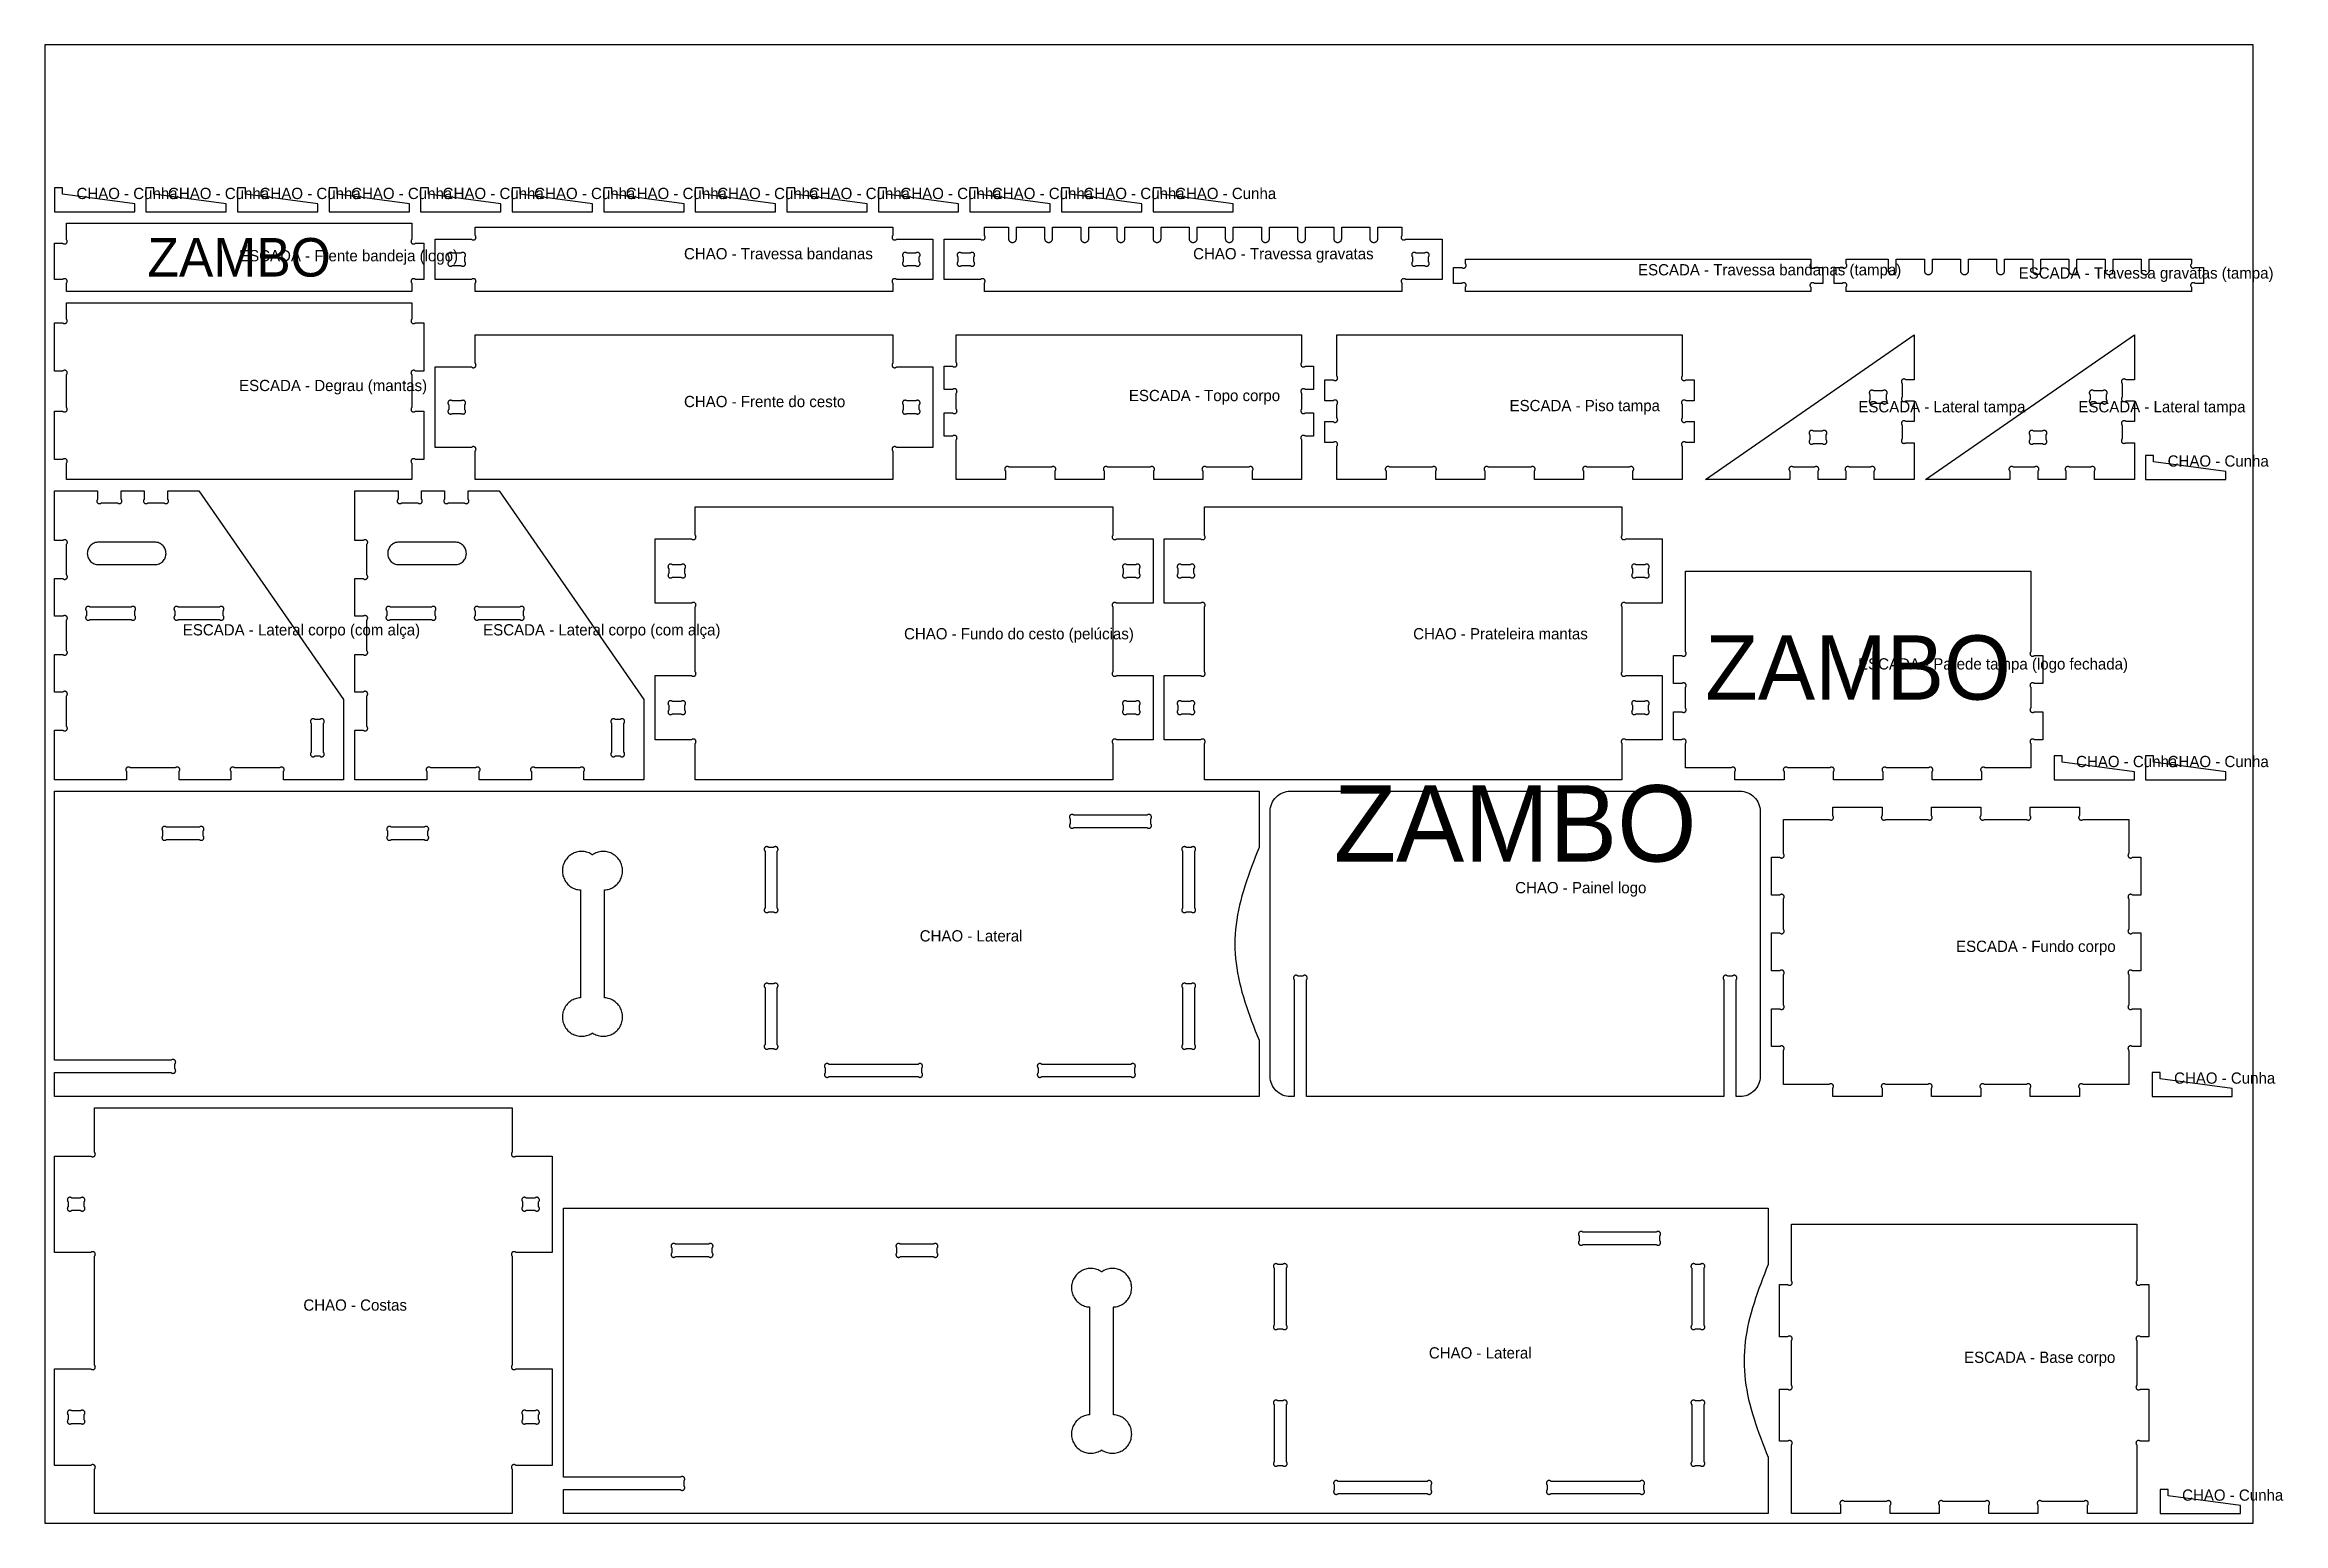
# Model space of a CAD drawing. Header units: millimetres. Extents: x 0 to 2787, y 0 to 1840.
import ezdxf
from ezdxf.enums import TextEntityAlignment as Align

# ---------------------------------------------------------------- set-up
doc = ezdxf.new("R2010")
doc.units = ezdxf.units.MM
for name, color, linetype in [('CHAPA_NAO_CORTAR', 8, 'Continuous'), ('CORTE_EXTERNO', 1, 'Continuous'), ('CORTE_INTERNO', 5, 'Continuous'), ('ETIQUETAS_NAO_CORTAR', 8, 'Continuous'), ('GRAVACAO', 3, 'Continuous')]:
    doc.layers.add(name, color=color, linetype=linetype)

msp = doc.modelspace()

# ---------------------------------------------------------------- texts
at = {"layer": 'ETIQUETAS_NAO_CORTAR'}
for s, p in [('CHAO - Cunha', (39.5, 1648)), ('CHAO - Cunha', (153.5, 1648)), ('CHAO - Cunha', (267.5, 1648)), ('CHAO - Cunha', (381.5, 1648)), ('CHAO - Cunha', (495.5, 1648)), ('CHAO - Cunha', (609.5, 1648)), ('CHAO - Cunha', (723.5, 1648)), ('CHAO - Cunha', (837.5, 1648)), ('CHAO - Cunha', (951.5, 1648)), ('CHAO - Cunha', (1065.5, 1648)), ('CHAO - Cunha', (1179.5, 1648)), ('CHAO - Cunha', (1293.5, 1648)), ('CHAO - Cunha', (1407.5, 1648)), ('ESCADA - Frente bandeja (logo)', (242, 1570.5)), ('CHAO - Travessa bandanas', (796, 1573)), ('CHAO - Travessa gravatas', (1430, 1573)), ('ESCADA - Travessa bandanas (tampa)', (1984, 1553)), ('ESCADA - Travessa gravatas (tampa)', (2458, 1549)), ('ESCADA - Degrau (mantas)', (242, 1409)), ('CHAO - Frente do cesto', (796, 1389)), ('ESCADA - Topo corpo', (1350, 1396.5)), ('ESCADA - Piso tampa', (1824, 1384)), ('ESCADA - Lateral tampa', (2258.3, 1382.5)), ('ESCADA - Lateral tampa', (2532.3, 1382.5)), ('CHAO - Cunha', (2643.5, 1315)), ('ESCADA - Lateral corpo (com alça)', (171.9, 1104.9)), ('ESCADA - Lateral corpo (com alça)', (545.9, 1104.9)), ('CHAO - Fundo do cesto (pelúcias)', (1070, 1100)), ('CHAO - Prateleira mantas', (1704, 1100)), ('ESCADA - Parede tampa (logo fechada)', (2258, 1062.5)), ('CHAO - Cunha', (2529.5, 941)), ('CHAO - Cunha', (2643.5, 941)), ('CHAO - Painel logo', (1831, 784)), ('CHAO - Lateral', (1089.5, 724)), ('ESCADA - Fundo corpo', (2380, 711)), ('CHAO - Cunha', (2651.5, 547)), ('CHAO - Costas', (322, 264.5)), ('CHAO - Lateral', (1723.5, 205)), ('ESCADA - Base corpo', (2390, 199.5)), ('CHAO - Cunha', (2661.5, 28))]:
    msp.add_text(s, height=14, dxfattribs=at).set_placement(p)
at = {"layer": 'GRAVACAO'}
for height, p in [(48, (242, 1575.5)), (80, (2258, 1065)), (95, (1831, 871))]:
    msp.add_text('ZAMBO', height=height, dxfattribs=at).set_placement(p, align=Align.MIDDLE_CENTER)

# ---------------------------------------------------------------- linework, layer by layer
at = {"layer": 'CHAPA_NAO_CORTAR'}
msp.add_lwpolyline([(0, 0), (2750, 0), (2750, 1840), (0, 1840)], close=True, dxfattribs=at)
at = {"layer": 'CORTE_EXTERNO'}
for points in [[(112, 1632), (112, 1642), (22, 1654), (22, 1662), (12, 1662), (12, 1632), (112, 1632)], [(226, 1632), (226, 1642), (136, 1654), (136, 1662), (126, 1662), (126, 1632), (226, 1632)], [(340, 1632), (340, 1642), (250, 1654), (250, 1662), (240, 1662), (240, 1632), (340, 1632)], [(454, 1632), (454, 1642), (364, 1654), (364, 1662), (354, 1662), (354, 1632), (454, 1632)], [(568, 1632), (568, 1642), (478, 1654), (478, 1662), (468, 1662), (468, 1632), (568, 1632)], [(682, 1632), (682, 1642), (592, 1654), (592, 1662), (582, 1662), (582, 1632), (682, 1632)], [(796, 1632), (796, 1642), (706, 1654), (706, 1662), (696, 1662), (696, 1632), (796, 1632)], [(910, 1632), (910, 1642), (820, 1654), (820, 1662), (810, 1662), (810, 1632), (910, 1632)], [(1024, 1632), (1024, 1642), (934, 1654), (934, 1662), (924, 1662), (924, 1632), (1024, 1632)], [(1138, 1632), (1138, 1642), (1048, 1654), (1048, 1662), (1038, 1662), (1038, 1632), (1138, 1632)], [(1252, 1632), (1252, 1642), (1162, 1654), (1162, 1662), (1152, 1662), (1152, 1632), (1252, 1632)], [(1366, 1632), (1366, 1642), (1276, 1654), (1276, 1662), (1266, 1662), (1266, 1632), (1366, 1632)], [(1480, 1632), (1480, 1642), (1390, 1654), (1390, 1662), (1380, 1662), (1380, 1632), (1480, 1632)], [(12, 1548), (12, 1593), (22.4, 1593), (22.6, 1592.8), (22.9, 1592.6), (23.2, 1592.4), (23.5, 1592.3), (23.8, 1592.2), (24.1, 1592.1), (24.4, 1592.1), (24.7, 1592), (25, 1592.1), (25.3, 1592.1), (25.6, 1592.2), (25.9, 1592.3), (26.2, 1592.4), (26.5, 1592.6), (26.8, 1592.8), (27, 1593), (27.2, 1593.2), (27.4, 1593.5), (27.6, 1593.8), (27.7, 1594.1), (27.8, 1594.4), (27.9, 1594.7), (27.9, 1595), (28, 1595.3), (27.9, 1595.6), (27.9, 1595.9), (27.8, 1596.2), (27.7, 1596.5), (27.6, 1596.8), (27.4, 1597.1), (27.2, 1597.4), (27, 1597.6), (27, 1618), (457, 1618), (457, 1597.6), (456.8, 1597.4), (456.6, 1597.1), (456.4, 1596.8), (456.3, 1596.5), (456.2, 1596.2), (456.1, 1595.9), (456.1, 1595.6), (456, 1595.3), (456.1, 1595), (456.1, 1594.7), (456.2, 1594.4), (456.3, 1594.1), (456.4, 1593.8), (456.6, 1593.5), (456.8, 1593.2), (457, 1593), (457.2, 1592.8), (457.5, 1592.6), (457.8, 1592.4), (458.1, 1592.3), (458.4, 1592.2), (458.7, 1592.1), (459, 1592.1), (459.3, 1592), (459.6, 1592.1), (459.9, 1592.1), (460.2, 1592.2), (460.5, 1592.3), (460.8, 1592.4), (461.1, 1592.6), (461.4, 1592.8), (461.6, 1593), (472, 1593), (472, 1548), (461.6, 1548), (461.4, 1548.2), (461.1, 1548.4), (460.8, 1548.6), (460.5, 1548.7), (460.2, 1548.8), (459.9, 1548.9), (459.6, 1548.9), (459.3, 1549), (459, 1548.9), (458.7, 1548.9), (458.4, 1548.8), (458.1, 1548.7), (457.8, 1548.6), (457.5, 1548.4), (457.2, 1548.2), (457, 1548), (456.8, 1547.8), (456.6, 1547.5), (456.4, 1547.2), (456.3, 1546.9), (456.2, 1546.6), (456.1, 1546.3), (456.1, 1546), (456, 1545.7), (456.1, 1545.4), (456.1, 1545.1), (456.2, 1544.8), (456.3, 1544.5), (456.4, 1544.2), (456.6, 1543.9), (456.8, 1543.6), (457, 1543.4), (457, 1533), (27, 1533), (27, 1543.4), (27.2, 1543.6), (27.4, 1543.9), (27.6, 1544.2), (27.7, 1544.5), (27.8, 1544.8), (27.9, 1545.1), (27.9, 1545.4), (28, 1545.7), (27.9, 1546), (27.9, 1546.3), (27.8, 1546.6), (27.7, 1546.9), (27.6, 1547.2), (27.4, 1547.5), (27.2, 1547.8), (27, 1548), (27, 1548), (27, 1548), (26.8, 1548.2), (26.5, 1548.4), (26.2, 1548.6), (25.9, 1548.7), (25.6, 1548.8), (25.3, 1548.9), (25, 1548.9), (24.7, 1549), (24.4, 1548.9), (24.1, 1548.9), (23.8, 1548.8), (23.5, 1548.7), (23.2, 1548.6), (22.9, 1548.4), (22.6, 1548.2), (22.4, 1548), (12, 1548)], [(486, 1548), (486, 1598), (531.4, 1598), (531.6, 1597.8), (531.9, 1597.6), (532.2, 1597.4), (532.5, 1597.3), (532.8, 1597.2), (533.1, 1597.1), (533.4, 1597.1), (533.7, 1597), (534, 1597.1), (534.3, 1597.1), (534.6, 1597.2), (534.9, 1597.3), (535.2, 1597.4), (535.5, 1597.6), (535.8, 1597.8), (536, 1598), (536.2, 1598.2), (536.4, 1598.5), (536.6, 1598.8), (536.7, 1599.1), (536.8, 1599.4), (536.9, 1599.7), (536.9, 1600), (537, 1600.3), (536.9, 1600.6), (536.9, 1600.9), (536.8, 1601.2), (536.7, 1601.5), (536.6, 1601.8), (536.4, 1602.1), (536.2, 1602.4), (536, 1602.6), (536, 1613), (1056, 1613), (1056, 1602.6), (1055.8, 1602.4), (1055.6, 1602.1), (1055.4, 1601.8), (1055.3, 1601.5), (1055.2, 1601.2), (1055.1, 1600.9), (1055.1, 1600.6), (1055, 1600.3), (1055.1, 1600), (1055.1, 1599.7), (1055.2, 1599.4), (1055.3, 1599.1), (1055.4, 1598.8), (1055.6, 1598.5), (1055.8, 1598.2), (1056, 1598), (1056.2, 1597.8), (1056.5, 1597.6), (1056.8, 1597.4), (1057.1, 1597.3), (1057.4, 1597.2), (1057.7, 1597.1), (1058, 1597.1), (1058.3, 1597), (1058.6, 1597.1), (1058.9, 1597.1), (1059.2, 1597.2), (1059.5, 1597.3), (1059.8, 1597.4), (1060.1, 1597.6), (1060.4, 1597.8), (1060.6, 1598), (1106, 1598), (1106, 1548), (1060.6, 1548), (1060.4, 1548.2), (1060.1, 1548.4), (1059.8, 1548.6), (1059.5, 1548.7), (1059.2, 1548.8), (1058.9, 1548.9), (1058.6, 1548.9), (1058.3, 1549), (1058, 1548.9), (1057.7, 1548.9), (1057.4, 1548.8), (1057.1, 1548.7), (1056.8, 1548.6), (1056.5, 1548.4), (1056.2, 1548.2), (1056, 1548), (1055.8, 1547.8), (1055.6, 1547.5), (1055.4, 1547.2), (1055.3, 1546.9), (1055.2, 1546.6), (1055.1, 1546.3), (1055.1, 1546), (1055, 1545.7), (1055.1, 1545.4), (1055.1, 1545.1), (1055.2, 1544.8), (1055.3, 1544.5), (1055.4, 1544.2), (1055.6, 1543.9), (1055.8, 1543.6), (1056, 1543.4), (1056, 1533), (536, 1533), (536, 1543.4), (536.2, 1543.6), (536.4, 1543.9), (536.6, 1544.2), (536.7, 1544.5), (536.8, 1544.8), (536.9, 1545.1), (536.9, 1545.4), (537, 1545.7), (536.9, 1546), (536.9, 1546.3), (536.8, 1546.6), (536.7, 1546.9), (536.6, 1547.2), (536.4, 1547.5), (536.2, 1547.8), (536, 1548), (535.8, 1548.2), (535.5, 1548.4), (535.2, 1548.6), (534.9, 1548.7), (534.6, 1548.8), (534.3, 1548.9), (534, 1548.9), (533.7, 1549), (533.4, 1548.9), (533.1, 1548.9), (532.8, 1548.8), (532.5, 1548.7), (532.2, 1548.6), (531.9, 1548.4), (531.6, 1548.2), (531.4, 1548), (486, 1548)], [(1120, 1548), (1120, 1598), (1165.4, 1598), (1165.6, 1597.8), (1165.9, 1597.6), (1166.2, 1597.4), (1166.5, 1597.3), (1166.8, 1597.2), (1167.1, 1597.1), (1167.4, 1597.1), (1167.7, 1597), (1168, 1597.1), (1168.3, 1597.1), (1168.6, 1597.2), (1168.9, 1597.3), (1169.2, 1597.4), (1169.5, 1597.6), (1169.8, 1597.8), (1170, 1598), (1170.2, 1598.2), (1170.4, 1598.5), (1170.6, 1598.8), (1170.7, 1599.1), (1170.8, 1599.4), (1170.9, 1599.7), (1170.9, 1600), (1171, 1600.3), (1170.9, 1600.6), (1170.9, 1600.9), (1170.8, 1601.2), (1170.7, 1601.5), (1170.6, 1601.8), (1170.4, 1602.1), (1170.2, 1602.4), (1170, 1602.6), (1170, 1613), (1200, 1613), (1200, 1599), (1200, 1598.5), (1200.1, 1598), (1200.2, 1597.5), (1200.4, 1597.1), (1200.6, 1596.6), (1200.8, 1596.2), (1201.1, 1595.8), (1201.5, 1595.5), (1201.8, 1595.1), (1202.2, 1594.8), (1202.6, 1594.6), (1203.1, 1594.4), (1203.5, 1594.2), (1204, 1594.1), (1204.5, 1594), (1205, 1594), (1205.5, 1594), (1206, 1594.1), (1206.5, 1594.2), (1206.9, 1594.4), (1207.4, 1594.6), (1207.8, 1594.8), (1208.2, 1595.1), (1208.5, 1595.5), (1208.9, 1595.8), (1209.2, 1596.2), (1209.4, 1596.6), (1209.6, 1597.1), (1209.8, 1597.5), (1209.9, 1598), (1210, 1598.5), (1210, 1599), (1210, 1613), (1245, 1613), (1245, 1599), (1245, 1598.5), (1245.1, 1598), (1245.2, 1597.5), (1245.4, 1597.1), (1245.6, 1596.6), (1245.8, 1596.2), (1246.1, 1595.8), (1246.5, 1595.5), (1246.8, 1595.1), (1247.2, 1594.8), (1247.6, 1594.6), (1248.1, 1594.4), (1248.5, 1594.2), (1249, 1594.1), (1249.5, 1594), (1250, 1594), (1250.5, 1594), (1251, 1594.1), (1251.5, 1594.2), (1251.9, 1594.4), (1252.4, 1594.6), (1252.8, 1594.8), (1253.2, 1595.1), (1253.5, 1595.5), (1253.9, 1595.8), (1254.2, 1596.2), (1254.4, 1596.6), (1254.6, 1597.1), (1254.8, 1597.5), (1254.9, 1598), (1255, 1598.5), (1255, 1599), (1255, 1613), (1290, 1613), (1290, 1599), (1290, 1598.5), (1290.1, 1598), (1290.2, 1597.5), (1290.4, 1597.1), (1290.6, 1596.6), (1290.8, 1596.2), (1291.1, 1595.8), (1291.5, 1595.5), (1291.8, 1595.1), (1292.2, 1594.8), (1292.6, 1594.6), (1293.1, 1594.4), (1293.5, 1594.2), (1294, 1594.1), (1294.5, 1594), (1295, 1594), (1295.5, 1594), (1296, 1594.1), (1296.5, 1594.2), (1296.9, 1594.4), (1297.4, 1594.6), (1297.8, 1594.8), (1298.2, 1595.1), (1298.5, 1595.5), (1298.9, 1595.8), (1299.2, 1596.2), (1299.4, 1596.6), (1299.6, 1597.1), (1299.8, 1597.5), (1299.9, 1598), (1300, 1598.5), (1300, 1599), (1300, 1613), (1335, 1613), (1335, 1599), (1335, 1598.5), (1335.1, 1598), (1335.2, 1597.5), (1335.4, 1597.1), (1335.6, 1596.6), (1335.8, 1596.2), (1336.1, 1595.8), (1336.5, 1595.5), (1336.8, 1595.1), (1337.2, 1594.8), (1337.6, 1594.6), (1338.1, 1594.4), (1338.5, 1594.2), (1339, 1594.1), (1339.5, 1594), (1340, 1594), (1340.5, 1594), (1341, 1594.1), (1341.5, 1594.2), (1341.9, 1594.4), (1342.4, 1594.6), (1342.8, 1594.8), (1343.2, 1595.1), (1343.5, 1595.5), (1343.9, 1595.8), (1344.2, 1596.2), (1344.4, 1596.6), (1344.6, 1597.1), (1344.8, 1597.5), (1344.9, 1598), (1345, 1598.5), (1345, 1599), (1345, 1613), (1380, 1613), (1380, 1599), (1380, 1598.5), (1380.1, 1598), (1380.2, 1597.5), (1380.4, 1597.1), (1380.6, 1596.6), (1380.8, 1596.2), (1381.1, 1595.8), (1381.5, 1595.5), (1381.8, 1595.1), (1382.2, 1594.8), (1382.6, 1594.6), (1383.1, 1594.4), (1383.5, 1594.2), (1384, 1594.1), (1384.5, 1594), (1385, 1594), (1385.5, 1594), (1386, 1594.1), (1386.5, 1594.2), (1386.9, 1594.4), (1387.4, 1594.6), (1387.8, 1594.8), (1388.2, 1595.1), (1388.5, 1595.5), (1388.9, 1595.8), (1389.2, 1596.2), (1389.4, 1596.6), (1389.6, 1597.1), (1389.8, 1597.5), (1389.9, 1598), (1390, 1598.5), (1390, 1599), (1390, 1613), (1425, 1613), (1425, 1599), (1425, 1598.5), (1425.1, 1598), (1425.2, 1597.5), (1425.4, 1597.1), (1425.6, 1596.6), (1425.8, 1596.2), (1426.1, 1595.8), (1426.5, 1595.5), (1426.8, 1595.1), (1427.2, 1594.8), (1427.6, 1594.6), (1428.1, 1594.4), (1428.5, 1594.2), (1429, 1594.1), (1429.5, 1594), (1430, 1594), (1430.5, 1594), (1431, 1594.1), (1431.5, 1594.2), (1431.9, 1594.4), (1432.4, 1594.6), (1432.8, 1594.8), (1433.2, 1595.1), (1433.5, 1595.5), (1433.9, 1595.8), (1434.2, 1596.2), (1434.4, 1596.6), (1434.6, 1597.1), (1434.8, 1597.5), (1434.9, 1598), (1435, 1598.5), (1435, 1599), (1435, 1613), (1470, 1613), (1470, 1599), (1470, 1598.5), (1470.1, 1598), (1470.2, 1597.5), (1470.4, 1597.1), (1470.6, 1596.6), (1470.8, 1596.2), (1471.1, 1595.8), (1471.5, 1595.5), (1471.8, 1595.1), (1472.2, 1594.8), (1472.6, 1594.6), (1473.1, 1594.4), (1473.5, 1594.2), (1474, 1594.1), (1474.5, 1594), (1475, 1594), (1475.5, 1594), (1476, 1594.1), (1476.5, 1594.2), (1476.9, 1594.4), (1477.4, 1594.6), (1477.8, 1594.8), (1478.2, 1595.1), (1478.5, 1595.5), (1478.9, 1595.8), (1479.2, 1596.2), (1479.4, 1596.6), (1479.6, 1597.1), (1479.8, 1597.5), (1479.9, 1598), (1480, 1598.5), (1480, 1599), (1480, 1613), (1515, 1613), (1515, 1599), (1515, 1598.5), (1515.1, 1598), (1515.2, 1597.5), (1515.4, 1597.1), (1515.6, 1596.6), (1515.8, 1596.2), (1516.1, 1595.8), (1516.5, 1595.5), (1516.8, 1595.1), (1517.2, 1594.8), (1517.6, 1594.6), (1518.1, 1594.4), (1518.5, 1594.2), (1519, 1594.1), (1519.5, 1594), (1520, 1594), (1520.5, 1594), (1521, 1594.1), (1521.5, 1594.2), (1521.9, 1594.4), (1522.4, 1594.6), (1522.8, 1594.8), (1523.2, 1595.1), (1523.5, 1595.5), (1523.9, 1595.8), (1524.2, 1596.2), (1524.4, 1596.6), (1524.6, 1597.1), (1524.8, 1597.5), (1524.9, 1598), (1525, 1598.5), (1525, 1599), (1525, 1613), (1560, 1613), (1560, 1599), (1560, 1598.5), (1560.1, 1598), (1560.2, 1597.5), (1560.4, 1597.1), (1560.6, 1596.6), (1560.8, 1596.2), (1561.1, 1595.8), (1561.5, 1595.5), (1561.8, 1595.1), (1562.2, 1594.8), (1562.6, 1594.6), (1563.1, 1594.4), (1563.5, 1594.2), (1564, 1594.1), (1564.5, 1594), (1565, 1594), (1565.5, 1594), (1566, 1594.1), (1566.5, 1594.2), (1566.9, 1594.4), (1567.4, 1594.6), (1567.8, 1594.8), (1568.2, 1595.1), (1568.5, 1595.5), (1568.9, 1595.8), (1569.2, 1596.2), (1569.4, 1596.6), (1569.6, 1597.1), (1569.8, 1597.5), (1569.9, 1598), (1570, 1598.5), (1570, 1599), (1570, 1613), (1605, 1613), (1605, 1599), (1605, 1598.5), (1605.1, 1598), (1605.2, 1597.5), (1605.4, 1597.1), (1605.6, 1596.6), (1605.8, 1596.2), (1606.1, 1595.8), (1606.5, 1595.5), (1606.8, 1595.1), (1607.2, 1594.8), (1607.6, 1594.6), (1608.1, 1594.4), (1608.5, 1594.2), (1609, 1594.1), (1609.5, 1594), (1610, 1594), (1610.5, 1594), (1611, 1594.1), (1611.5, 1594.2), (1611.9, 1594.4), (1612.4, 1594.6), (1612.8, 1594.8), (1613.2, 1595.1), (1613.5, 1595.5), (1613.9, 1595.8), (1614.2, 1596.2), (1614.4, 1596.6), (1614.6, 1597.1), (1614.8, 1597.5), (1614.9, 1598), (1615, 1598.5), (1615, 1599), (1615, 1613), (1650, 1613), (1650, 1599), (1650, 1598.5), (1650.1, 1598), (1650.2, 1597.5), (1650.4, 1597.1), (1650.6, 1596.6), (1650.8, 1596.2), (1651.1, 1595.8), (1651.5, 1595.5), (1651.8, 1595.1), (1652.2, 1594.8), (1652.6, 1594.6), (1653.1, 1594.4), (1653.5, 1594.2), (1654, 1594.1), (1654.5, 1594), (1655, 1594), (1655.5, 1594), (1656, 1594.1), (1656.5, 1594.2), (1656.9, 1594.4), (1657.4, 1594.6), (1657.8, 1594.8), (1658.2, 1595.1), (1658.5, 1595.5), (1658.9, 1595.8), (1659.2, 1596.2), (1659.4, 1596.6), (1659.6, 1597.1), (1659.8, 1597.5), (1659.9, 1598), (1660, 1598.5), (1660, 1599), (1660, 1613), (1690, 1613), (1690, 1602.6), (1689.8, 1602.4), (1689.6, 1602.1), (1689.4, 1601.8), (1689.3, 1601.5), (1689.2, 1601.2), (1689.1, 1600.9), (1689.1, 1600.6), (1689, 1600.3), (1689.1, 1600), (1689.1, 1599.7), (1689.2, 1599.4), (1689.3, 1599.1), (1689.4, 1598.8), (1689.6, 1598.5), (1689.8, 1598.2), (1690, 1598), (1690.2, 1597.8), (1690.5, 1597.6), (1690.8, 1597.4), (1691.1, 1597.3), (1691.4, 1597.2), (1691.7, 1597.1), (1692, 1597.1), (1692.3, 1597), (1692.6, 1597.1), (1692.9, 1597.1), (1693.2, 1597.2), (1693.5, 1597.3), (1693.8, 1597.4), (1694.1, 1597.6), (1694.4, 1597.8), (1694.6, 1598), (1740, 1598), (1740, 1548), (1694.6, 1548), (1694.4, 1548.2), (1694.1, 1548.4), (1693.8, 1548.6), (1693.5, 1548.7), (1693.2, 1548.8), (1692.9, 1548.9), (1692.6, 1548.9), (1692.3, 1549), (1692, 1548.9), (1691.7, 1548.9), (1691.4, 1548.8), (1691.1, 1548.7), (1690.8, 1548.6), (1690.5, 1548.4), (1690.2, 1548.2), (1690, 1548), (1689.8, 1547.8), (1689.6, 1547.5), (1689.4, 1547.2), (1689.3, 1546.9), (1689.2, 1546.6), (1689.1, 1546.3), (1689.1, 1546), (1689, 1545.7), (1689.1, 1545.4), (1689.1, 1545.1), (1689.2, 1544.8), (1689.3, 1544.5), (1689.4, 1544.2), (1689.6, 1543.9), (1689.8, 1543.6), (1690, 1543.4), (1690, 1533), (1170, 1533), (1170, 1543.4), (1170.2, 1543.6), (1170.4, 1543.9), (1170.6, 1544.2), (1170.7, 1544.5), (1170.8, 1544.8), (1170.9, 1545.1), (1170.9, 1545.4), (1171, 1545.7), (1170.9, 1546), (1170.9, 1546.3), (1170.8, 1546.6), (1170.7, 1546.9), (1170.6, 1547.2), (1170.4, 1547.5), (1170.2, 1547.8), (1170, 1548), (1169.8, 1548.2), (1169.5, 1548.4), (1169.2, 1548.6), (1168.9, 1548.7), (1168.6, 1548.8), (1168.3, 1548.9), (1168, 1548.9), (1167.7, 1549), (1167.4, 1548.9), (1167.1, 1548.9), (1166.8, 1548.8), (1166.5, 1548.7), (1166.2, 1548.6), (1165.9, 1548.4), (1165.6, 1548.2), (1165.4, 1548), (1120, 1548)], [(1754, 1543), (1754, 1563), (1764.4, 1563), (1764.4, 1563), (1764.6, 1562.8), (1764.9, 1562.6), (1765.2, 1562.4), (1765.5, 1562.3), (1765.8, 1562.2), (1766.1, 1562.1), (1766.4, 1562.1), (1766.7, 1562), (1767, 1562.1), (1767.3, 1562.1), (1767.6, 1562.2), (1767.9, 1562.3), (1768.2, 1562.4), (1768.5, 1562.6), (1768.8, 1562.8), (1769, 1563), (1769.2, 1563.2), (1769.4, 1563.5), (1769.6, 1563.8), (1769.7, 1564.1), (1769.8, 1564.4), (1769.9, 1564.7), (1769.9, 1565), (1770, 1565.3), (1769.9, 1565.6), (1769.9, 1565.9), (1769.8, 1566.2), (1769.7, 1566.5), (1769.6, 1566.8), (1769.4, 1567.1), (1769.2, 1567.4), (1769, 1567.6), (1769, 1573), (2199, 1573), (2199, 1567.6), (2198.8, 1567.4), (2198.6, 1567.1), (2198.4, 1566.8), (2198.3, 1566.5), (2198.2, 1566.2), (2198.1, 1565.9), (2198.1, 1565.6), (2198, 1565.3), (2198.1, 1565), (2198.1, 1564.7), (2198.2, 1564.4), (2198.3, 1564.1), (2198.4, 1563.8), (2198.6, 1563.5), (2198.8, 1563.2), (2199, 1563), (2199.2, 1562.8), (2199.5, 1562.6), (2199.8, 1562.4), (2200.1, 1562.3), (2200.4, 1562.2), (2200.7, 1562.1), (2201, 1562.1), (2201.3, 1562), (2201.6, 1562.1), (2201.9, 1562.1), (2202.2, 1562.2), (2202.5, 1562.3), (2202.8, 1562.4), (2203.1, 1562.6), (2203.4, 1562.8), (2203.6, 1563), (2203.6, 1563), (2214, 1563), (2214, 1543), (2203.6, 1543), (2203.4, 1543.2), (2203.1, 1543.4), (2202.8, 1543.6), (2202.5, 1543.7), (2202.2, 1543.8), (2201.9, 1543.9), (2201.6, 1543.9), (2201.3, 1544), (2201, 1543.9), (2200.7, 1543.9), (2200.4, 1543.8), (2200.1, 1543.7), (2199.8, 1543.6), (2199.5, 1543.4), (2199.2, 1543.2), (2199, 1543), (2198.8, 1542.8), (2198.6, 1542.5), (2198.4, 1542.2), (2198.3, 1541.9), (2198.2, 1541.6), (2198.1, 1541.3), (2198.1, 1541), (2198, 1540.7), (2198.1, 1540.4), (2198.1, 1540.1), (2198.2, 1539.8), (2198.3, 1539.5), (2198.4, 1539.2), (2198.6, 1538.9), (2198.8, 1538.6), (2199, 1538.4), (2199, 1533), (1769, 1533), (1769, 1538.4), (1769.2, 1538.6), (1769.4, 1538.9), (1769.6, 1539.2), (1769.7, 1539.5), (1769.8, 1539.8), (1769.9, 1540.1), (1769.9, 1540.4), (1770, 1540.7), (1769.9, 1541), (1769.9, 1541.3), (1769.8, 1541.6), (1769.7, 1541.9), (1769.6, 1542.2), (1769.4, 1542.5), (1769.2, 1542.8), (1769, 1543), (1769, 1543), (1769, 1543), (1768.8, 1543.2), (1768.5, 1543.4), (1768.2, 1543.6), (1767.9, 1543.7), (1767.6, 1543.8), (1767.3, 1543.9), (1767, 1543.9), (1766.7, 1544), (1766.4, 1543.9), (1766.1, 1543.9), (1765.8, 1543.8), (1765.5, 1543.7), (1765.2, 1543.6), (1764.9, 1543.4), (1764.6, 1543.2), (1764.4, 1543), (1754, 1543)], [(2228, 1543), (2228, 1563), (2238.4, 1563), (2238.4, 1563), (2238.6, 1562.8), (2238.9, 1562.6), (2239.2, 1562.4), (2239.5, 1562.3), (2239.8, 1562.2), (2240.1, 1562.1), (2240.4, 1562.1), (2240.7, 1562), (2241, 1562.1), (2241.3, 1562.1), (2241.6, 1562.2), (2241.9, 1562.3), (2242.2, 1562.4), (2242.5, 1562.6), (2242.8, 1562.8), (2243, 1563), (2243.2, 1563.2), (2243.4, 1563.5), (2243.6, 1563.8), (2243.7, 1564.1), (2243.8, 1564.4), (2243.9, 1564.7), (2243.9, 1565), (2244, 1565.3), (2243.9, 1565.6), (2243.9, 1565.9), (2243.8, 1566.2), (2243.7, 1566.5), (2243.6, 1566.8), (2243.4, 1567.1), (2243.2, 1567.4), (2243, 1567.6), (2243, 1573), (2295.5, 1573), (2295.5, 1559), (2295.5, 1558.5), (2295.6, 1558), (2295.7, 1557.5), (2295.9, 1557.1), (2296.1, 1556.6), (2296.3, 1556.2), (2296.6, 1555.8), (2297, 1555.5), (2297.3, 1555.1), (2297.7, 1554.8), (2298.1, 1554.6), (2298.6, 1554.4), (2299, 1554.2), (2299.5, 1554.1), (2300, 1554), (2300.5, 1554), (2301, 1554), (2301.5, 1554.1), (2302, 1554.2), (2302.4, 1554.4), (2302.9, 1554.6), (2303.3, 1554.8), (2303.7, 1555.1), (2304, 1555.5), (2304.4, 1555.8), (2304.7, 1556.2), (2304.9, 1556.6), (2305.1, 1557.1), (2305.3, 1557.5), (2305.4, 1558), (2305.5, 1558.5), (2305.5, 1559), (2305.5, 1573), (2340.5, 1573), (2340.5, 1559), (2340.5, 1558.5), (2340.6, 1558), (2340.7, 1557.5), (2340.9, 1557.1), (2341.1, 1556.6), (2341.3, 1556.2), (2341.6, 1555.8), (2342, 1555.5), (2342.3, 1555.1), (2342.7, 1554.8), (2343.1, 1554.6), (2343.6, 1554.4), (2344, 1554.2), (2344.5, 1554.1), (2345, 1554), (2345.5, 1554), (2346, 1554), (2346.5, 1554.1), (2347, 1554.2), (2347.4, 1554.4), (2347.9, 1554.6), (2348.3, 1554.8), (2348.7, 1555.1), (2349, 1555.5), (2349.4, 1555.8), (2349.7, 1556.2), (2349.9, 1556.6), (2350.1, 1557.1), (2350.3, 1557.5), (2350.4, 1558), (2350.5, 1558.5), (2350.5, 1559), (2350.5, 1573), (2385.5, 1573), (2385.5, 1559), (2385.5, 1558.5), (2385.6, 1558), (2385.7, 1557.5), (2385.9, 1557.1), (2386.1, 1556.6), (2386.3, 1556.2), (2386.6, 1555.8), (2387, 1555.5), (2387.3, 1555.1), (2387.7, 1554.8), (2388.1, 1554.6), (2388.6, 1554.4), (2389, 1554.2), (2389.5, 1554.1), (2390, 1554), (2390.5, 1554), (2391, 1554), (2391.5, 1554.1), (2392, 1554.2), (2392.4, 1554.4), (2392.9, 1554.6), (2393.3, 1554.8), (2393.7, 1555.1), (2394, 1555.5), (2394.4, 1555.8), (2394.7, 1556.2), (2394.9, 1556.6), (2395.1, 1557.1), (2395.3, 1557.5), (2395.4, 1558), (2395.5, 1558.5), (2395.5, 1559), (2395.5, 1573), (2430.5, 1573), (2430.5, 1559), (2430.5, 1558.5), (2430.6, 1558), (2430.7, 1557.5), (2430.9, 1557.1), (2431.1, 1556.6), (2431.3, 1556.2), (2431.6, 1555.8), (2432, 1555.5), (2432.3, 1555.1), (2432.7, 1554.8), (2433.1, 1554.6), (2433.6, 1554.4), (2434, 1554.2), (2434.5, 1554.1), (2435, 1554), (2435.5, 1554), (2436, 1554), (2436.5, 1554.1), (2437, 1554.2), (2437.4, 1554.4), (2437.9, 1554.6), (2438.3, 1554.8), (2438.7, 1555.1), (2439, 1555.5), (2439.4, 1555.8), (2439.7, 1556.2), (2439.9, 1556.6), (2440.1, 1557.1), (2440.3, 1557.5), (2440.4, 1558), (2440.5, 1558.5), (2440.5, 1559), (2440.5, 1573), (2475.5, 1573), (2475.5, 1559), (2475.5, 1558.5), (2475.6, 1558), (2475.7, 1557.5), (2475.9, 1557.1), (2476.1, 1556.6), (2476.3, 1556.2), (2476.6, 1555.8), (2477, 1555.5), (2477.3, 1555.1), (2477.7, 1554.8), (2478.1, 1554.6), (2478.6, 1554.4), (2479, 1554.2), (2479.5, 1554.1), (2480, 1554), (2480.5, 1554), (2481, 1554), (2481.5, 1554.1), (2482, 1554.2), (2482.4, 1554.4), (2482.9, 1554.6), (2483.3, 1554.8), (2483.7, 1555.1), (2484, 1555.5), (2484.4, 1555.8), (2484.7, 1556.2), (2484.9, 1556.6), (2485.1, 1557.1), (2485.3, 1557.5), (2485.4, 1558), (2485.5, 1558.5), (2485.5, 1559), (2485.5, 1573), (2520.5, 1573), (2520.5, 1559), (2520.5, 1558.5), (2520.6, 1558), (2520.7, 1557.5), (2520.9, 1557.1), (2521.1, 1556.6), (2521.3, 1556.2), (2521.6, 1555.8), (2522, 1555.5), (2522.3, 1555.1), (2522.7, 1554.8), (2523.1, 1554.6), (2523.6, 1554.4), (2524, 1554.2), (2524.5, 1554.1), (2525, 1554), (2525.5, 1554), (2526, 1554), (2526.5, 1554.1), (2527, 1554.2), (2527.4, 1554.4), (2527.9, 1554.6), (2528.3, 1554.8), (2528.7, 1555.1), (2529, 1555.5), (2529.4, 1555.8), (2529.7, 1556.2), (2529.9, 1556.6), (2530.1, 1557.1), (2530.3, 1557.5), (2530.4, 1558), (2530.5, 1558.5), (2530.5, 1559), (2530.5, 1573), (2565.5, 1573), (2565.5, 1559), (2565.5, 1558.5), (2565.6, 1558), (2565.7, 1557.5), (2565.9, 1557.1), (2566.1, 1556.6), (2566.3, 1556.2), (2566.6, 1555.8), (2567, 1555.5), (2567.3, 1555.1), (2567.7, 1554.8), (2568.1, 1554.6), (2568.6, 1554.4), (2569, 1554.2), (2569.5, 1554.1), (2570, 1554), (2570.5, 1554), (2571, 1554), (2571.5, 1554.1), (2572, 1554.2), (2572.4, 1554.4), (2572.9, 1554.6), (2573.3, 1554.8), (2573.7, 1555.1), (2574, 1555.5), (2574.4, 1555.8), (2574.7, 1556.2), (2574.9, 1556.6), (2575.1, 1557.1), (2575.3, 1557.5), (2575.4, 1558), (2575.5, 1558.5), (2575.5, 1559), (2575.5, 1573), (2610.5, 1573), (2610.5, 1559), (2610.5, 1558.5), (2610.6, 1558), (2610.7, 1557.5), (2610.9, 1557.1), (2611.1, 1556.6), (2611.3, 1556.2), (2611.6, 1555.8), (2612, 1555.5), (2612.3, 1555.1), (2612.7, 1554.8), (2613.1, 1554.6), (2613.6, 1554.4), (2614, 1554.2), (2614.5, 1554.1), (2615, 1554), (2615.5, 1554), (2616, 1554), (2616.5, 1554.1), (2617, 1554.2), (2617.4, 1554.4), (2617.9, 1554.6), (2618.3, 1554.8), (2618.7, 1555.1), (2619, 1555.5), (2619.4, 1555.8), (2619.7, 1556.2), (2619.9, 1556.6), (2620.1, 1557.1), (2620.3, 1557.5), (2620.4, 1558), (2620.5, 1558.5), (2620.5, 1559), (2620.5, 1573), (2673, 1573), (2673, 1567.6), (2672.8, 1567.4), (2672.6, 1567.1), (2672.4, 1566.8), (2672.3, 1566.5), (2672.2, 1566.2), (2672.1, 1565.9), (2672.1, 1565.6), (2672, 1565.3), (2672.1, 1565), (2672.1, 1564.7), (2672.2, 1564.4), (2672.3, 1564.1), (2672.4, 1563.8), (2672.6, 1563.5), (2672.8, 1563.2), (2673, 1563), (2673.2, 1562.8), (2673.5, 1562.6), (2673.8, 1562.4), (2674.1, 1562.3), (2674.4, 1562.2), (2674.7, 1562.1), (2675, 1562.1), (2675.3, 1562), (2675.6, 1562.1), (2675.9, 1562.1), (2676.2, 1562.2), (2676.5, 1562.3), (2676.8, 1562.4), (2677.1, 1562.6), (2677.4, 1562.8), (2677.6, 1563), (2677.6, 1563), (2688, 1563), (2688, 1543), (2677.6, 1543), (2677.4, 1543.2), (2677.1, 1543.4), (2676.8, 1543.6), (2676.5, 1543.7), (2676.2, 1543.8), (2675.9, 1543.9), (2675.6, 1543.9), (2675.3, 1544), (2675, 1543.9), (2674.7, 1543.9), (2674.4, 1543.8), (2674.1, 1543.7), (2673.8, 1543.6), (2673.5, 1543.4), (2673.2, 1543.2), (2673, 1543), (2672.8, 1542.8), (2672.6, 1542.5), (2672.4, 1542.2), (2672.3, 1541.9), (2672.2, 1541.6), (2672.1, 1541.3), (2672.1, 1541), (2672, 1540.7), (2672.1, 1540.4), (2672.1, 1540.1), (2672.2, 1539.8), (2672.3, 1539.5), (2672.4, 1539.2), (2672.6, 1538.9), (2672.8, 1538.6), (2673, 1538.4), (2673, 1533), (2243, 1533), (2243, 1538.4), (2243.2, 1538.6), (2243.4, 1538.9), (2243.6, 1539.2), (2243.7, 1539.5), (2243.8, 1539.8), (2243.9, 1540.1), (2243.9, 1540.4), (2244, 1540.7), (2243.9, 1541), (2243.9, 1541.3), (2243.8, 1541.6), (2243.7, 1541.9), (2243.6, 1542.2), (2243.4, 1542.5), (2243.2, 1542.8), (2243, 1543), (2243, 1543), (2243, 1543), (2242.8, 1543.2), (2242.5, 1543.4), (2242.2, 1543.6), (2241.9, 1543.7), (2241.6, 1543.8), (2241.3, 1543.9), (2241, 1543.9), (2240.7, 1544), (2240.4, 1543.9), (2240.1, 1543.9), (2239.8, 1543.8), (2239.5, 1543.7), (2239.2, 1543.6), (2238.9, 1543.4), (2238.6, 1543.2), (2238.4, 1543), (2228, 1543)], [(12, 1324), (12, 1384), (22.4, 1384), (22.6, 1383.8), (22.9, 1383.6), (23.2, 1383.4), (23.5, 1383.3), (23.8, 1383.2), (24.1, 1383.1), (24.4, 1383.1), (24.7, 1383), (25, 1383.1), (25.3, 1383.1), (25.6, 1383.2), (25.9, 1383.3), (26.2, 1383.4), (26.5, 1383.6), (26.8, 1383.8), (27, 1384), (27.2, 1384.2), (27.4, 1384.5), (27.6, 1384.8), (27.7, 1385.1), (27.8, 1385.4), (27.9, 1385.7), (27.9, 1386), (28, 1386.3), (27.9, 1386.6), (27.9, 1386.9), (27.8, 1387.2), (27.7, 1387.5), (27.6, 1387.8), (27.4, 1388.1), (27.2, 1388.4), (27, 1388.6), (27, 1429.4), (27.2, 1429.6), (27.4, 1429.9), (27.6, 1430.2), (27.7, 1430.5), (27.8, 1430.8), (27.9, 1431.1), (27.9, 1431.4), (28, 1431.7), (27.9, 1432), (27.9, 1432.3), (27.8, 1432.6), (27.7, 1432.9), (27.6, 1433.2), (27.4, 1433.5), (27.2, 1433.8), (27, 1434), (27, 1434), (26.8, 1434.2), (26.5, 1434.4), (26.2, 1434.6), (25.9, 1434.7), (25.6, 1434.8), (25.3, 1434.9), (25, 1434.9), (24.7, 1435), (24.4, 1434.9), (24.1, 1434.9), (23.8, 1434.8), (23.5, 1434.7), (23.2, 1434.6), (22.9, 1434.4), (22.6, 1434.2), (22.4, 1434), (12, 1434), (12, 1494), (22.4, 1494), (22.6, 1493.8), (22.9, 1493.6), (23.2, 1493.4), (23.5, 1493.3), (23.8, 1493.2), (24.1, 1493.1), (24.4, 1493.1), (24.7, 1493), (25, 1493.1), (25.3, 1493.1), (25.6, 1493.2), (25.9, 1493.3), (26.2, 1493.4), (26.5, 1493.6), (26.8, 1493.8), (27, 1494), (27.2, 1494.2), (27.4, 1494.5), (27.6, 1494.8), (27.7, 1495.1), (27.8, 1495.4), (27.9, 1495.7), (27.9, 1496), (28, 1496.3), (27.9, 1496.6), (27.9, 1496.9), (27.8, 1497.2), (27.7, 1497.5), (27.6, 1497.8), (27.4, 1498.1), (27.2, 1498.4), (27, 1498.6), (27, 1519), (457, 1519), (457, 1498.6), (456.8, 1498.4), (456.6, 1498.1), (456.4, 1497.8), (456.3, 1497.5), (456.2, 1497.2), (456.1, 1496.9), (456.1, 1496.6), (456, 1496.3), (456.1, 1496), (456.1, 1495.7), (456.2, 1495.4), (456.3, 1495.1), (456.4, 1494.8), (456.6, 1494.5), (456.8, 1494.2), (457, 1494), (457.2, 1493.8), (457.5, 1493.6), (457.8, 1493.4), (458.1, 1493.3), (458.4, 1493.2), (458.7, 1493.1), (459, 1493.1), (459.3, 1493), (459.6, 1493.1), (459.9, 1493.1), (460.2, 1493.2), (460.5, 1493.3), (460.8, 1493.4), (461.1, 1493.6), (461.4, 1493.8), (461.6, 1494), (472, 1494), (472, 1434), (461.6, 1434), (461.4, 1434.2), (461.1, 1434.4), (460.8, 1434.6), (460.5, 1434.7), (460.2, 1434.8), (459.9, 1434.9), (459.6, 1434.9), (459.3, 1435), (459, 1434.9), (458.7, 1434.9), (458.4, 1434.8), (458.1, 1434.7), (457.8, 1434.6), (457.5, 1434.4), (457.2, 1434.2), (457, 1434), (456.8, 1433.8), (456.6, 1433.5), (456.4, 1433.2), (456.3, 1432.9), (456.2, 1432.6), (456.1, 1432.3), (456.1, 1432), (456, 1431.7), (456.1, 1431.4), (456.1, 1431.1), (456.2, 1430.8), (456.3, 1430.5), (456.4, 1430.2), (456.6, 1429.9), (456.8, 1429.6), (457, 1429.4), (457, 1388.6), (456.8, 1388.4), (456.6, 1388.1), (456.4, 1387.8), (456.3, 1387.5), (456.2, 1387.2), (456.1, 1386.9), (456.1, 1386.6), (456, 1386.3), (456.1, 1386), (456.1, 1385.7), (456.2, 1385.4), (456.3, 1385.1), (456.4, 1384.8), (456.6, 1384.5), (456.8, 1384.2), (457, 1384), (457.2, 1383.8), (457.5, 1383.6), (457.8, 1383.4), (458.1, 1383.3), (458.4, 1383.2), (458.7, 1383.1), (459, 1383.1), (459.3, 1383), (459.6, 1383.1), (459.9, 1383.1), (460.2, 1383.2), (460.5, 1383.3), (460.8, 1383.4), (461.1, 1383.6), (461.4, 1383.8), (461.6, 1384), (472, 1384), (472, 1324), (461.6, 1324), (461.4, 1324.2), (461.1, 1324.4), (460.8, 1324.6), (460.5, 1324.7), (460.2, 1324.8), (459.9, 1324.9), (459.6, 1324.9), (459.3, 1325), (459, 1324.9), (458.7, 1324.9), (458.4, 1324.8), (458.1, 1324.7), (457.8, 1324.6), (457.5, 1324.4), (457.2, 1324.2), (457, 1324), (456.8, 1323.8), (456.6, 1323.5), (456.4, 1323.2), (456.3, 1322.9), (456.2, 1322.6), (456.1, 1322.3), (456.1, 1322), (456, 1321.7), (456.1, 1321.4), (456.1, 1321.1), (456.2, 1320.8), (456.3, 1320.5), (456.4, 1320.2), (456.6, 1319.9), (456.8, 1319.6), (457, 1319.4), (457, 1299), (27, 1299), (27, 1319.4), (27.2, 1319.6), (27.4, 1319.9), (27.6, 1320.2), (27.7, 1320.5), (27.8, 1320.8), (27.9, 1321.1), (27.9, 1321.4), (28, 1321.7), (27.9, 1322), (27.9, 1322.3), (27.8, 1322.6), (27.7, 1322.9), (27.6, 1323.2), (27.4, 1323.5), (27.2, 1323.8), (27, 1324), (27, 1324), (26.8, 1324.2), (26.5, 1324.4), (26.2, 1324.6), (25.9, 1324.7), (25.6, 1324.8), (25.3, 1324.9), (25, 1324.9), (24.7, 1325), (24.4, 1324.9), (24.1, 1324.9), (23.8, 1324.8), (23.5, 1324.7), (23.2, 1324.6), (22.9, 1324.4), (22.6, 1324.2), (22.4, 1324), (12, 1324)], [(486, 1339), (486, 1439), (531.4, 1439), (531.6, 1438.8), (531.9, 1438.6), (532.2, 1438.4), (532.5, 1438.3), (532.8, 1438.2), (533.1, 1438.1), (533.4, 1438.1), (533.7, 1438), (534, 1438.1), (534.3, 1438.1), (534.6, 1438.2), (534.9, 1438.3), (535.2, 1438.4), (535.5, 1438.6), (535.8, 1438.8), (536, 1439), (536.2, 1439.2), (536.4, 1439.5), (536.6, 1439.8), (536.7, 1440.1), (536.8, 1440.4), (536.9, 1440.7), (536.9, 1441), (537, 1441.3), (536.9, 1441.6), (536.9, 1441.9), (536.8, 1442.2), (536.7, 1442.5), (536.6, 1442.8), (536.4, 1443.1), (536.2, 1443.4), (536, 1443.6), (536, 1479), (1056, 1479), (1056, 1443.6), (1055.8, 1443.4), (1055.6, 1443.1), (1055.4, 1442.8), (1055.3, 1442.5), (1055.2, 1442.2), (1055.1, 1441.9), (1055.1, 1441.6), (1055, 1441.3), (1055.1, 1441), (1055.1, 1440.7), (1055.2, 1440.4), (1055.3, 1440.1), (1055.4, 1439.8), (1055.6, 1439.5), (1055.8, 1439.2), (1056, 1439), (1056.2, 1438.8), (1056.5, 1438.6), (1056.8, 1438.4), (1057.1, 1438.3), (1057.4, 1438.2), (1057.7, 1438.1), (1058, 1438.1), (1058.3, 1438), (1058.6, 1438.1), (1058.9, 1438.1), (1059.2, 1438.2), (1059.5, 1438.3), (1059.8, 1438.4), (1060.1, 1438.6), (1060.4, 1438.8), (1060.6, 1439), (1106, 1439), (1106, 1339), (1060.6, 1339), (1060.4, 1339.2), (1060.1, 1339.4), (1059.8, 1339.6), (1059.5, 1339.7), (1059.2, 1339.8), (1058.9, 1339.9), (1058.6, 1339.9), (1058.3, 1340), (1058, 1339.9), (1057.7, 1339.9), (1057.4, 1339.8), (1057.1, 1339.7), (1056.8, 1339.6), (1056.5, 1339.4), (1056.2, 1339.2), (1056, 1339), (1055.8, 1338.8), (1055.6, 1338.5), (1055.4, 1338.2), (1055.3, 1337.9), (1055.2, 1337.6), (1055.1, 1337.3), (1055.1, 1337), (1055, 1336.7), (1055.1, 1336.4), (1055.1, 1336.1), (1055.2, 1335.8), (1055.3, 1335.5), (1055.4, 1335.2), (1055.6, 1334.9), (1055.8, 1334.6), (1056, 1334.4), (1056, 1299), (536, 1299), (536, 1334.4), (536.2, 1334.6), (536.4, 1334.9), (536.6, 1335.2), (536.7, 1335.5), (536.8, 1335.8), (536.9, 1336.1), (536.9, 1336.4), (537, 1336.7), (536.9, 1337), (536.9, 1337.3), (536.8, 1337.6), (536.7, 1337.9), (536.6, 1338.2), (536.4, 1338.5), (536.2, 1338.8), (536, 1339), (535.8, 1339.2), (535.5, 1339.4), (535.2, 1339.6), (534.9, 1339.7), (534.6, 1339.8), (534.3, 1339.9), (534, 1339.9), (533.7, 1340), (533.4, 1339.9), (533.1, 1339.9), (532.8, 1339.8), (532.5, 1339.7), (532.2, 1339.6), (531.9, 1339.4), (531.6, 1339.2), (531.4, 1339), (486, 1339)], [(1120, 1353), (1120, 1382), (1130.4, 1382), (1130.6, 1381.8), (1130.9, 1381.6), (1131.2, 1381.4), (1131.5, 1381.3), (1131.8, 1381.2), (1132.1, 1381.1), (1132.4, 1381.1), (1132.7, 1381), (1133, 1381.1), (1133.3, 1381.1), (1133.6, 1381.2), (1133.9, 1381.3), (1134.2, 1381.4), (1134.5, 1381.6), (1134.8, 1381.8), (1135, 1382), (1135.2, 1382.2), (1135.4, 1382.5), (1135.6, 1382.8), (1135.7, 1383.1), (1135.8, 1383.4), (1135.9, 1383.7), (1135.9, 1384), (1136, 1384.3), (1135.9, 1384.6), (1135.9, 1384.9), (1135.8, 1385.2), (1135.7, 1385.5), (1135.6, 1385.8), (1135.4, 1386.1), (1135.2, 1386.4), (1135, 1386.6), (1135, 1406.4), (1135.2, 1406.6), (1135.4, 1406.9), (1135.6, 1407.2), (1135.7, 1407.5), (1135.8, 1407.8), (1135.9, 1408.1), (1135.9, 1408.4), (1136, 1408.7), (1135.9, 1409), (1135.9, 1409.3), (1135.8, 1409.6), (1135.7, 1409.9), (1135.6, 1410.2), (1135.4, 1410.5), (1135.2, 1410.8), (1135, 1411), (1135, 1411), (1134.8, 1411.2), (1134.5, 1411.4), (1134.2, 1411.6), (1133.9, 1411.7), (1133.6, 1411.8), (1133.3, 1411.9), (1133, 1411.9), (1132.7, 1412), (1132.4, 1411.9), (1132.1, 1411.9), (1131.8, 1411.8), (1131.5, 1411.7), (1131.2, 1411.6), (1130.9, 1411.4), (1130.6, 1411.2), (1130.4, 1411), (1120, 1411), (1120, 1440), (1130.4, 1440), (1130.6, 1439.8), (1130.9, 1439.6), (1131.2, 1439.4), (1131.5, 1439.3), (1131.8, 1439.2), (1132.1, 1439.1), (1132.4, 1439.1), (1132.7, 1439), (1133, 1439.1), (1133.3, 1439.1), (1133.6, 1439.2), (1133.9, 1439.3), (1134.2, 1439.4), (1134.5, 1439.6), (1134.8, 1439.8), (1135, 1440), (1135.2, 1440.2), (1135.4, 1440.5), (1135.6, 1440.8), (1135.7, 1441.1), (1135.8, 1441.4), (1135.9, 1441.7), (1135.9, 1442), (1136, 1442.3), (1135.9, 1442.6), (1135.9, 1442.9), (1135.8, 1443.2), (1135.7, 1443.5), (1135.6, 1443.8), (1135.4, 1444.1), (1135.2, 1444.4), (1135, 1444.6), (1135, 1479), (1565, 1479), (1565, 1444.6), (1564.8, 1444.4), (1564.6, 1444.1), (1564.4, 1443.8), (1564.3, 1443.5), (1564.2, 1443.2), (1564.1, 1442.9), (1564.1, 1442.6), (1564, 1442.3), (1564.1, 1442), (1564.1, 1441.7), (1564.2, 1441.4), (1564.3, 1441.1), (1564.4, 1440.8), (1564.6, 1440.5), (1564.8, 1440.2), (1565, 1440), (1565.2, 1439.8), (1565.5, 1439.6), (1565.8, 1439.4), (1566.1, 1439.3), (1566.4, 1439.2), (1566.7, 1439.1), (1567, 1439.1), (1567.3, 1439), (1567.6, 1439.1), (1567.9, 1439.1), (1568.2, 1439.2), (1568.5, 1439.3), (1568.8, 1439.4), (1569.1, 1439.6), (1569.4, 1439.8), (1569.6, 1440), (1580, 1440), (1580, 1411), (1569.6, 1411), (1569.4, 1411.2), (1569.1, 1411.4), (1568.8, 1411.6), (1568.5, 1411.7), (1568.2, 1411.8), (1567.9, 1411.9), (1567.6, 1411.9), (1567.3, 1412), (1567, 1411.9), (1566.7, 1411.9), (1566.4, 1411.8), (1566.1, 1411.7), (1565.8, 1411.6), (1565.5, 1411.4), (1565.2, 1411.2), (1565, 1411), (1564.8, 1410.8), (1564.6, 1410.5), (1564.4, 1410.2), (1564.3, 1409.9), (1564.2, 1409.6), (1564.1, 1409.3), (1564.1, 1409), (1564, 1408.7), (1564.1, 1408.4), (1564.1, 1408.1), (1564.2, 1407.8), (1564.3, 1407.5), (1564.4, 1407.2), (1564.6, 1406.9), (1564.8, 1406.6), (1565, 1406.4), (1565, 1386.6), (1564.8, 1386.4), (1564.6, 1386.1), (1564.4, 1385.8), (1564.3, 1385.5), (1564.2, 1385.2), (1564.1, 1384.9), (1564.1, 1384.6), (1564, 1384.3), (1564.1, 1384), (1564.1, 1383.7), (1564.2, 1383.4), (1564.3, 1383.1), (1564.4, 1382.8), (1564.6, 1382.5), (1564.8, 1382.2), (1565, 1382), (1565.2, 1381.8), (1565.5, 1381.6), (1565.8, 1381.4), (1566.1, 1381.3), (1566.4, 1381.2), (1566.7, 1381.1), (1567, 1381.1), (1567.3, 1381), (1567.6, 1381.1), (1567.9, 1381.1), (1568.2, 1381.2), (1568.5, 1381.3), (1568.8, 1381.4), (1569.1, 1381.6), (1569.4, 1381.8), (1569.6, 1382), (1580, 1382), (1580, 1353), (1569.6, 1353), (1569.4, 1353.2), (1569.1, 1353.4), (1568.8, 1353.6), (1568.5, 1353.7), (1568.2, 1353.8), (1567.9, 1353.9), (1567.6, 1353.9), (1567.3, 1354), (1567, 1353.9), (1566.7, 1353.9), (1566.4, 1353.8), (1566.1, 1353.7), (1565.8, 1353.6), (1565.5, 1353.4), (1565.2, 1353.2), (1565, 1353), (1564.8, 1352.8), (1564.6, 1352.5), (1564.4, 1352.2), (1564.3, 1351.9), (1564.2, 1351.6), (1564.1, 1351.3), (1564.1, 1351), (1564, 1350.7), (1564.1, 1350.4), (1564.1, 1350.1), (1564.2, 1349.8), (1564.3, 1349.5), (1564.4, 1349.2), (1564.6, 1348.9), (1564.8, 1348.6), (1565, 1348.4), (1565, 1299), (1503.7, 1299), (1503.7, 1309.6), (1503.9, 1309.8), (1504.1, 1310), (1504.3, 1310.3), (1504.4, 1310.6), (1504.5, 1310.9), (1504.6, 1311.2), (1504.7, 1311.5), (1504.7, 1311.9), (1504.7, 1312.2), (1504.6, 1312.5), (1504.5, 1312.8), (1504.4, 1313.1), (1504.3, 1313.4), (1504.1, 1313.7), (1503.9, 1313.9), (1503.7, 1314.2), (1503.5, 1314.4), (1503.2, 1314.6), (1503, 1314.7), (1502.7, 1314.9), (1502.4, 1315), (1502.1, 1315), (1501.7, 1315.1), (1501.4, 1315.1), (1501.1, 1315.1), (1500.8, 1315), (1500.5, 1315), (1500.2, 1314.9), (1499.9, 1314.7), (1499.6, 1314.6), (1499.4, 1314.4), (1499.1, 1314.2), (1499.1, 1314.2), (1446.6, 1314.2), (1446.6, 1314.2), (1446.4, 1314.4), (1446.1, 1314.6), (1445.8, 1314.7), (1445.5, 1314.9), (1445.2, 1315), (1444.9, 1315), (1444.6, 1315.1), (1444.3, 1315.1), (1444, 1315.1), (1443.7, 1315), (1443.3, 1315), (1443, 1314.9), (1442.8, 1314.7), (1442.5, 1314.6), (1442.2, 1314.4), (1442, 1314.2), (1441.8, 1313.9), (1441.6, 1313.7), (1441.4, 1313.4), (1441.3, 1313.1), (1441.2, 1312.8), (1441.1, 1312.5), (1441.1, 1312.2), (1441, 1311.9), (1441.1, 1311.5), (1441.1, 1311.2), (1441.2, 1310.9), (1441.3, 1310.6), (1441.4, 1310.3), (1441.6, 1310), (1441.8, 1309.8), (1442, 1309.6), (1442, 1299), (1380.9, 1299), (1380.9, 1309.6), (1381.1, 1309.8), (1381.3, 1310), (1381.4, 1310.3), (1381.6, 1310.6), (1381.7, 1310.9), (1381.8, 1311.2), (1381.8, 1311.5), (1381.8, 1311.9), (1381.8, 1312.2), (1381.8, 1312.5), (1381.7, 1312.8), (1381.6, 1313.1), (1381.4, 1313.4), (1381.3, 1313.7), (1381.1, 1313.9), (1380.9, 1314.2), (1380.6, 1314.4), (1380.4, 1314.6), (1380.1, 1314.7), (1379.8, 1314.9), (1379.5, 1315), (1379.2, 1315), (1378.9, 1315.1), (1378.6, 1315.1), (1378.2, 1315.1), (1377.9, 1315), (1377.6, 1315), (1377.3, 1314.9), (1377, 1314.7), (1376.8, 1314.6), (1376.5, 1314.4), (1376.3, 1314.2), (1376.3, 1314.2), (1323.7, 1314.2), (1323.7, 1314.2), (1323.5, 1314.4), (1323.2, 1314.6), (1323, 1314.7), (1322.7, 1314.9), (1322.4, 1315), (1322.1, 1315), (1321.8, 1315.1), (1321.4, 1315.1), (1321.1, 1315.1), (1320.8, 1315), (1320.5, 1315), (1320.2, 1314.9), (1319.9, 1314.7), (1319.6, 1314.6), (1319.4, 1314.4), (1319.1, 1314.2), (1318.9, 1313.9), (1318.7, 1313.7), (1318.6, 1313.4), (1318.4, 1313.1), (1318.3, 1312.8), (1318.2, 1312.5), (1318.2, 1312.2), (1318.2, 1311.9), (1318.2, 1311.5), (1318.2, 1311.2), (1318.3, 1310.9), (1318.4, 1310.6), (1318.6, 1310.3), (1318.7, 1310), (1318.9, 1309.8), (1319.1, 1309.6), (1319.1, 1299), (1258, 1299), (1258, 1309.6), (1258.2, 1309.8), (1258.4, 1310), (1258.6, 1310.3), (1258.7, 1310.6), (1258.8, 1310.9), (1258.9, 1311.2), (1258.9, 1311.5), (1259, 1311.9), (1258.9, 1312.2), (1258.9, 1312.5), (1258.8, 1312.8), (1258.7, 1313.1), (1258.6, 1313.4), (1258.4, 1313.7), (1258.2, 1313.9), (1258, 1314.2), (1257.8, 1314.4), (1257.5, 1314.6), (1257.2, 1314.7), (1257, 1314.9), (1256.7, 1315), (1256.3, 1315), (1256, 1315.1), (1255.7, 1315.1), (1255.4, 1315.1), (1255.1, 1315), (1254.8, 1315), (1254.5, 1314.9), (1254.2, 1314.7), (1253.9, 1314.6), (1253.6, 1314.4), (1253.4, 1314.2), (1253.4, 1314.2), (1200.9, 1314.2), (1200.9, 1314.2), (1200.6, 1314.4), (1200.4, 1314.6), (1200.1, 1314.7), (1199.8, 1314.9), (1199.5, 1315), (1199.2, 1315), (1198.9, 1315.1), (1198.6, 1315.1), (1198.3, 1315.1), (1197.9, 1315), (1197.6, 1315), (1197.3, 1314.9), (1197, 1314.7), (1196.8, 1314.6), (1196.5, 1314.4), (1196.3, 1314.2), (1196.1, 1313.9), (1195.9, 1313.7), (1195.7, 1313.4), (1195.6, 1313.1), (1195.5, 1312.8), (1195.4, 1312.5), (1195.3, 1312.2), (1195.3, 1311.9), (1195.3, 1311.5), (1195.4, 1311.2), (1195.5, 1310.9), (1195.6, 1310.6), (1195.7, 1310.3), (1195.9, 1310), (1196.1, 1309.8), (1196.3, 1309.6), (1196.3, 1299), (1135, 1299), (1135, 1348.4), (1135.2, 1348.6), (1135.4, 1348.9), (1135.6, 1349.2), (1135.7, 1349.5), (1135.8, 1349.8), (1135.9, 1350.1), (1135.9, 1350.4), (1136, 1350.7), (1135.9, 1351), (1135.9, 1351.3), (1135.8, 1351.6), (1135.7, 1351.9), (1135.6, 1352.2), (1135.4, 1352.5), (1135.2, 1352.8), (1135, 1353), (1135, 1353), (1134.8, 1353.2), (1134.5, 1353.4), (1134.2, 1353.6), (1133.9, 1353.7), (1133.6, 1353.8), (1133.3, 1353.9), (1133, 1353.9), (1132.7, 1354), (1132.4, 1353.9), (1132.1, 1353.9), (1131.8, 1353.8), (1131.5, 1353.7), (1131.2, 1353.6), (1130.9, 1353.4), (1130.6, 1353.2), (1130.4, 1353), (1120, 1353)], [(1594, 1345), (1594, 1371), (1604.4, 1371), (1604.6, 1370.8), (1604.9, 1370.6), (1605.2, 1370.4), (1605.5, 1370.3), (1605.8, 1370.2), (1606.1, 1370.1), (1606.4, 1370.1), (1606.7, 1370), (1607, 1370.1), (1607.3, 1370.1), (1607.6, 1370.2), (1607.9, 1370.3), (1608.2, 1370.4), (1608.5, 1370.6), (1608.8, 1370.8), (1609, 1371), (1609.2, 1371.2), (1609.4, 1371.5), (1609.6, 1371.8), (1609.7, 1372.1), (1609.8, 1372.4), (1609.9, 1372.7), (1609.9, 1373), (1610, 1373.3), (1609.9, 1373.6), (1609.9, 1373.9), (1609.8, 1374.2), (1609.7, 1374.5), (1609.6, 1374.8), (1609.4, 1375.1), (1609.2, 1375.4), (1609, 1375.6), (1609, 1392.4), (1609.2, 1392.6), (1609.4, 1392.9), (1609.6, 1393.2), (1609.7, 1393.5), (1609.8, 1393.8), (1609.9, 1394.1), (1609.9, 1394.4), (1610, 1394.7), (1609.9, 1395), (1609.9, 1395.3), (1609.8, 1395.6), (1609.7, 1395.9), (1609.6, 1396.2), (1609.4, 1396.5), (1609.2, 1396.8), (1609, 1397), (1609, 1397), (1608.8, 1397.2), (1608.5, 1397.4), (1608.2, 1397.6), (1607.9, 1397.7), (1607.6, 1397.8), (1607.3, 1397.9), (1607, 1397.9), (1606.7, 1398), (1606.4, 1397.9), (1606.1, 1397.9), (1605.8, 1397.8), (1605.5, 1397.7), (1605.2, 1397.6), (1604.9, 1397.4), (1604.6, 1397.2), (1604.4, 1397), (1594, 1397), (1594, 1423), (1604.4, 1423), (1604.6, 1422.8), (1604.9, 1422.6), (1605.2, 1422.4), (1605.5, 1422.3), (1605.8, 1422.2), (1606.1, 1422.1), (1606.4, 1422.1), (1606.7, 1422), (1607, 1422.1), (1607.3, 1422.1), (1607.6, 1422.2), (1607.9, 1422.3), (1608.2, 1422.4), (1608.5, 1422.6), (1608.8, 1422.8), (1609, 1423), (1609.2, 1423.2), (1609.4, 1423.5), (1609.6, 1423.8), (1609.7, 1424.1), (1609.8, 1424.4), (1609.9, 1424.7), (1609.9, 1425), (1610, 1425.3), (1609.9, 1425.6), (1609.9, 1425.9), (1609.8, 1426.2), (1609.7, 1426.5), (1609.6, 1426.8), (1609.4, 1427.1), (1609.2, 1427.4), (1609, 1427.6), (1609, 1479), (2039, 1479), (2039, 1427.6), (2038.8, 1427.4), (2038.6, 1427.1), (2038.4, 1426.8), (2038.3, 1426.5), (2038.2, 1426.2), (2038.1, 1425.9), (2038.1, 1425.6), (2038, 1425.3), (2038.1, 1425), (2038.1, 1424.7), (2038.2, 1424.4), (2038.3, 1424.1), (2038.4, 1423.8), (2038.6, 1423.5), (2038.8, 1423.2), (2039, 1423), (2039.2, 1422.8), (2039.5, 1422.6), (2039.8, 1422.4), (2040.1, 1422.3), (2040.4, 1422.2), (2040.7, 1422.1), (2041, 1422.1), (2041.3, 1422), (2041.6, 1422.1), (2041.9, 1422.1), (2042.2, 1422.2), (2042.5, 1422.3), (2042.8, 1422.4), (2043.1, 1422.6), (2043.4, 1422.8), (2043.6, 1423), (2054, 1423), (2054, 1397), (2043.6, 1397), (2043.4, 1397.2), (2043.1, 1397.4), (2042.8, 1397.6), (2042.5, 1397.7), (2042.2, 1397.8), (2041.9, 1397.9), (2041.6, 1397.9), (2041.3, 1398), (2041, 1397.9), (2040.7, 1397.9), (2040.4, 1397.8), (2040.1, 1397.7), (2039.8, 1397.6), (2039.5, 1397.4), (2039.2, 1397.2), (2039, 1397), (2038.8, 1396.8), (2038.6, 1396.5), (2038.4, 1396.2), (2038.3, 1395.9), (2038.2, 1395.6), (2038.1, 1395.3), (2038.1, 1395), (2038, 1394.7), (2038.1, 1394.4), (2038.1, 1394.1), (2038.2, 1393.8), (2038.3, 1393.5), (2038.4, 1393.2), (2038.6, 1392.9), (2038.8, 1392.6), (2039, 1392.4), (2039, 1375.6), (2038.8, 1375.4), (2038.6, 1375.1), (2038.4, 1374.8), (2038.3, 1374.5), (2038.2, 1374.2), (2038.1, 1373.9), (2038.1, 1373.6), (2038, 1373.3), (2038.1, 1373), (2038.1, 1372.7), (2038.2, 1372.4), (2038.3, 1372.1), (2038.4, 1371.8), (2038.6, 1371.5), (2038.8, 1371.2), (2039, 1371), (2039.2, 1370.8), (2039.5, 1370.6), (2039.8, 1370.4), (2040.1, 1370.3), (2040.4, 1370.2), (2040.7, 1370.1), (2041, 1370.1), (2041.3, 1370), (2041.6, 1370.1), (2041.9, 1370.1), (2042.2, 1370.2), (2042.5, 1370.3), (2042.8, 1370.4), (2043.1, 1370.6), (2043.4, 1370.8), (2043.6, 1371), (2054, 1371), (2054, 1345), (2043.6, 1345), (2043.4, 1345.2), (2043.1, 1345.4), (2042.8, 1345.6), (2042.5, 1345.7), (2042.2, 1345.8), (2041.9, 1345.9), (2041.6, 1345.9), (2041.3, 1346), (2041, 1345.9), (2040.7, 1345.9), (2040.4, 1345.8), (2040.1, 1345.7), (2039.8, 1345.6), (2039.5, 1345.4), (2039.2, 1345.2), (2039, 1345), (2038.8, 1344.8), (2038.6, 1344.5), (2038.4, 1344.2), (2038.3, 1343.9), (2038.2, 1343.6), (2038.1, 1343.3), (2038.1, 1343), (2038, 1342.7), (2038.1, 1342.4), (2038.1, 1342.1), (2038.2, 1341.8), (2038.3, 1341.5), (2038.4, 1341.2), (2038.6, 1340.9), (2038.8, 1340.6), (2039, 1340.4), (2039, 1299), (1977.7, 1299), (1977.7, 1309.6), (1977.9, 1309.8), (1978.1, 1310), (1978.3, 1310.3), (1978.4, 1310.6), (1978.5, 1310.9), (1978.6, 1311.2), (1978.7, 1311.5), (1978.7, 1311.9), (1978.7, 1312.2), (1978.6, 1312.5), (1978.5, 1312.8), (1978.4, 1313.1), (1978.3, 1313.4), (1978.1, 1313.7), (1977.9, 1313.9), (1977.7, 1314.2), (1977.5, 1314.4), (1977.2, 1314.6), (1977, 1314.7), (1976.7, 1314.9), (1976.4, 1315), (1976.1, 1315), (1975.7, 1315.1), (1975.4, 1315.1), (1975.1, 1315.1), (1974.8, 1315), (1974.5, 1315), (1974.2, 1314.9), (1973.9, 1314.7), (1973.6, 1314.6), (1973.4, 1314.4), (1973.1, 1314.2), (1973.1, 1314.2), (1920.6, 1314.2), (1920.6, 1314.2), (1920.4, 1314.4), (1920.1, 1314.6), (1919.8, 1314.7), (1919.5, 1314.9), (1919.2, 1315), (1918.9, 1315), (1918.6, 1315.1), (1918.3, 1315.1), (1918, 1315.1), (1917.7, 1315), (1917.3, 1315), (1917, 1314.9), (1916.8, 1314.7), (1916.5, 1314.6), (1916.2, 1314.4), (1916, 1314.2), (1915.8, 1313.9), (1915.6, 1313.7), (1915.4, 1313.4), (1915.3, 1313.1), (1915.2, 1312.8), (1915.1, 1312.5), (1915.1, 1312.2), (1915, 1311.9), (1915.1, 1311.5), (1915.1, 1311.2), (1915.2, 1310.9), (1915.3, 1310.6), (1915.4, 1310.3), (1915.6, 1310), (1915.8, 1309.8), (1916, 1309.6), (1916, 1299), (1854.9, 1299), (1854.9, 1309.6), (1855.1, 1309.8), (1855.3, 1310), (1855.4, 1310.3), (1855.6, 1310.6), (1855.7, 1310.9), (1855.8, 1311.2), (1855.8, 1311.5), (1855.8, 1311.9), (1855.8, 1312.2), (1855.8, 1312.5), (1855.7, 1312.8), (1855.6, 1313.1), (1855.4, 1313.4), (1855.3, 1313.7), (1855.1, 1313.9), (1854.9, 1314.2), (1854.6, 1314.4), (1854.4, 1314.6), (1854.1, 1314.7), (1853.8, 1314.9), (1853.5, 1315), (1853.2, 1315), (1852.9, 1315.1), (1852.6, 1315.1), (1852.2, 1315.1), (1851.9, 1315), (1851.6, 1315), (1851.3, 1314.9), (1851, 1314.7), (1850.8, 1314.6), (1850.5, 1314.4), (1850.3, 1314.2), (1850.3, 1314.2), (1797.7, 1314.2), (1797.7, 1314.2), (1797.5, 1314.4), (1797.2, 1314.6), (1797, 1314.7), (1796.7, 1314.9), (1796.4, 1315), (1796.1, 1315), (1795.8, 1315.1), (1795.4, 1315.1), (1795.1, 1315.1), (1794.8, 1315), (1794.5, 1315), (1794.2, 1314.9), (1793.9, 1314.7), (1793.6, 1314.6), (1793.4, 1314.4), (1793.1, 1314.2), (1792.9, 1313.9), (1792.7, 1313.7), (1792.6, 1313.4), (1792.4, 1313.1), (1792.3, 1312.8), (1792.2, 1312.5), (1792.2, 1312.2), (1792.2, 1311.9), (1792.2, 1311.5), (1792.2, 1311.2), (1792.3, 1310.9), (1792.4, 1310.6), (1792.6, 1310.3), (1792.7, 1310), (1792.9, 1309.8), (1793.1, 1309.6), (1793.1, 1299), (1732, 1299), (1732, 1309.6), (1732.2, 1309.8), (1732.4, 1310), (1732.6, 1310.3), (1732.7, 1310.6), (1732.8, 1310.9), (1732.9, 1311.2), (1732.9, 1311.5), (1733, 1311.9), (1732.9, 1312.2), (1732.9, 1312.5), (1732.8, 1312.8), (1732.7, 1313.1), (1732.6, 1313.4), (1732.4, 1313.7), (1732.2, 1313.9), (1732, 1314.2), (1731.8, 1314.4), (1731.5, 1314.6), (1731.2, 1314.7), (1731, 1314.9), (1730.7, 1315), (1730.3, 1315), (1730, 1315.1), (1729.7, 1315.1), (1729.4, 1315.1), (1729.1, 1315), (1728.8, 1315), (1728.5, 1314.9), (1728.2, 1314.7), (1727.9, 1314.6), (1727.6, 1314.4), (1727.4, 1314.2), (1727.4, 1314.2), (1674.9, 1314.2), (1674.9, 1314.2), (1674.6, 1314.4), (1674.4, 1314.6), (1674.1, 1314.7), (1673.8, 1314.9), (1673.5, 1315), (1673.2, 1315), (1672.9, 1315.1), (1672.6, 1315.1), (1672.3, 1315.1), (1671.9, 1315), (1671.6, 1315), (1671.3, 1314.9), (1671, 1314.7), (1670.8, 1314.6), (1670.5, 1314.4), (1670.3, 1314.2), (1670.1, 1313.9), (1669.9, 1313.7), (1669.7, 1313.4), (1669.6, 1313.1), (1669.5, 1312.8), (1669.4, 1312.5), (1669.3, 1312.2), (1669.3, 1311.9), (1669.3, 1311.5), (1669.4, 1311.2), (1669.5, 1310.9), (1669.6, 1310.6), (1669.7, 1310.3), (1669.9, 1310), (1670.1, 1309.8), (1670.3, 1309.6), (1670.3, 1299), (1609, 1299), (1609, 1340.4), (1609.2, 1340.6), (1609.4, 1340.9), (1609.6, 1341.2), (1609.7, 1341.5), (1609.8, 1341.8), (1609.9, 1342.1), (1609.9, 1342.4), (1610, 1342.7), (1609.9, 1343), (1609.9, 1343.3), (1609.8, 1343.6), (1609.7, 1343.9), (1609.6, 1344.2), (1609.4, 1344.5), (1609.2, 1344.8), (1609, 1345), (1609, 1345), (1608.8, 1345.2), (1608.5, 1345.4), (1608.2, 1345.6), (1607.9, 1345.7), (1607.6, 1345.8), (1607.3, 1345.9), (1607, 1345.9), (1606.7, 1346), (1606.4, 1345.9), (1606.1, 1345.9), (1605.8, 1345.8), (1605.5, 1345.7), (1605.2, 1345.6), (1604.9, 1345.4), (1604.6, 1345.2), (1604.4, 1345), (1594, 1345)], [(2328, 1344.8), (2328, 1299), (2278.2, 1299), (2278.2, 1309.6), (2278.4, 1309.8), (2278.6, 1310), (2278.7, 1310.3), (2278.9, 1310.6), (2279, 1310.9), (2279, 1311.2), (2279.1, 1311.5), (2279.1, 1311.9), (2279.1, 1312.2), (2279, 1312.5), (2279, 1312.8), (2278.9, 1313.1), (2278.7, 1313.4), (2278.6, 1313.7), (2278.4, 1313.9), (2278.2, 1314.2), (2277.9, 1314.4), (2277.7, 1314.6), (2277.4, 1314.7), (2277.1, 1314.9), (2276.8, 1315), (2276.5, 1315), (2276.2, 1315.1), (2275.9, 1315.1), (2275.5, 1315.1), (2275.2, 1315), (2274.9, 1315), (2274.6, 1314.9), (2274.3, 1314.7), (2274, 1314.6), (2273.8, 1314.4), (2273.6, 1314.2), (2247.4, 1314.2), (2247.4, 1314.2), (2247.2, 1314.4), (2247, 1314.6), (2246.7, 1314.7), (2246.4, 1314.9), (2246.1, 1315), (2245.8, 1315), (2245.5, 1315.1), (2245.1, 1315.1), (2244.8, 1315.1), (2244.5, 1315), (2244.2, 1315), (2243.9, 1314.9), (2243.6, 1314.7), (2243.3, 1314.6), (2243.1, 1314.4), (2242.8, 1314.2), (2242.6, 1313.9), (2242.4, 1313.7), (2242.3, 1313.4), (2242.1, 1313.1), (2242, 1312.8), (2242, 1312.5), (2241.9, 1312.2), (2241.9, 1311.9), (2241.9, 1311.5), (2242, 1311.2), (2242, 1310.9), (2242.1, 1310.6), (2242.3, 1310.3), (2242.4, 1310), (2242.6, 1309.8), (2242.8, 1309.6), (2242.8, 1299), (2208.2, 1299), (2208.2, 1309.6), (2208.4, 1309.8), (2208.6, 1310), (2208.7, 1310.3), (2208.9, 1310.6), (2209, 1310.9), (2209, 1311.2), (2209.1, 1311.5), (2209.1, 1311.9), (2209.1, 1312.2), (2209, 1312.5), (2209, 1312.8), (2208.9, 1313.1), (2208.7, 1313.4), (2208.6, 1313.7), (2208.4, 1313.9), (2208.2, 1314.2), (2207.9, 1314.4), (2207.7, 1314.6), (2207.4, 1314.7), (2207.1, 1314.9), (2206.8, 1315), (2206.5, 1315), (2206.2, 1315.1), (2205.9, 1315.1), (2205.5, 1315.1), (2205.2, 1315), (2204.9, 1315), (2204.6, 1314.9), (2204.3, 1314.7), (2204, 1314.6), (2203.8, 1314.4), (2203.6, 1314.2), (2177.4, 1314.2), (2177.4, 1314.2), (2177.2, 1314.4), (2177, 1314.6), (2176.7, 1314.7), (2176.4, 1314.9), (2176.1, 1315), (2175.8, 1315), (2175.5, 1315.1), (2175.1, 1315.1), (2174.8, 1315.1), (2174.5, 1315), (2174.2, 1315), (2173.9, 1314.9), (2173.6, 1314.7), (2173.3, 1314.6), (2173.1, 1314.4), (2172.8, 1314.2), (2172.6, 1313.9), (2172.4, 1313.7), (2172.3, 1313.4), (2172.1, 1313.1), (2172, 1312.8), (2172, 1312.5), (2171.9, 1312.2), (2171.9, 1311.9), (2171.9, 1311.5), (2172, 1311.2), (2172, 1310.9), (2172.1, 1310.6), (2172.3, 1310.3), (2172.4, 1310), (2172.6, 1309.8), (2172.8, 1309.6), (2172.8, 1299), (2068, 1299), (2328, 1479), (2328, 1423.2), (2317.4, 1423.2), (2317.2, 1423.4), (2317, 1423.6), (2316.7, 1423.7), (2316.4, 1423.9), (2316.1, 1424), (2315.8, 1424), (2315.5, 1424.1), (2315.1, 1424.1), (2314.8, 1424.1), (2314.5, 1424), (2314.2, 1424), (2313.9, 1423.9), (2313.6, 1423.7), (2313.3, 1423.6), (2313.1, 1423.4), (2312.8, 1423.2), (2312.6, 1422.9), (2312.4, 1422.7), (2312.3, 1422.4), (2312.1, 1422.1), (2312, 1421.8), (2312, 1421.5), (2311.9, 1421.2), (2311.9, 1420.9), (2311.9, 1420.5), (2312, 1420.2), (2312, 1419.9), (2312.1, 1419.6), (2312.3, 1419.3), (2312.4, 1419), (2312.6, 1418.8), (2312.8, 1418.6), (2312.8, 1418.6), (2312.8, 1401.4), (2312.8, 1401.4), (2312.6, 1401.2), (2312.4, 1401), (2312.3, 1400.7), (2312.1, 1400.4), (2312, 1400.1), (2312, 1399.8), (2311.9, 1399.5), (2311.9, 1399.1), (2311.9, 1398.8), (2312, 1398.5), (2312, 1398.2), (2312.1, 1397.9), (2312.3, 1397.6), (2312.4, 1397.3), (2312.6, 1397.1), (2312.8, 1396.8), (2313.1, 1396.6), (2313.3, 1396.4), (2313.6, 1396.3), (2313.9, 1396.1), (2314.2, 1396), (2314.5, 1396), (2314.8, 1395.9), (2315.1, 1395.9), (2315.5, 1395.9), (2315.8, 1396), (2316.1, 1396), (2316.4, 1396.1), (2316.7, 1396.3), (2317, 1396.4), (2317.2, 1396.6), (2317.4, 1396.8), (2328, 1396.8), (2328, 1371.2), (2317.4, 1371.2), (2317.2, 1371.4), (2317, 1371.6), (2316.7, 1371.7), (2316.4, 1371.9), (2316.1, 1372), (2315.8, 1372), (2315.5, 1372.1), (2315.1, 1372.1), (2314.8, 1372.1), (2314.5, 1372), (2314.2, 1372), (2313.9, 1371.9), (2313.6, 1371.7), (2313.3, 1371.6), (2313.1, 1371.4), (2312.8, 1371.2), (2312.6, 1370.9), (2312.4, 1370.7), (2312.3, 1370.4), (2312.1, 1370.1), (2312, 1369.8), (2312, 1369.5), (2311.9, 1369.2), (2311.9, 1368.9), (2311.9, 1368.5), (2312, 1368.2), (2312, 1367.9), (2312.1, 1367.6), (2312.3, 1367.3), (2312.4, 1367), (2312.6, 1366.8), (2312.8, 1366.6), (2312.8, 1366.6), (2312.8, 1349.4), (2312.8, 1349.4), (2312.6, 1349.2), (2312.4, 1349), (2312.3, 1348.7), (2312.1, 1348.4), (2312, 1348.1), (2312, 1347.8), (2311.9, 1347.5), (2311.9, 1347.1), (2311.9, 1346.8), (2312, 1346.5), (2312, 1346.2), (2312.1, 1345.9), (2312.3, 1345.6), (2312.4, 1345.3), (2312.6, 1345.1), (2312.8, 1344.8), (2313.1, 1344.6), (2313.3, 1344.4), (2313.6, 1344.3), (2313.9, 1344.1), (2314.2, 1344), (2314.5, 1344), (2314.8, 1343.9), (2315.1, 1343.9), (2315.5, 1343.9), (2315.8, 1344), (2316.1, 1344), (2316.4, 1344.1), (2316.7, 1344.3), (2317, 1344.4), (2317.2, 1344.6), (2317.4, 1344.8), (2328, 1344.8)], [(2602, 1344.8), (2602, 1299), (2552.2, 1299), (2552.2, 1309.6), (2552.4, 1309.8), (2552.6, 1310), (2552.7, 1310.3), (2552.9, 1310.6), (2553, 1310.9), (2553, 1311.2), (2553.1, 1311.5), (2553.1, 1311.9), (2553.1, 1312.2), (2553, 1312.5), (2553, 1312.8), (2552.9, 1313.1), (2552.7, 1313.4), (2552.6, 1313.7), (2552.4, 1313.9), (2552.2, 1314.2), (2551.9, 1314.4), (2551.7, 1314.6), (2551.4, 1314.7), (2551.1, 1314.9), (2550.8, 1315), (2550.5, 1315), (2550.2, 1315.1), (2549.9, 1315.1), (2549.5, 1315.1), (2549.2, 1315), (2548.9, 1315), (2548.6, 1314.9), (2548.3, 1314.7), (2548, 1314.6), (2547.8, 1314.4), (2547.6, 1314.2), (2521.4, 1314.2), (2521.4, 1314.2), (2521.2, 1314.4), (2521, 1314.6), (2520.7, 1314.7), (2520.4, 1314.9), (2520.1, 1315), (2519.8, 1315), (2519.5, 1315.1), (2519.1, 1315.1), (2518.8, 1315.1), (2518.5, 1315), (2518.2, 1315), (2517.9, 1314.9), (2517.6, 1314.7), (2517.3, 1314.6), (2517.1, 1314.4), (2516.8, 1314.2), (2516.6, 1313.9), (2516.4, 1313.7), (2516.3, 1313.4), (2516.1, 1313.1), (2516, 1312.8), (2516, 1312.5), (2515.9, 1312.2), (2515.9, 1311.9), (2515.9, 1311.5), (2516, 1311.2), (2516, 1310.9), (2516.1, 1310.6), (2516.3, 1310.3), (2516.4, 1310), (2516.6, 1309.8), (2516.8, 1309.6), (2516.8, 1299), (2482.2, 1299), (2482.2, 1309.6), (2482.4, 1309.8), (2482.6, 1310), (2482.7, 1310.3), (2482.9, 1310.6), (2483, 1310.9), (2483, 1311.2), (2483.1, 1311.5), (2483.1, 1311.9), (2483.1, 1312.2), (2483, 1312.5), (2483, 1312.8), (2482.9, 1313.1), (2482.7, 1313.4), (2482.6, 1313.7), (2482.4, 1313.9), (2482.2, 1314.2), (2481.9, 1314.4), (2481.7, 1314.6), (2481.4, 1314.7), (2481.1, 1314.9), (2480.8, 1315), (2480.5, 1315), (2480.2, 1315.1), (2479.9, 1315.1), (2479.5, 1315.1), (2479.2, 1315), (2478.9, 1315), (2478.6, 1314.9), (2478.3, 1314.7), (2478, 1314.6), (2477.8, 1314.4), (2477.6, 1314.2), (2451.4, 1314.2), (2451.4, 1314.2), (2451.2, 1314.4), (2451, 1314.6), (2450.7, 1314.7), (2450.4, 1314.9), (2450.1, 1315), (2449.8, 1315), (2449.5, 1315.1), (2449.1, 1315.1), (2448.8, 1315.1), (2448.5, 1315), (2448.2, 1315), (2447.9, 1314.9), (2447.6, 1314.7), (2447.3, 1314.6), (2447.1, 1314.4), (2446.8, 1314.2), (2446.6, 1313.9), (2446.4, 1313.7), (2446.3, 1313.4), (2446.1, 1313.1), (2446, 1312.8), (2446, 1312.5), (2445.9, 1312.2), (2445.9, 1311.9), (2445.9, 1311.5), (2446, 1311.2), (2446, 1310.9), (2446.1, 1310.6), (2446.3, 1310.3), (2446.4, 1310), (2446.6, 1309.8), (2446.8, 1309.6), (2446.8, 1299), (2342, 1299), (2602, 1479), (2602, 1423.2), (2591.4, 1423.2), (2591.2, 1423.4), (2591, 1423.6), (2590.7, 1423.7), (2590.4, 1423.9), (2590.1, 1424), (2589.8, 1424), (2589.5, 1424.1), (2589.1, 1424.1), (2588.8, 1424.1), (2588.5, 1424), (2588.2, 1424), (2587.9, 1423.9), (2587.6, 1423.7), (2587.3, 1423.6), (2587.1, 1423.4), (2586.8, 1423.2), (2586.6, 1422.9), (2586.4, 1422.7), (2586.3, 1422.4), (2586.1, 1422.1), (2586, 1421.8), (2586, 1421.5), (2585.9, 1421.2), (2585.9, 1420.9), (2585.9, 1420.5), (2586, 1420.2), (2586, 1419.9), (2586.1, 1419.6), (2586.3, 1419.3), (2586.4, 1419), (2586.6, 1418.8), (2586.8, 1418.6), (2586.8, 1418.6), (2586.8, 1401.4), (2586.8, 1401.4), (2586.6, 1401.2), (2586.4, 1401), (2586.3, 1400.7), (2586.1, 1400.4), (2586, 1400.1), (2586, 1399.8), (2585.9, 1399.5), (2585.9, 1399.1), (2585.9, 1398.8), (2586, 1398.5), (2586, 1398.2), (2586.1, 1397.9), (2586.3, 1397.6), (2586.4, 1397.3), (2586.6, 1397.1), (2586.8, 1396.8), (2587.1, 1396.6), (2587.3, 1396.4), (2587.6, 1396.3), (2587.9, 1396.1), (2588.2, 1396), (2588.5, 1396), (2588.8, 1395.9), (2589.1, 1395.9), (2589.5, 1395.9), (2589.8, 1396), (2590.1, 1396), (2590.4, 1396.1), (2590.7, 1396.3), (2591, 1396.4), (2591.2, 1396.6), (2591.4, 1396.8), (2602, 1396.8), (2602, 1371.2), (2591.4, 1371.2), (2591.2, 1371.4), (2591, 1371.6), (2590.7, 1371.7), (2590.4, 1371.9), (2590.1, 1372), (2589.8, 1372), (2589.5, 1372.1), (2589.1, 1372.1), (2588.8, 1372.1), (2588.5, 1372), (2588.2, 1372), (2587.9, 1371.9), (2587.6, 1371.7), (2587.3, 1371.6), (2587.1, 1371.4), (2586.8, 1371.2), (2586.6, 1370.9), (2586.4, 1370.7), (2586.3, 1370.4), (2586.1, 1370.1), (2586, 1369.8), (2586, 1369.5), (2585.9, 1369.2), (2585.9, 1368.9), (2585.9, 1368.5), (2586, 1368.2), (2586, 1367.9), (2586.1, 1367.6), (2586.3, 1367.3), (2586.4, 1367), (2586.6, 1366.8), (2586.8, 1366.6), (2586.8, 1366.6), (2586.8, 1349.4), (2586.8, 1349.4), (2586.6, 1349.2), (2586.4, 1349), (2586.3, 1348.7), (2586.1, 1348.4), (2586, 1348.1), (2586, 1347.8), (2585.9, 1347.5), (2585.9, 1347.1), (2585.9, 1346.8), (2586, 1346.5), (2586, 1346.2), (2586.1, 1345.9), (2586.3, 1345.6), (2586.4, 1345.3), (2586.6, 1345.1), (2586.8, 1344.8), (2587.1, 1344.6), (2587.3, 1344.4), (2587.6, 1344.3), (2587.9, 1344.1), (2588.2, 1344), (2588.5, 1344), (2588.8, 1343.9), (2589.1, 1343.9), (2589.5, 1343.9), (2589.8, 1344), (2590.1, 1344), (2590.4, 1344.1), (2590.7, 1344.3), (2591, 1344.4), (2591.2, 1344.6), (2591.4, 1344.8), (2602, 1344.8)], [(2716, 1299), (2716, 1309), (2626, 1321), (2626, 1329), (2616, 1329), (2616, 1299), (2716, 1299)], [(101.8, 925), (12, 925), (12, 987), (22.6, 987), (22.8, 986.8), (23, 986.6), (23.3, 986.4), (23.6, 986.3), (23.9, 986.2), (24.2, 986.1), (24.5, 986.1), (24.9, 986), (25.2, 986.1), (25.5, 986.1), (25.8, 986.2), (26.1, 986.3), (26.4, 986.4), (26.7, 986.6), (26.9, 986.8), (27.1, 987), (27.1, 987), (27.1, 987), (27.1, 987), (27.4, 987.2), (27.6, 987.5), (27.7, 987.8), (27.9, 988), (28, 988.3), (28, 988.7), (28.1, 989), (28.1, 989.3), (28.1, 989.6), (28, 989.9), (28, 990.2), (27.9, 990.5), (27.7, 990.8), (27.6, 991.1), (27.4, 991.4), (27.1, 991.6), (27.1, 1029.8), (27.1, 1029.8), (27.4, 1030.1), (27.6, 1030.3), (27.7, 1030.6), (27.9, 1030.9), (28, 1031.2), (28, 1031.5), (28.1, 1031.8), (28.1, 1032.1), (28.1, 1032.5), (28, 1032.8), (28, 1033.1), (27.9, 1033.4), (27.7, 1033.7), (27.6, 1033.9), (27.4, 1034.2), (27.1, 1034.4), (26.9, 1034.6), (26.7, 1034.8), (26.4, 1035), (26.1, 1035.1), (25.8, 1035.2), (25.5, 1035.3), (25.2, 1035.4), (24.9, 1035.4), (24.5, 1035.4), (24.2, 1035.3), (23.9, 1035.2), (23.6, 1035.1), (23.3, 1035), (23, 1034.8), (22.8, 1034.6), (22.6, 1034.4), (12, 1034.4), (12, 1081.3), (22.6, 1081.3), (22.8, 1081.1), (23, 1080.9), (23.3, 1080.7), (23.6, 1080.6), (23.9, 1080.5), (24.2, 1080.4), (24.5, 1080.3), (24.9, 1080.3), (25.2, 1080.3), (25.5, 1080.4), (25.8, 1080.5), (26.1, 1080.6), (26.4, 1080.7), (26.7, 1080.9), (26.9, 1081.1), (27.1, 1081.3), (27.4, 1081.5), (27.6, 1081.8), (27.7, 1082), (27.9, 1082.3), (28, 1082.6), (28, 1082.9), (28.1, 1083.3), (28.1, 1083.6), (28.1, 1083.9), (28, 1084.2), (28, 1084.5), (27.9, 1084.8), (27.7, 1085.1), (27.6, 1085.4), (27.4, 1085.6), (27.1, 1085.9), (27.1, 1124.1), (27.1, 1124.1), (27.4, 1124.4), (27.6, 1124.6), (27.7, 1124.9), (27.9, 1125.2), (28, 1125.5), (28, 1125.8), (28.1, 1126.1), (28.1, 1126.4), (28.1, 1126.7), (28, 1127.1), (28, 1127.4), (27.9, 1127.7), (27.7, 1128), (27.6, 1128.2), (27.4, 1128.5), (27.1, 1128.7), (26.9, 1128.9), (26.7, 1129.1), (26.4, 1129.3), (26.1, 1129.4), (25.8, 1129.5), (25.5, 1129.6), (25.2, 1129.7), (24.9, 1129.7), (24.5, 1129.7), (24.2, 1129.6), (23.9, 1129.5), (23.6, 1129.4), (23.3, 1129.3), (23, 1129.1), (22.8, 1128.9), (22.6, 1128.7), (12, 1128.7), (12, 1175.6), (22.6, 1175.6), (22.8, 1175.4), (23, 1175.2), (23.3, 1175), (23.6, 1174.9), (23.9, 1174.8), (24.2, 1174.7), (24.5, 1174.6), (24.9, 1174.6), (25.2, 1174.6), (25.5, 1174.7), (25.8, 1174.8), (26.1, 1174.9), (26.4, 1175), (26.7, 1175.2), (26.9, 1175.4), (27.1, 1175.6), (27.4, 1175.8), (27.6, 1176.1), (27.7, 1176.3), (27.9, 1176.6), (28, 1176.9), (28, 1177.2), (28.1, 1177.5), (28.1, 1177.9), (28.1, 1178.2), (28, 1178.5), (28, 1178.8), (27.9, 1179.1), (27.7, 1179.4), (27.6, 1179.7), (27.4, 1179.9), (27.1, 1180.2), (27.1, 1218.4), (27.1, 1218.4), (27.4, 1218.6), (27.6, 1218.9), (27.7, 1219.2), (27.9, 1219.5), (28, 1219.8), (28, 1220.1), (28.1, 1220.4), (28.1, 1220.7), (28.1, 1221), (28, 1221.3), (28, 1221.7), (27.9, 1222), (27.7, 1222.2), (27.6, 1222.5), (27.4, 1222.8), (27.1, 1223), (26.9, 1223.2), (26.7, 1223.4), (26.4, 1223.6), (26.1, 1223.7), (25.8, 1223.8), (25.5, 1223.9), (25.2, 1223.9), (24.9, 1224), (24.5, 1223.9), (24.2, 1223.9), (23.9, 1223.8), (23.6, 1223.7), (23.3, 1223.6), (23, 1223.4), (22.8, 1223.2), (22.6, 1223), (12, 1223), (12, 1285), (65.8, 1285), (65.8, 1274.4), (65.6, 1274.2), (65.4, 1274), (65.3, 1273.7), (65.1, 1273.4), (65, 1273.1), (65, 1272.8), (64.9, 1272.5), (64.9, 1272.1), (64.9, 1271.8), (65, 1271.5), (65, 1271.2), (65.1, 1270.9), (65.3, 1270.6), (65.4, 1270.3), (65.6, 1270.1), (65.8, 1269.8), (66.1, 1269.6), (66.3, 1269.4), (66.6, 1269.3), (66.9, 1269.1), (67.2, 1269), (67.5, 1269), (67.8, 1268.9), (68.1, 1268.9), (68.5, 1268.9), (68.8, 1269), (69.1, 1269), (69.4, 1269.1), (69.7, 1269.3), (70, 1269.4), (70.2, 1269.6), (70.4, 1269.8), (90.6, 1269.8), (90.8, 1269.6), (91, 1269.4), (91.3, 1269.3), (91.6, 1269.1), (91.9, 1269), (92.2, 1269), (92.5, 1268.9), (92.9, 1268.9), (93.2, 1268.9), (93.5, 1269), (93.8, 1269), (94.1, 1269.1), (94.4, 1269.3), (94.7, 1269.4), (94.9, 1269.6), (95.2, 1269.8), (95.4, 1270.1), (95.6, 1270.3), (95.7, 1270.6), (95.9, 1270.9), (96, 1271.2), (96, 1271.5), (96.1, 1271.8), (96.1, 1272.1), (96.1, 1272.5), (96, 1272.8), (96, 1273.1), (95.9, 1273.4), (95.7, 1273.7), (95.6, 1274), (95.4, 1274.2), (95.2, 1274.4), (95.2, 1285), (123.8, 1285), (123.8, 1274.4), (123.6, 1274.2), (123.4, 1274), (123.3, 1273.7), (123.1, 1273.4), (123, 1273.1), (123, 1272.8), (122.9, 1272.5), (122.9, 1272.1), (122.9, 1271.8), (123, 1271.5), (123, 1271.2), (123.1, 1270.9), (123.3, 1270.6), (123.4, 1270.3), (123.6, 1270.1), (123.8, 1269.8), (124.1, 1269.6), (124.3, 1269.4), (124.6, 1269.3), (124.9, 1269.1), (125.2, 1269), (125.5, 1269), (125.8, 1268.9), (126.1, 1268.9), (126.5, 1268.9), (126.8, 1269), (127.1, 1269), (127.4, 1269.1), (127.7, 1269.3), (128, 1269.4), (128.2, 1269.6), (128.4, 1269.8), (148.6, 1269.8), (148.8, 1269.6), (149, 1269.4), (149.3, 1269.3), (149.6, 1269.1), (149.9, 1269), (150.2, 1269), (150.5, 1268.9), (150.9, 1268.9), (151.2, 1268.9), (151.5, 1269), (151.8, 1269), (152.1, 1269.1), (152.4, 1269.3), (152.7, 1269.4), (152.9, 1269.6), (153.2, 1269.8), (153.4, 1270.1), (153.6, 1270.3), (153.7, 1270.6), (153.9, 1270.9), (154, 1271.2), (154, 1271.5), (154.1, 1271.8), (154.1, 1272.1), (154.1, 1272.5), (154, 1272.8), (154, 1273.1), (153.9, 1273.4), (153.7, 1273.7), (153.6, 1274), (153.4, 1274.2), (153.2, 1274.4), (153.2, 1285), (192, 1285), (372, 1025), (372, 925), (297.1, 925), (297.1, 935.6), (297.4, 935.8), (297.6, 936), (297.7, 936.3), (297.9, 936.6), (298, 936.9), (298, 937.2), (298.1, 937.5), (298.1, 937.9), (298.1, 938.2), (298, 938.5), (298, 938.8), (297.9, 939.1), (297.7, 939.4), (297.6, 939.7), (297.4, 939.9), (297.1, 940.1), (296.9, 940.4), (296.7, 940.6), (296.4, 940.7), (296.1, 940.9), (295.8, 941), (295.5, 941), (295.2, 941.1), (294.9, 941.1), (294.5, 941.1), (294.2, 941), (293.9, 941), (293.6, 940.9), (293.3, 940.7), (293, 940.6), (292.8, 940.4), (292.6, 940.1), (292.6, 940.1), (236.4, 940.1), (236.4, 940.1), (236.2, 940.4), (236, 940.6), (235.7, 940.7), (235.4, 940.9), (235.1, 941), (234.8, 941), (234.5, 941.1), (234.1, 941.1), (233.8, 941.1), (233.5, 941), (233.2, 941), (232.9, 940.9), (232.6, 940.7), (232.3, 940.6), (232.1, 940.4), (231.8, 940.1), (231.6, 939.9), (231.4, 939.7), (231.3, 939.4), (231.1, 939.1), (231, 938.8), (231, 938.5), (230.9, 938.2), (230.9, 937.9), (230.9, 937.5), (231, 937.2), (231, 936.9), (231.1, 936.6), (231.3, 936.3), (231.4, 936), (231.6, 935.8), (231.8, 935.6), (231.8, 925), (167.2, 925), (167.2, 935.6), (167.4, 935.8), (167.6, 936), (167.7, 936.3), (167.9, 936.6), (168, 936.9), (168, 937.2), (168.1, 937.5), (168.1, 937.9), (168.1, 938.2), (168, 938.5), (168, 938.8), (167.9, 939.1), (167.7, 939.4), (167.6, 939.7), (167.4, 939.9), (167.2, 940.1), (166.9, 940.4), (166.7, 940.6), (166.4, 940.7), (166.1, 940.9), (165.8, 941), (165.5, 941), (165.2, 941.1), (164.9, 941.1), (164.5, 941.1), (164.2, 941), (163.9, 941), (163.6, 940.9), (163.3, 940.7), (163, 940.6), (162.8, 940.4), (162.6, 940.1), (162.6, 940.1), (106.4, 940.1), (106.4, 940.1), (106.2, 940.4), (106, 940.6), (105.7, 940.7), (105.4, 940.9), (105.1, 941), (104.8, 941), (104.5, 941.1), (104.1, 941.1), (103.8, 941.1), (103.5, 941), (103.2, 941), (102.9, 940.9), (102.6, 940.7), (102.3, 940.6), (102.1, 940.4), (101.8, 940.1), (101.6, 939.9), (101.4, 939.7), (101.3, 939.4), (101.1, 939.1), (101, 938.8), (101, 938.5), (100.9, 938.2), (100.9, 937.9), (100.9, 937.5), (101, 937.2), (101, 936.9), (101.1, 936.6), (101.3, 936.3), (101.4, 936), (101.6, 935.8), (101.8, 935.6), (101.8, 925)], [(475.9, 925), (386, 925), (386, 987), (396.6, 987), (396.8, 986.8), (397, 986.6), (397.3, 986.4), (397.6, 986.3), (397.9, 986.2), (398.2, 986.1), (398.5, 986.1), (398.9, 986), (399.2, 986.1), (399.5, 986.1), (399.8, 986.2), (400.1, 986.3), (400.4, 986.4), (400.7, 986.6), (400.9, 986.8), (401.1, 987), (401.1, 987), (401.1, 987), (401.1, 987), (401.4, 987.2), (401.6, 987.5), (401.7, 987.8), (401.9, 988), (402, 988.3), (402, 988.7), (402.1, 989), (402.1, 989.3), (402.1, 989.6), (402, 989.9), (402, 990.2), (401.9, 990.5), (401.7, 990.8), (401.6, 991.1), (401.4, 991.4), (401.1, 991.6), (401.1, 1029.8), (401.1, 1029.8), (401.4, 1030.1), (401.6, 1030.3), (401.7, 1030.6), (401.9, 1030.9), (402, 1031.2), (402, 1031.5), (402.1, 1031.8), (402.1, 1032.1), (402.1, 1032.5), (402, 1032.8), (402, 1033.1), (401.9, 1033.4), (401.7, 1033.7), (401.6, 1033.9), (401.4, 1034.2), (401.1, 1034.4), (400.9, 1034.6), (400.7, 1034.8), (400.4, 1035), (400.1, 1035.1), (399.8, 1035.2), (399.5, 1035.3), (399.2, 1035.4), (398.9, 1035.4), (398.5, 1035.4), (398.2, 1035.3), (397.9, 1035.2), (397.6, 1035.1), (397.3, 1035), (397, 1034.8), (396.8, 1034.6), (396.6, 1034.4), (386, 1034.4), (386, 1081.3), (396.6, 1081.3), (396.8, 1081.1), (397, 1080.9), (397.3, 1080.7), (397.6, 1080.6), (397.9, 1080.5), (398.2, 1080.4), (398.5, 1080.3), (398.9, 1080.3), (399.2, 1080.3), (399.5, 1080.4), (399.8, 1080.5), (400.1, 1080.6), (400.4, 1080.7), (400.7, 1080.9), (400.9, 1081.1), (401.1, 1081.3), (401.4, 1081.5), (401.6, 1081.8), (401.7, 1082), (401.9, 1082.3), (402, 1082.6), (402, 1082.9), (402.1, 1083.3), (402.1, 1083.6), (402.1, 1083.9), (402, 1084.2), (402, 1084.5), (401.9, 1084.8), (401.7, 1085.1), (401.6, 1085.4), (401.4, 1085.6), (401.1, 1085.9), (401.1, 1124.1), (401.1, 1124.1), (401.4, 1124.4), (401.6, 1124.6), (401.7, 1124.9), (401.9, 1125.2), (402, 1125.5), (402, 1125.8), (402.1, 1126.1), (402.1, 1126.4), (402.1, 1126.7), (402, 1127.1), (402, 1127.4), (401.9, 1127.7), (401.7, 1128), (401.6, 1128.2), (401.4, 1128.5), (401.1, 1128.7), (400.9, 1128.9), (400.7, 1129.1), (400.4, 1129.3), (400.1, 1129.4), (399.8, 1129.5), (399.5, 1129.6), (399.2, 1129.7), (398.9, 1129.7), (398.5, 1129.7), (398.2, 1129.6), (397.9, 1129.5), (397.6, 1129.4), (397.3, 1129.3), (397, 1129.1), (396.8, 1128.9), (396.6, 1128.7), (386, 1128.7), (386, 1175.6), (396.6, 1175.6), (396.8, 1175.4), (397, 1175.2), (397.3, 1175), (397.6, 1174.9), (397.9, 1174.8), (398.2, 1174.7), (398.5, 1174.6), (398.9, 1174.6), (399.2, 1174.6), (399.5, 1174.7), (399.8, 1174.8), (400.1, 1174.9), (400.4, 1175), (400.7, 1175.2), (400.9, 1175.4), (401.1, 1175.6), (401.4, 1175.8), (401.6, 1176.1), (401.7, 1176.3), (401.9, 1176.6), (402, 1176.9), (402, 1177.2), (402.1, 1177.5), (402.1, 1177.9), (402.1, 1178.2), (402, 1178.5), (402, 1178.8), (401.9, 1179.1), (401.7, 1179.4), (401.6, 1179.7), (401.4, 1179.9), (401.1, 1180.2), (401.1, 1218.4), (401.1, 1218.4), (401.4, 1218.6), (401.6, 1218.9), (401.7, 1219.2), (401.9, 1219.5), (402, 1219.8), (402, 1220.1), (402.1, 1220.4), (402.1, 1220.7), (402.1, 1221), (402, 1221.3), (402, 1221.7), (401.9, 1222), (401.7, 1222.2), (401.6, 1222.5), (401.4, 1222.8), (401.1, 1223), (400.9, 1223.2), (400.7, 1223.4), (400.4, 1223.6), (400.1, 1223.7), (399.8, 1223.8), (399.5, 1223.9), (399.2, 1223.9), (398.9, 1224), (398.5, 1223.9), (398.2, 1223.9), (397.9, 1223.8), (397.6, 1223.7), (397.3, 1223.6), (397, 1223.4), (396.8, 1223.2), (396.6, 1223), (386, 1223), (386, 1285), (439.9, 1285), (439.9, 1274.4), (439.6, 1274.2), (439.4, 1274), (439.3, 1273.7), (439.1, 1273.4), (439, 1273.1), (439, 1272.8), (438.9, 1272.5), (438.9, 1272.1), (438.9, 1271.8), (439, 1271.5), (439, 1271.2), (439.1, 1270.9), (439.3, 1270.6), (439.4, 1270.3), (439.6, 1270.1), (439.9, 1269.8), (440.1, 1269.6), (440.3, 1269.4), (440.6, 1269.3), (440.9, 1269.1), (441.2, 1269), (441.5, 1269), (441.8, 1268.9), (442.1, 1268.9), (442.5, 1268.9), (442.8, 1269), (443.1, 1269), (443.4, 1269.1), (443.7, 1269.3), (444, 1269.4), (444.2, 1269.6), (444.4, 1269.8), (464.6, 1269.8), (464.8, 1269.6), (465, 1269.4), (465.3, 1269.3), (465.6, 1269.1), (465.9, 1269), (466.2, 1269), (466.5, 1268.9), (466.9, 1268.9), (467.2, 1268.9), (467.5, 1269), (467.8, 1269), (468.1, 1269.1), (468.4, 1269.3), (468.7, 1269.4), (468.9, 1269.6), (469.1, 1269.8), (469.4, 1270.1), (469.6, 1270.3), (469.7, 1270.6), (469.9, 1270.9), (470, 1271.2), (470, 1271.5), (470.1, 1271.8), (470.1, 1272.1), (470.1, 1272.5), (470, 1272.8), (470, 1273.1), (469.9, 1273.4), (469.7, 1273.7), (469.6, 1274), (469.4, 1274.2), (469.1, 1274.4), (469.1, 1285), (497.9, 1285), (497.9, 1274.4), (497.6, 1274.2), (497.4, 1274), (497.3, 1273.7), (497.1, 1273.4), (497, 1273.1), (497, 1272.8), (496.9, 1272.5), (496.9, 1272.1), (496.9, 1271.8), (497, 1271.5), (497, 1271.2), (497.1, 1270.9), (497.3, 1270.6), (497.4, 1270.3), (497.6, 1270.1), (497.9, 1269.8), (498.1, 1269.6), (498.3, 1269.4), (498.6, 1269.3), (498.9, 1269.1), (499.2, 1269), (499.5, 1269), (499.8, 1268.9), (500.1, 1268.9), (500.5, 1268.9), (500.8, 1269), (501.1, 1269), (501.4, 1269.1), (501.7, 1269.3), (502, 1269.4), (502.2, 1269.6), (502.4, 1269.8), (522.6, 1269.8), (522.8, 1269.6), (523, 1269.4), (523.3, 1269.3), (523.6, 1269.1), (523.9, 1269), (524.2, 1269), (524.5, 1268.9), (524.9, 1268.9), (525.2, 1268.9), (525.5, 1269), (525.8, 1269), (526.1, 1269.1), (526.4, 1269.3), (526.7, 1269.4), (526.9, 1269.6), (527.1, 1269.8), (527.4, 1270.1), (527.6, 1270.3), (527.7, 1270.6), (527.9, 1270.9), (528, 1271.2), (528, 1271.5), (528.1, 1271.8), (528.1, 1272.1), (528.1, 1272.5), (528, 1272.8), (528, 1273.1), (527.9, 1273.4), (527.7, 1273.7), (527.6, 1274), (527.4, 1274.2), (527.1, 1274.4), (527.1, 1285), (566, 1285), (746, 1025), (746, 925), (671.1, 925), (671.1, 935.6), (671.4, 935.8), (671.6, 936), (671.7, 936.3), (671.9, 936.6), (672, 936.9), (672, 937.2), (672.1, 937.5), (672.1, 937.9), (672.1, 938.2), (672, 938.5), (672, 938.8), (671.9, 939.1), (671.7, 939.4), (671.6, 939.7), (671.4, 939.9), (671.1, 940.1), (670.9, 940.4), (670.7, 940.6), (670.4, 940.7), (670.1, 940.9), (669.8, 941), (669.5, 941), (669.2, 941.1), (668.9, 941.1), (668.5, 941.1), (668.2, 941), (667.9, 941), (667.6, 940.9), (667.3, 940.7), (667, 940.6), (666.8, 940.4), (666.6, 940.1), (666.6, 940.1), (610.4, 940.1), (610.4, 940.1), (610.2, 940.4), (610, 940.6), (609.7, 940.7), (609.4, 940.9), (609.1, 941), (608.8, 941), (608.5, 941.1), (608.1, 941.1), (607.8, 941.1), (607.5, 941), (607.2, 941), (606.9, 940.9), (606.6, 940.7), (606.3, 940.6), (606.1, 940.4), (605.9, 940.1), (605.6, 939.9), (605.4, 939.7), (605.3, 939.4), (605.1, 939.1), (605, 938.8), (605, 938.5), (604.9, 938.2), (604.9, 937.9), (604.9, 937.5), (605, 937.2), (605, 936.9), (605.1, 936.6), (605.3, 936.3), (605.4, 936), (605.6, 935.8), (605.9, 935.6), (605.9, 925), (541.1, 925), (541.1, 935.6), (541.4, 935.8), (541.6, 936), (541.7, 936.3), (541.9, 936.6), (542, 936.9), (542, 937.2), (542.1, 937.5), (542.1, 937.9), (542.1, 938.2), (542, 938.5), (542, 938.8), (541.9, 939.1), (541.7, 939.4), (541.6, 939.7), (541.4, 939.9), (541.1, 940.1), (540.9, 940.4), (540.7, 940.6), (540.4, 940.7), (540.1, 940.9), (539.8, 941), (539.5, 941), (539.2, 941.1), (538.9, 941.1), (538.5, 941.1), (538.2, 941), (537.9, 941), (537.6, 940.9), (537.3, 940.7), (537, 940.6), (536.8, 940.4), (536.6, 940.1), (536.6, 940.1), (480.4, 940.1), (480.4, 940.1), (480.2, 940.4), (480, 940.6), (479.7, 940.7), (479.4, 940.9), (479.1, 941), (478.8, 941), (478.5, 941.1), (478.1, 941.1), (477.8, 941.1), (477.5, 941), (477.2, 941), (476.9, 940.9), (476.6, 940.7), (476.3, 940.6), (476.1, 940.4), (475.9, 940.1), (475.6, 939.9), (475.4, 939.7), (475.3, 939.4), (475.1, 939.1), (475, 938.8), (475, 938.5), (474.9, 938.2), (474.9, 937.9), (474.9, 937.5), (475, 937.2), (475, 936.9), (475.1, 936.6), (475.3, 936.3), (475.4, 936), (475.6, 935.8), (475.9, 935.6), (475.9, 925)], [(760, 975), (760, 1055), (805.4, 1055), (805.6, 1054.8), (805.9, 1054.6), (806.2, 1054.4), (806.5, 1054.3), (806.8, 1054.2), (807.1, 1054.1), (807.4, 1054.1), (807.7, 1054), (808, 1054.1), (808.3, 1054.1), (808.6, 1054.2), (808.9, 1054.3), (809.2, 1054.4), (809.5, 1054.6), (809.8, 1054.8), (810, 1055), (810.2, 1055.2), (810.4, 1055.5), (810.6, 1055.8), (810.7, 1056.1), (810.8, 1056.4), (810.9, 1056.7), (810.9, 1057), (811, 1057.3), (810.9, 1057.6), (810.9, 1057.9), (810.8, 1058.2), (810.7, 1058.5), (810.6, 1058.8), (810.4, 1059.1), (810.2, 1059.4), (810, 1059.6), (810, 1140.4), (810.2, 1140.6), (810.4, 1140.9), (810.6, 1141.2), (810.7, 1141.5), (810.8, 1141.8), (810.9, 1142.1), (810.9, 1142.4), (811, 1142.7), (810.9, 1143), (810.9, 1143.3), (810.8, 1143.6), (810.7, 1143.9), (810.6, 1144.2), (810.4, 1144.5), (810.2, 1144.8), (810, 1145), (809.8, 1145.2), (809.5, 1145.4), (809.2, 1145.6), (808.9, 1145.7), (808.6, 1145.8), (808.3, 1145.9), (808, 1145.9), (807.7, 1146), (807.4, 1145.9), (807.1, 1145.9), (806.8, 1145.8), (806.5, 1145.7), (806.2, 1145.6), (805.9, 1145.4), (805.6, 1145.2), (805.4, 1145), (760, 1145), (760, 1225), (805.4, 1225), (805.6, 1224.8), (805.9, 1224.6), (806.2, 1224.4), (806.5, 1224.3), (806.8, 1224.2), (807.1, 1224.1), (807.4, 1224.1), (807.7, 1224), (808, 1224.1), (808.3, 1224.1), (808.6, 1224.2), (808.9, 1224.3), (809.2, 1224.4), (809.5, 1224.6), (809.8, 1224.8), (810, 1225), (810.2, 1225.2), (810.4, 1225.5), (810.6, 1225.8), (810.7, 1226.1), (810.8, 1226.4), (810.9, 1226.7), (810.9, 1227), (811, 1227.3), (810.9, 1227.6), (810.9, 1227.9), (810.8, 1228.2), (810.7, 1228.5), (810.6, 1228.8), (810.4, 1229.1), (810.2, 1229.4), (810, 1229.6), (810, 1265), (1330, 1265), (1330, 1229.6), (1329.8, 1229.4), (1329.6, 1229.1), (1329.4, 1228.8), (1329.3, 1228.5), (1329.2, 1228.2), (1329.1, 1227.9), (1329.1, 1227.6), (1329, 1227.3), (1329.1, 1227), (1329.1, 1226.7), (1329.2, 1226.4), (1329.3, 1226.1), (1329.4, 1225.8), (1329.6, 1225.5), (1329.8, 1225.2), (1330, 1225), (1330.2, 1224.8), (1330.5, 1224.6), (1330.8, 1224.4), (1331.1, 1224.3), (1331.4, 1224.2), (1331.7, 1224.1), (1332, 1224.1), (1332.3, 1224), (1332.6, 1224.1), (1332.9, 1224.1), (1333.2, 1224.2), (1333.5, 1224.3), (1333.8, 1224.4), (1334.1, 1224.6), (1334.4, 1224.8), (1334.6, 1225), (1380, 1225), (1380, 1145), (1334.6, 1145), (1334.4, 1145.2), (1334.1, 1145.4), (1333.8, 1145.6), (1333.5, 1145.7), (1333.2, 1145.8), (1332.9, 1145.9), (1332.6, 1145.9), (1332.3, 1146), (1332, 1145.9), (1331.7, 1145.9), (1331.4, 1145.8), (1331.1, 1145.7), (1330.8, 1145.6), (1330.5, 1145.4), (1330.2, 1145.2), (1330, 1145), (1329.8, 1144.8), (1329.6, 1144.5), (1329.4, 1144.2), (1329.3, 1143.9), (1329.2, 1143.6), (1329.1, 1143.3), (1329.1, 1143), (1329, 1142.7), (1329.1, 1142.4), (1329.1, 1142.1), (1329.2, 1141.8), (1329.3, 1141.5), (1329.4, 1141.2), (1329.6, 1140.9), (1329.8, 1140.6), (1330, 1140.4), (1330, 1059.6), (1329.8, 1059.4), (1329.6, 1059.1), (1329.4, 1058.8), (1329.3, 1058.5), (1329.2, 1058.2), (1329.1, 1057.9), (1329.1, 1057.6), (1329, 1057.3), (1329.1, 1057), (1329.1, 1056.7), (1329.2, 1056.4), (1329.3, 1056.1), (1329.4, 1055.8), (1329.6, 1055.5), (1329.8, 1055.2), (1330, 1055), (1330.2, 1054.8), (1330.5, 1054.6), (1330.8, 1054.4), (1331.1, 1054.3), (1331.4, 1054.2), (1331.7, 1054.1), (1332, 1054.1), (1332.3, 1054), (1332.6, 1054.1), (1332.9, 1054.1), (1333.2, 1054.2), (1333.5, 1054.3), (1333.8, 1054.4), (1334.1, 1054.6), (1334.4, 1054.8), (1334.6, 1055), (1380, 1055), (1380, 975), (1334.6, 975), (1334.4, 975.2), (1334.1, 975.4), (1333.8, 975.6), (1333.5, 975.7), (1333.2, 975.8), (1332.9, 975.9), (1332.6, 975.9), (1332.3, 976), (1332, 975.9), (1331.7, 975.9), (1331.4, 975.8), (1331.1, 975.7), (1330.8, 975.6), (1330.5, 975.4), (1330.2, 975.2), (1330, 975), (1329.8, 974.8), (1329.6, 974.5), (1329.4, 974.2), (1329.3, 973.9), (1329.2, 973.6), (1329.1, 973.3), (1329.1, 973), (1329, 972.7), (1329.1, 972.4), (1329.1, 972.1), (1329.2, 971.8), (1329.3, 971.5), (1329.4, 971.2), (1329.6, 970.9), (1329.8, 970.6), (1330, 970.4), (1330, 925), (810, 925), (810, 970.4), (810.2, 970.6), (810.4, 970.9), (810.6, 971.2), (810.7, 971.5), (810.8, 971.8), (810.9, 972.1), (810.9, 972.4), (811, 972.7), (810.9, 973), (810.9, 973.3), (810.8, 973.6), (810.7, 973.9), (810.6, 974.2), (810.4, 974.5), (810.2, 974.8), (810, 975), (809.8, 975.2), (809.5, 975.4), (809.2, 975.6), (808.9, 975.7), (808.6, 975.8), (808.3, 975.9), (808, 975.9), (807.7, 976), (807.4, 975.9), (807.1, 975.9), (806.8, 975.8), (806.5, 975.7), (806.2, 975.6), (805.9, 975.4), (805.6, 975.2), (805.4, 975), (760, 975)], [(1394, 975), (1394, 1055), (1439.4, 1055), (1439.6, 1054.8), (1439.9, 1054.6), (1440.2, 1054.4), (1440.5, 1054.3), (1440.8, 1054.2), (1441.1, 1054.1), (1441.4, 1054.1), (1441.7, 1054), (1442, 1054.1), (1442.3, 1054.1), (1442.6, 1054.2), (1442.9, 1054.3), (1443.2, 1054.4), (1443.5, 1054.6), (1443.8, 1054.8), (1444, 1055), (1444.2, 1055.2), (1444.4, 1055.5), (1444.6, 1055.8), (1444.7, 1056.1), (1444.8, 1056.4), (1444.9, 1056.7), (1444.9, 1057), (1445, 1057.3), (1444.9, 1057.6), (1444.9, 1057.9), (1444.8, 1058.2), (1444.7, 1058.5), (1444.6, 1058.8), (1444.4, 1059.1), (1444.2, 1059.4), (1444, 1059.6), (1444, 1140.4), (1444.2, 1140.6), (1444.4, 1140.9), (1444.6, 1141.2), (1444.7, 1141.5), (1444.8, 1141.8), (1444.9, 1142.1), (1444.9, 1142.4), (1445, 1142.7), (1444.9, 1143), (1444.9, 1143.3), (1444.8, 1143.6), (1444.7, 1143.9), (1444.6, 1144.2), (1444.4, 1144.5), (1444.2, 1144.8), (1444, 1145), (1443.8, 1145.2), (1443.5, 1145.4), (1443.2, 1145.6), (1442.9, 1145.7), (1442.6, 1145.8), (1442.3, 1145.9), (1442, 1145.9), (1441.7, 1146), (1441.4, 1145.9), (1441.1, 1145.9), (1440.8, 1145.8), (1440.5, 1145.7), (1440.2, 1145.6), (1439.9, 1145.4), (1439.6, 1145.2), (1439.4, 1145), (1394, 1145), (1394, 1225), (1439.4, 1225), (1439.6, 1224.8), (1439.9, 1224.6), (1440.2, 1224.4), (1440.5, 1224.3), (1440.8, 1224.2), (1441.1, 1224.1), (1441.4, 1224.1), (1441.7, 1224), (1442, 1224.1), (1442.3, 1224.1), (1442.6, 1224.2), (1442.9, 1224.3), (1443.2, 1224.4), (1443.5, 1224.6), (1443.8, 1224.8), (1444, 1225), (1444.2, 1225.2), (1444.4, 1225.5), (1444.6, 1225.8), (1444.7, 1226.1), (1444.8, 1226.4), (1444.9, 1226.7), (1444.9, 1227), (1445, 1227.3), (1444.9, 1227.6), (1444.9, 1227.9), (1444.8, 1228.2), (1444.7, 1228.5), (1444.6, 1228.8), (1444.4, 1229.1), (1444.2, 1229.4), (1444, 1229.6), (1444, 1265), (1964, 1265), (1964, 1229.6), (1963.8, 1229.4), (1963.6, 1229.1), (1963.4, 1228.8), (1963.3, 1228.5), (1963.2, 1228.2), (1963.1, 1227.9), (1963.1, 1227.6), (1963, 1227.3), (1963.1, 1227), (1963.1, 1226.7), (1963.2, 1226.4), (1963.3, 1226.1), (1963.4, 1225.8), (1963.6, 1225.5), (1963.8, 1225.2), (1964, 1225), (1964.2, 1224.8), (1964.5, 1224.6), (1964.8, 1224.4), (1965.1, 1224.3), (1965.4, 1224.2), (1965.7, 1224.1), (1966, 1224.1), (1966.3, 1224), (1966.6, 1224.1), (1966.9, 1224.1), (1967.2, 1224.2), (1967.5, 1224.3), (1967.8, 1224.4), (1968.1, 1224.6), (1968.4, 1224.8), (1968.6, 1225), (2014, 1225), (2014, 1145), (1968.6, 1145), (1968.4, 1145.2), (1968.1, 1145.4), (1967.8, 1145.6), (1967.5, 1145.7), (1967.2, 1145.8), (1966.9, 1145.9), (1966.6, 1145.9), (1966.3, 1146), (1966, 1145.9), (1965.7, 1145.9), (1965.4, 1145.8), (1965.1, 1145.7), (1964.8, 1145.6), (1964.5, 1145.4), (1964.2, 1145.2), (1964, 1145), (1963.8, 1144.8), (1963.6, 1144.5), (1963.4, 1144.2), (1963.3, 1143.9), (1963.2, 1143.6), (1963.1, 1143.3), (1963.1, 1143), (1963, 1142.7), (1963.1, 1142.4), (1963.1, 1142.1), (1963.2, 1141.8), (1963.3, 1141.5), (1963.4, 1141.2), (1963.6, 1140.9), (1963.8, 1140.6), (1964, 1140.4), (1964, 1059.6), (1963.8, 1059.4), (1963.6, 1059.1), (1963.4, 1058.8), (1963.3, 1058.5), (1963.2, 1058.2), (1963.1, 1057.9), (1963.1, 1057.6), (1963, 1057.3), (1963.1, 1057), (1963.1, 1056.7), (1963.2, 1056.4), (1963.3, 1056.1), (1963.4, 1055.8), (1963.6, 1055.5), (1963.8, 1055.2), (1964, 1055), (1964.2, 1054.8), (1964.5, 1054.6), (1964.8, 1054.4), (1965.1, 1054.3), (1965.4, 1054.2), (1965.7, 1054.1), (1966, 1054.1), (1966.3, 1054), (1966.6, 1054.1), (1966.9, 1054.1), (1967.2, 1054.2), (1967.5, 1054.3), (1967.8, 1054.4), (1968.1, 1054.6), (1968.4, 1054.8), (1968.6, 1055), (2014, 1055), (2014, 975), (1968.6, 975), (1968.4, 975.2), (1968.1, 975.4), (1967.8, 975.6), (1967.5, 975.7), (1967.2, 975.8), (1966.9, 975.9), (1966.6, 975.9), (1966.3, 976), (1966, 975.9), (1965.7, 975.9), (1965.4, 975.8), (1965.1, 975.7), (1964.8, 975.6), (1964.5, 975.4), (1964.2, 975.2), (1964, 975), (1963.8, 974.8), (1963.6, 974.5), (1963.4, 974.2), (1963.3, 973.9), (1963.2, 973.6), (1963.1, 973.3), (1963.1, 973), (1963, 972.7), (1963.1, 972.4), (1963.1, 972.1), (1963.2, 971.8), (1963.3, 971.5), (1963.4, 971.2), (1963.6, 970.9), (1963.8, 970.6), (1964, 970.4), (1964, 925), (1444, 925), (1444, 970.4), (1444.2, 970.6), (1444.4, 970.9), (1444.6, 971.2), (1444.7, 971.5), (1444.8, 971.8), (1444.9, 972.1), (1444.9, 972.4), (1445, 972.7), (1444.9, 973), (1444.9, 973.3), (1444.8, 973.6), (1444.7, 973.9), (1444.6, 974.2), (1444.4, 974.5), (1444.2, 974.8), (1444, 975), (1443.8, 975.2), (1443.5, 975.4), (1443.2, 975.6), (1442.9, 975.7), (1442.6, 975.8), (1442.3, 975.9), (1442, 975.9), (1441.7, 976), (1441.4, 975.9), (1441.1, 975.9), (1440.8, 975.8), (1440.5, 975.7), (1440.2, 975.6), (1439.9, 975.4), (1439.6, 975.2), (1439.4, 975), (1394, 975)], [(2165.9, 925), (2104.4, 925), (2104.4, 935.4), (2104.6, 935.6), (2104.8, 935.9), (2105, 936.2), (2105.1, 936.5), (2105.2, 936.8), (2105.3, 937.1), (2105.4, 937.4), (2105.4, 937.7), (2105.4, 938), (2105.3, 938.3), (2105.2, 938.6), (2105.1, 938.9), (2105, 939.2), (2104.8, 939.5), (2104.6, 939.8), (2104.4, 940), (2104.2, 940.2), (2103.9, 940.4), (2103.7, 940.6), (2103.4, 940.7), (2103.1, 940.8), (2102.8, 940.9), (2102.4, 940.9), (2102.1, 941), (2101.8, 940.9), (2101.5, 940.9), (2101.2, 940.8), (2100.9, 940.7), (2100.6, 940.6), (2100.3, 940.4), (2100.1, 940.2), (2099.8, 940), (2043, 940), (2043, 970.4), (2043.2, 970.6), (2043.4, 970.9), (2043.6, 971.2), (2043.7, 971.5), (2043.8, 971.8), (2043.9, 972.1), (2043.9, 972.4), (2044, 972.7), (2043.9, 973), (2043.9, 973.3), (2043.8, 973.6), (2043.7, 973.9), (2043.6, 974.2), (2043.4, 974.5), (2043.2, 974.8), (2043, 975), (2043, 975), (2042.8, 975.2), (2042.5, 975.4), (2042.2, 975.6), (2041.9, 975.7), (2041.6, 975.8), (2041.3, 975.9), (2041, 975.9), (2040.7, 976), (2040.4, 975.9), (2040.1, 975.9), (2039.8, 975.8), (2039.5, 975.7), (2039.2, 975.6), (2038.9, 975.4), (2038.6, 975.2), (2038.4, 975), (2028, 975), (2028, 1010), (2038.4, 1010), (2038.6, 1009.8), (2038.9, 1009.6), (2039.2, 1009.4), (2039.5, 1009.3), (2039.8, 1009.2), (2040.1, 1009.1), (2040.4, 1009.1), (2040.7, 1009), (2041, 1009.1), (2041.3, 1009.1), (2041.6, 1009.2), (2041.9, 1009.3), (2042.2, 1009.4), (2042.5, 1009.6), (2042.8, 1009.8), (2043, 1010), (2043.2, 1010.2), (2043.4, 1010.5), (2043.6, 1010.8), (2043.7, 1011.1), (2043.8, 1011.4), (2043.9, 1011.7), (2043.9, 1012), (2044, 1012.3), (2043.9, 1012.6), (2043.9, 1012.9), (2043.8, 1013.2), (2043.7, 1013.5), (2043.6, 1013.8), (2043.4, 1014.1), (2043.2, 1014.4), (2043, 1014.6), (2043, 1040.4), (2043.2, 1040.6), (2043.4, 1040.9), (2043.6, 1041.2), (2043.7, 1041.5), (2043.8, 1041.8), (2043.9, 1042.1), (2043.9, 1042.4), (2044, 1042.7), (2043.9, 1043), (2043.9, 1043.3), (2043.8, 1043.6), (2043.7, 1043.9), (2043.6, 1044.2), (2043.4, 1044.5), (2043.2, 1044.8), (2043, 1045), (2043, 1045), (2042.8, 1045.2), (2042.5, 1045.4), (2042.2, 1045.6), (2041.9, 1045.7), (2041.6, 1045.8), (2041.3, 1045.9), (2041, 1045.9), (2040.7, 1046), (2040.4, 1045.9), (2040.1, 1045.9), (2039.8, 1045.8), (2039.5, 1045.7), (2039.2, 1045.6), (2038.9, 1045.4), (2038.6, 1045.2), (2038.4, 1045), (2028, 1045), (2028, 1080), (2038.4, 1080), (2038.6, 1079.8), (2038.9, 1079.6), (2039.2, 1079.4), (2039.5, 1079.3), (2039.8, 1079.2), (2040.1, 1079.1), (2040.4, 1079.1), (2040.7, 1079), (2041, 1079.1), (2041.3, 1079.1), (2041.6, 1079.2), (2041.9, 1079.3), (2042.2, 1079.4), (2042.5, 1079.6), (2042.8, 1079.8), (2043, 1080), (2043.2, 1080.2), (2043.4, 1080.5), (2043.6, 1080.8), (2043.7, 1081.1), (2043.8, 1081.4), (2043.9, 1081.7), (2043.9, 1082), (2044, 1082.3), (2043.9, 1082.6), (2043.9, 1082.9), (2043.8, 1083.2), (2043.7, 1083.5), (2043.6, 1083.8), (2043.4, 1084.1), (2043.2, 1084.4), (2043, 1084.6), (2043, 1185), (2473, 1185), (2473, 1084.6), (2472.8, 1084.4), (2472.6, 1084.1), (2472.4, 1083.8), (2472.3, 1083.5), (2472.2, 1083.2), (2472.1, 1082.9), (2472.1, 1082.6), (2472, 1082.3), (2472.1, 1082), (2472.1, 1081.7), (2472.2, 1081.4), (2472.3, 1081.1), (2472.4, 1080.8), (2472.6, 1080.5), (2472.8, 1080.2), (2473, 1080), (2473.2, 1079.8), (2473.5, 1079.6), (2473.8, 1079.4), (2474.1, 1079.3), (2474.4, 1079.2), (2474.7, 1079.1), (2475, 1079.1), (2475.3, 1079), (2475.6, 1079.1), (2475.9, 1079.1), (2476.2, 1079.2), (2476.5, 1079.3), (2476.8, 1079.4), (2477.1, 1079.6), (2477.4, 1079.8), (2477.6, 1080), (2488, 1080), (2488, 1045), (2477.6, 1045), (2477.4, 1045.2), (2477.1, 1045.4), (2476.8, 1045.6), (2476.5, 1045.7), (2476.2, 1045.8), (2475.9, 1045.9), (2475.6, 1045.9), (2475.3, 1046), (2475, 1045.9), (2474.7, 1045.9), (2474.4, 1045.8), (2474.1, 1045.7), (2473.8, 1045.6), (2473.5, 1045.4), (2473.2, 1045.2), (2473, 1045), (2472.8, 1044.8), (2472.6, 1044.5), (2472.4, 1044.2), (2472.3, 1043.9), (2472.2, 1043.6), (2472.1, 1043.3), (2472.1, 1043), (2472, 1042.7), (2472.1, 1042.4), (2472.1, 1042.1), (2472.2, 1041.8), (2472.3, 1041.5), (2472.4, 1041.2), (2472.6, 1040.9), (2472.8, 1040.6), (2473, 1040.4), (2473, 1014.6), (2472.8, 1014.4), (2472.6, 1014.1), (2472.4, 1013.8), (2472.3, 1013.5), (2472.2, 1013.2), (2472.1, 1012.9), (2472.1, 1012.6), (2472, 1012.3), (2472.1, 1012), (2472.1, 1011.7), (2472.2, 1011.4), (2472.3, 1011.1), (2472.4, 1010.8), (2472.6, 1010.5), (2472.8, 1010.2), (2473, 1010), (2473.2, 1009.8), (2473.5, 1009.6), (2473.8, 1009.4), (2474.1, 1009.3), (2474.4, 1009.2), (2474.7, 1009.1), (2475, 1009.1), (2475.3, 1009), (2475.6, 1009.1), (2475.9, 1009.1), (2476.2, 1009.2), (2476.5, 1009.3), (2476.8, 1009.4), (2477.1, 1009.6), (2477.4, 1009.8), (2477.6, 1010), (2488, 1010), (2488, 975), (2477.6, 975), (2477.4, 975.2), (2477.1, 975.4), (2476.8, 975.6), (2476.5, 975.7), (2476.2, 975.8), (2475.9, 975.9), (2475.6, 975.9), (2475.3, 976), (2475, 975.9), (2474.7, 975.9), (2474.4, 975.8), (2474.1, 975.7), (2473.8, 975.6), (2473.5, 975.4), (2473.2, 975.2), (2473, 975), (2472.8, 974.8), (2472.6, 974.5), (2472.4, 974.2), (2472.3, 973.9), (2472.2, 973.6), (2472.1, 973.3), (2472.1, 973), (2472, 972.7), (2472.1, 972.4), (2472.1, 972.1), (2472.2, 971.8), (2472.3, 971.5), (2472.4, 971.2), (2472.6, 970.9), (2472.8, 970.6), (2473, 970.4), (2473, 940), (2416.2, 940), (2415.9, 940.2), (2415.7, 940.4), (2415.4, 940.6), (2415.1, 940.7), (2414.8, 940.8), (2414.5, 940.9), (2414.2, 940.9), (2413.9, 941), (2413.6, 940.9), (2413.2, 940.9), (2412.9, 940.8), (2412.6, 940.7), (2412.3, 940.6), (2412.1, 940.4), (2411.8, 940.2), (2411.6, 940), (2411.4, 939.8), (2411.2, 939.5), (2411, 939.2), (2410.9, 938.9), (2410.8, 938.6), (2410.7, 938.3), (2410.6, 938), (2410.6, 937.7), (2410.6, 937.4), (2410.7, 937.1), (2410.8, 936.8), (2410.9, 936.5), (2411, 936.2), (2411.2, 935.9), (2411.4, 935.6), (2411.6, 935.4), (2411.6, 925), (2350.1, 925), (2350.1, 935.4), (2350.4, 935.6), (2350.5, 935.9), (2350.7, 936.2), (2350.8, 936.5), (2351, 936.8), (2351, 937.1), (2351.1, 937.4), (2351.1, 937.7), (2351.1, 938), (2351, 938.3), (2351, 938.6), (2350.8, 938.9), (2350.7, 939.2), (2350.5, 939.5), (2350.4, 939.8), (2350.1, 940), (2349.9, 940.2), (2349.7, 940.4), (2349.4, 940.6), (2349.1, 940.7), (2348.8, 940.8), (2348.5, 940.9), (2348.2, 940.9), (2347.8, 941), (2347.5, 940.9), (2347.2, 940.9), (2346.9, 940.8), (2346.6, 940.7), (2346.3, 940.6), (2346, 940.4), (2345.8, 940.2), (2345.5, 940), (2293.3, 940), (2293.1, 940.2), (2292.8, 940.4), (2292.5, 940.6), (2292.3, 940.7), (2292, 940.8), (2291.6, 940.9), (2291.3, 940.9), (2291, 941), (2290.7, 940.9), (2290.4, 940.9), (2290.1, 940.8), (2289.8, 940.7), (2289.5, 940.6), (2289.2, 940.4), (2289, 940.2), (2288.7, 940), (2288.5, 939.8), (2288.3, 939.5), (2288.1, 939.2), (2288, 938.9), (2287.9, 938.6), (2287.8, 938.3), (2287.8, 938), (2287.8, 937.7), (2287.8, 937.4), (2287.8, 937.1), (2287.9, 936.8), (2288, 936.5), (2288.1, 936.2), (2288.3, 935.9), (2288.5, 935.6), (2288.7, 935.4), (2288.7, 925), (2227.3, 925), (2227.3, 935.4), (2227.5, 935.6), (2227.7, 935.9), (2227.9, 936.2), (2228, 936.5), (2228.1, 936.8), (2228.2, 937.1), (2228.2, 937.4), (2228.2, 937.7), (2228.2, 938), (2228.2, 938.3), (2228.1, 938.6), (2228, 938.9), (2227.9, 939.2), (2227.7, 939.5), (2227.5, 939.8), (2227.3, 940), (2227, 940.2), (2226.8, 940.4), (2226.5, 940.6), (2226.2, 940.7), (2225.9, 940.8), (2225.6, 940.9), (2225.3, 940.9), (2225, 941), (2224.7, 940.9), (2224.4, 940.9), (2224, 940.8), (2223.7, 940.7), (2223.5, 940.6), (2223.2, 940.4), (2222.9, 940.2), (2222.7, 940), (2170.5, 940), (2170.2, 940.2), (2170, 940.4), (2169.7, 940.6), (2169.4, 940.7), (2169.1, 940.8), (2168.8, 940.9), (2168.5, 940.9), (2168.2, 941), (2167.8, 940.9), (2167.5, 940.9), (2167.2, 940.8), (2166.9, 940.7), (2166.6, 940.6), (2166.3, 940.4), (2166.1, 940.2), (2165.9, 940), (2165.6, 939.8), (2165.5, 939.5), (2165.3, 939.2), (2165.2, 938.9), (2165, 938.6), (2165, 938.3), (2164.9, 938), (2164.9, 937.7), (2164.9, 937.4), (2165, 937.1), (2165, 936.8), (2165.2, 936.5), (2165.3, 936.2), (2165.5, 935.9), (2165.6, 935.6), (2165.9, 935.4), (2165.9, 925)], [(2602, 925), (2602, 935), (2512, 947), (2512, 955), (2502, 955), (2502, 925), (2602, 925)], [(2716, 925), (2716, 935), (2626, 947), (2626, 955), (2616, 955), (2616, 925), (2716, 925)], [(12, 576.1), (12, 911), (1512, 911), (1512, 841), (1512, 841), (1509.6, 835), (1507.3, 829), (1505, 823), (1502.7, 817), (1500.5, 811), (1498.4, 805), (1496.3, 799), (1494.4, 793), (1492.5, 787), (1490.8, 781), (1489.2, 775), (1487.7, 769), (1486.4, 763), (1485.3, 757), (1484.3, 751), (1483.5, 745), (1482.8, 739), (1482.4, 733), (1482.1, 727), (1482, 721), (1482.1, 715), (1482.4, 709), (1482.8, 703), (1483.5, 697), (1484.3, 691), (1485.3, 685), (1486.4, 679), (1487.7, 673), (1489.2, 667), (1490.8, 661), (1492.5, 655), (1494.4, 649), (1496.3, 643), (1498.4, 637), (1500.5, 631), (1502.7, 625), (1505, 619), (1507.3, 613), (1509.6, 607), (1512, 601), (1512, 531), (12, 531), (12, 560.9), (157.4, 560.9), (157.4, 560.9), (157.6, 560.6), (157.9, 560.4), (158.2, 560.3), (158.5, 560.1), (158.8, 560), (159.1, 560), (159.4, 559.9), (159.7, 559.9), (160, 559.9), (160.3, 560), (160.6, 560), (160.9, 560.1), (161.2, 560.3), (161.5, 560.4), (161.8, 560.6), (162, 560.9), (162.2, 561.1), (162.4, 561.3), (162.6, 561.6), (162.7, 561.9), (162.8, 562.2), (162.9, 562.5), (162.9, 562.8), (163, 563.1), (162.9, 563.5), (162.9, 563.8), (162.8, 564.1), (162.7, 564.4), (162.6, 564.7), (162.4, 565), (162.2, 565.2), (162, 565.4), (162, 571.6), (162.2, 571.8), (162.4, 572), (162.6, 572.3), (162.7, 572.6), (162.8, 572.9), (162.9, 573.2), (162.9, 573.5), (163, 573.9), (162.9, 574.2), (162.9, 574.5), (162.8, 574.8), (162.7, 575.1), (162.6, 575.4), (162.4, 575.7), (162.2, 575.9), (162, 576.1), (161.8, 576.4), (161.5, 576.6), (161.2, 576.7), (160.9, 576.9), (160.6, 577), (160.3, 577), (160, 577.1), (159.7, 577.1), (159.4, 577.1), (159.1, 577), (158.8, 577), (158.5, 576.9), (158.2, 576.7), (157.9, 576.6), (157.6, 576.4), (157.4, 576.1), (12, 576.1)], [(1555.8, 531), (1551, 531), (1548.5, 531.1), (1546.1, 531.5), (1543.7, 532.1), (1541.4, 532.9), (1539.2, 534), (1537.1, 535.2), (1535.1, 536.7), (1533.3, 538.3), (1531.7, 540.1), (1530.2, 542.1), (1529, 544.2), (1527.9, 546.4), (1527.1, 548.7), (1526.5, 551.1), (1526.1, 553.5), (1526, 556), (1526, 886), (1526.1, 888.5), (1526.5, 890.9), (1527.1, 893.3), (1527.9, 895.6), (1529, 897.8), (1530.2, 899.9), (1531.7, 901.9), (1533.3, 903.7), (1535.1, 905.3), (1537.1, 906.8), (1539.2, 908), (1541.4, 909.1), (1543.7, 909.9), (1546.1, 910.5), (1548.5, 910.9), (1551, 911), (2111, 911), (2113.5, 910.9), (2115.9, 910.5), (2118.3, 909.9), (2120.6, 909.1), (2122.8, 908), (2124.9, 906.8), (2126.9, 905.3), (2128.7, 903.7), (2130.3, 901.9), (2131.8, 899.9), (2133, 897.8), (2134.1, 895.6), (2134.9, 893.3), (2135.5, 890.9), (2135.9, 888.5), (2136, 886), (2136, 556), (2135.9, 553.5), (2135.5, 551.1), (2134.9, 548.7), (2134.1, 546.4), (2133, 544.2), (2131.8, 542.1), (2130.3, 540.1), (2128.7, 538.3), (2126.9, 536.7), (2124.9, 535.2), (2122.8, 534), (2120.6, 532.9), (2118.3, 532.1), (2115.9, 531.5), (2113.5, 531.1), (2111, 531), (2106.2, 531), (2106.2, 676.4), (2106.4, 676.6), (2106.6, 676.9), (2106.7, 677.2), (2106.9, 677.5), (2107, 677.8), (2107, 678.1), (2107.1, 678.4), (2107.1, 678.7), (2107.1, 679), (2107, 679.3), (2107, 679.6), (2106.9, 679.9), (2106.7, 680.2), (2106.6, 680.5), (2106.4, 680.8), (2106.2, 681), (2105.9, 681.2), (2105.7, 681.4), (2105.4, 681.6), (2105.1, 681.7), (2104.8, 681.8), (2104.5, 681.9), (2104.2, 681.9), (2103.9, 682), (2103.5, 681.9), (2103.2, 681.9), (2102.9, 681.8), (2102.6, 681.7), (2102.3, 681.6), (2102, 681.4), (2101.8, 681.2), (2101.6, 681), (2095.4, 681), (2095.2, 681.2), (2095, 681.4), (2094.7, 681.6), (2094.4, 681.7), (2094.1, 681.8), (2093.8, 681.9), (2093.5, 681.9), (2093.1, 682), (2092.8, 681.9), (2092.5, 681.9), (2092.2, 681.8), (2091.9, 681.7), (2091.6, 681.6), (2091.3, 681.4), (2091.1, 681.2), (2090.8, 681), (2090.6, 680.8), (2090.4, 680.5), (2090.3, 680.2), (2090.1, 679.9), (2090, 679.6), (2090, 679.3), (2089.9, 679), (2089.9, 678.7), (2089.9, 678.4), (2090, 678.1), (2090, 677.8), (2090.1, 677.5), (2090.3, 677.2), (2090.4, 676.9), (2090.6, 676.6), (2090.8, 676.4), (2090.8, 531), (1571.2, 531), (1571.2, 676.4), (1571.4, 676.6), (1571.6, 676.9), (1571.7, 677.2), (1571.9, 677.5), (1572, 677.8), (1572, 678.1), (1572.1, 678.4), (1572.1, 678.7), (1572.1, 679), (1572, 679.3), (1572, 679.6), (1571.9, 679.9), (1571.7, 680.2), (1571.6, 680.5), (1571.4, 680.8), (1571.2, 681), (1570.9, 681.2), (1570.7, 681.4), (1570.4, 681.6), (1570.1, 681.7), (1569.8, 681.8), (1569.5, 681.9), (1569.2, 681.9), (1568.9, 682), (1568.5, 681.9), (1568.2, 681.9), (1567.9, 681.8), (1567.6, 681.7), (1567.3, 681.6), (1567, 681.4), (1566.8, 681.2), (1566.6, 681), (1560.4, 681), (1560.2, 681.2), (1560, 681.4), (1559.7, 681.6), (1559.4, 681.7), (1559.1, 681.8), (1558.8, 681.9), (1558.5, 681.9), (1558.1, 682), (1557.8, 681.9), (1557.5, 681.9), (1557.2, 681.8), (1556.9, 681.7), (1556.6, 681.6), (1556.3, 681.4), (1556.1, 681.2), (1555.8, 681), (1555.6, 680.8), (1555.4, 680.5), (1555.3, 680.2), (1555.1, 679.9), (1555, 679.6), (1555, 679.3), (1554.9, 679), (1554.9, 678.7), (1554.9, 678.4), (1555, 678.1), (1555, 677.8), (1555.1, 677.5), (1555.3, 677.2), (1555.4, 676.9), (1555.6, 676.6), (1555.8, 676.4), (1555.8, 676.4), (1555.8, 531)], [(2165, 546), (2165, 588.5), (2165.2, 588.8), (2165.4, 589), (2165.6, 589.3), (2165.7, 589.6), (2165.8, 589.9), (2165.9, 590.2), (2165.9, 590.5), (2166, 590.8), (2165.9, 591.2), (2165.9, 591.5), (2165.8, 591.8), (2165.7, 592.1), (2165.6, 592.4), (2165.4, 592.7), (2165.2, 592.9), (2165, 593.1), (2165, 593.1), (2164.8, 593.4), (2164.5, 593.5), (2164.2, 593.7), (2163.9, 593.8), (2163.6, 594), (2163.3, 594), (2163, 594.1), (2162.7, 594.1), (2162.4, 594.1), (2162.1, 594), (2161.8, 594), (2161.5, 593.8), (2161.2, 593.7), (2160.9, 593.5), (2160.6, 593.4), (2160.4, 593.1), (2150, 593.1), (2150, 640.3), (2160.4, 640.3), (2160.6, 640.1), (2160.9, 639.9), (2161.2, 639.7), (2161.5, 639.6), (2161.8, 639.5), (2162.1, 639.4), (2162.4, 639.3), (2162.7, 639.3), (2163, 639.3), (2163.3, 639.4), (2163.6, 639.5), (2163.9, 639.6), (2164.2, 639.7), (2164.5, 639.9), (2164.8, 640.1), (2165, 640.3), (2165.2, 640.5), (2165.4, 640.8), (2165.6, 641.1), (2165.7, 641.3), (2165.8, 641.6), (2165.9, 641.9), (2165.9, 642.3), (2166, 642.6), (2165.9, 642.9), (2165.9, 643.2), (2165.8, 643.5), (2165.7, 643.8), (2165.6, 644.1), (2165.4, 644.4), (2165.2, 644.6), (2165, 644.9), (2165, 682.8), (2165.2, 683.1), (2165.4, 683.3), (2165.6, 683.6), (2165.7, 683.9), (2165.8, 684.2), (2165.9, 684.5), (2165.9, 684.8), (2166, 685.1), (2165.9, 685.4), (2165.9, 685.8), (2165.8, 686.1), (2165.7, 686.4), (2165.6, 686.7), (2165.4, 686.9), (2165.2, 687.2), (2165, 687.4), (2165, 687.4), (2164.8, 687.6), (2164.5, 687.8), (2164.2, 688), (2163.9, 688.1), (2163.6, 688.2), (2163.3, 688.3), (2163, 688.4), (2162.7, 688.4), (2162.4, 688.4), (2162.1, 688.3), (2161.8, 688.2), (2161.5, 688.1), (2161.2, 688), (2160.9, 687.8), (2160.6, 687.6), (2160.4, 687.4), (2150, 687.4), (2150, 734.6), (2160.4, 734.6), (2160.6, 734.4), (2160.9, 734.2), (2161.2, 734), (2161.5, 733.9), (2161.8, 733.8), (2162.1, 733.7), (2162.4, 733.6), (2162.7, 733.6), (2163, 733.6), (2163.3, 733.7), (2163.6, 733.8), (2163.9, 733.9), (2164.2, 734), (2164.5, 734.2), (2164.8, 734.4), (2165, 734.6), (2165.2, 734.8), (2165.4, 735.1), (2165.6, 735.3), (2165.7, 735.6), (2165.8, 735.9), (2165.9, 736.2), (2165.9, 736.6), (2166, 736.9), (2165.9, 737.2), (2165.9, 737.5), (2165.8, 737.8), (2165.7, 738.1), (2165.6, 738.4), (2165.4, 738.7), (2165.2, 738.9), (2165, 739.2), (2165, 777.1), (2165.2, 777.4), (2165.4, 777.6), (2165.6, 777.9), (2165.7, 778.2), (2165.8, 778.5), (2165.9, 778.8), (2165.9, 779.1), (2166, 779.4), (2165.9, 779.7), (2165.9, 780.1), (2165.8, 780.4), (2165.7, 780.7), (2165.6, 780.9), (2165.4, 781.2), (2165.2, 781.5), (2165, 781.7), (2165, 781.7), (2164.8, 781.9), (2164.5, 782.1), (2164.2, 782.3), (2163.9, 782.4), (2163.6, 782.5), (2163.3, 782.6), (2163, 782.7), (2162.7, 782.7), (2162.4, 782.7), (2162.1, 782.6), (2161.8, 782.5), (2161.5, 782.4), (2161.2, 782.3), (2160.9, 782.1), (2160.6, 781.9), (2160.4, 781.7), (2150, 781.7), (2150, 828.9), (2160.4, 828.9), (2160.6, 828.6), (2160.9, 828.5), (2161.2, 828.3), (2161.5, 828.2), (2161.8, 828), (2162.1, 828), (2162.4, 827.9), (2162.7, 827.9), (2163, 827.9), (2163.3, 828), (2163.6, 828), (2163.9, 828.2), (2164.2, 828.3), (2164.5, 828.5), (2164.8, 828.6), (2165, 828.9), (2165.2, 829.1), (2165.4, 829.3), (2165.6, 829.6), (2165.7, 829.9), (2165.8, 830.2), (2165.9, 830.5), (2165.9, 830.8), (2166, 831.2), (2165.9, 831.5), (2165.9, 831.8), (2165.8, 832.1), (2165.7, 832.4), (2165.6, 832.7), (2165.4, 833), (2165.2, 833.2), (2165, 833.5), (2165, 876), (2221.8, 876), (2222.1, 875.8), (2222.3, 875.6), (2222.6, 875.4), (2222.9, 875.3), (2223.2, 875.2), (2223.5, 875.1), (2223.8, 875.1), (2224.1, 875), (2224.4, 875.1), (2224.8, 875.1), (2225.1, 875.2), (2225.4, 875.3), (2225.7, 875.4), (2225.9, 875.6), (2226.2, 875.8), (2226.4, 876), (2226.6, 876.2), (2226.8, 876.5), (2227, 876.8), (2227.1, 877.1), (2227.2, 877.4), (2227.3, 877.7), (2227.4, 878), (2227.4, 878.3), (2227.4, 878.6), (2227.3, 878.9), (2227.2, 879.2), (2227.1, 879.5), (2227, 879.8), (2226.8, 880.1), (2226.6, 880.4), (2226.4, 880.6), (2226.4, 891), (2287.9, 891), (2287.9, 880.6), (2287.6, 880.4), (2287.5, 880.1), (2287.3, 879.8), (2287.2, 879.5), (2287, 879.2), (2287, 878.9), (2286.9, 878.6), (2286.9, 878.3), (2286.9, 878), (2287, 877.7), (2287, 877.4), (2287.2, 877.1), (2287.3, 876.8), (2287.5, 876.5), (2287.6, 876.2), (2287.9, 876), (2288.1, 875.8), (2288.3, 875.6), (2288.6, 875.4), (2288.9, 875.3), (2289.2, 875.2), (2289.5, 875.1), (2289.8, 875.1), (2290.2, 875), (2290.5, 875.1), (2290.8, 875.1), (2291.1, 875.2), (2291.4, 875.3), (2291.7, 875.4), (2292, 875.6), (2292.2, 875.8), (2292.5, 876), (2344.7, 876), (2344.9, 875.8), (2345.2, 875.6), (2345.5, 875.4), (2345.7, 875.3), (2346, 875.2), (2346.4, 875.1), (2346.7, 875.1), (2347, 875), (2347.3, 875.1), (2347.6, 875.1), (2347.9, 875.2), (2348.2, 875.3), (2348.5, 875.4), (2348.8, 875.6), (2349, 875.8), (2349.3, 876), (2349.5, 876.2), (2349.7, 876.5), (2349.9, 876.8), (2350, 877.1), (2350.1, 877.4), (2350.2, 877.7), (2350.2, 878), (2350.2, 878.3), (2350.2, 878.6), (2350.2, 878.9), (2350.1, 879.2), (2350, 879.5), (2349.9, 879.8), (2349.7, 880.1), (2349.5, 880.4), (2349.3, 880.6), (2349.3, 891), (2410.7, 891), (2410.7, 880.6), (2410.5, 880.4), (2410.3, 880.1), (2410.1, 879.8), (2410, 879.5), (2409.9, 879.2), (2409.8, 878.9), (2409.8, 878.6), (2409.8, 878.3), (2409.8, 878), (2409.8, 877.7), (2409.9, 877.4), (2410, 877.1), (2410.1, 876.8), (2410.3, 876.5), (2410.5, 876.2), (2410.7, 876), (2411, 875.8), (2411.2, 875.6), (2411.5, 875.4), (2411.8, 875.3), (2412.1, 875.2), (2412.4, 875.1), (2412.7, 875.1), (2413, 875), (2413.3, 875.1), (2413.6, 875.1), (2414, 875.2), (2414.3, 875.3), (2414.5, 875.4), (2414.8, 875.6), (2415.1, 875.8), (2415.3, 876), (2467.5, 876), (2467.8, 875.8), (2468, 875.6), (2468.3, 875.4), (2468.6, 875.3), (2468.9, 875.2), (2469.2, 875.1), (2469.5, 875.1), (2469.8, 875), (2470.2, 875.1), (2470.5, 875.1), (2470.8, 875.2), (2471.1, 875.3), (2471.4, 875.4), (2471.7, 875.6), (2471.9, 875.8), (2472.1, 876), (2472.4, 876.2), (2472.5, 876.5), (2472.7, 876.8), (2472.8, 877.1), (2473, 877.4), (2473, 877.7), (2473.1, 878), (2473.1, 878.3), (2473.1, 878.6), (2473, 878.9), (2473, 879.2), (2472.8, 879.5), (2472.7, 879.8), (2472.5, 880.1), (2472.4, 880.4), (2472.1, 880.6), (2472.1, 891), (2533.6, 891), (2533.6, 880.6), (2533.4, 880.4), (2533.2, 880.1), (2533, 879.8), (2532.9, 879.5), (2532.8, 879.2), (2532.7, 878.9), (2532.6, 878.6), (2532.6, 878.3), (2532.6, 878), (2532.7, 877.7), (2532.8, 877.4), (2532.9, 877.1), (2533, 876.8), (2533.2, 876.5), (2533.4, 876.2), (2533.6, 876), (2533.8, 875.8), (2534.1, 875.6), (2534.3, 875.4), (2534.6, 875.3), (2534.9, 875.2), (2535.2, 875.1), (2535.6, 875.1), (2535.9, 875), (2536.2, 875.1), (2536.5, 875.1), (2536.8, 875.2), (2537.1, 875.3), (2537.4, 875.4), (2537.7, 875.6), (2537.9, 875.8), (2538.2, 876), (2595, 876), (2595, 833.5), (2594.8, 833.2), (2594.6, 833), (2594.4, 832.7), (2594.3, 832.4), (2594.2, 832.1), (2594.1, 831.8), (2594.1, 831.5), (2594, 831.2), (2594.1, 830.8), (2594.1, 830.5), (2594.2, 830.2), (2594.3, 829.9), (2594.4, 829.6), (2594.6, 829.3), (2594.8, 829.1), (2595, 828.9), (2595.2, 828.6), (2595.5, 828.5), (2595.8, 828.3), (2596.1, 828.2), (2596.4, 828), (2596.7, 828), (2597, 827.9), (2597.3, 827.9), (2597.6, 827.9), (2597.9, 828), (2598.2, 828), (2598.5, 828.2), (2598.8, 828.3), (2599.1, 828.5), (2599.4, 828.6), (2599.6, 828.9), (2610, 828.9), (2610, 781.7), (2599.6, 781.7), (2599.4, 781.9), (2599.1, 782.1), (2598.8, 782.3), (2598.5, 782.4), (2598.2, 782.5), (2597.9, 782.6), (2597.6, 782.7), (2597.3, 782.7), (2597, 782.7), (2596.7, 782.6), (2596.4, 782.5), (2596.1, 782.4), (2595.8, 782.3), (2595.5, 782.1), (2595.2, 781.9), (2595, 781.7), (2594.8, 781.5), (2594.6, 781.2), (2594.4, 780.9), (2594.3, 780.7), (2594.2, 780.4), (2594.1, 780.1), (2594.1, 779.7), (2594, 779.4), (2594.1, 779.1), (2594.1, 778.8), (2594.2, 778.5), (2594.3, 778.2), (2594.4, 777.9), (2594.6, 777.6), (2594.8, 777.4), (2595, 777.1), (2595, 739.2), (2594.8, 738.9), (2594.6, 738.7), (2594.4, 738.4), (2594.3, 738.1), (2594.2, 737.8), (2594.1, 737.5), (2594.1, 737.2), (2594, 736.9), (2594.1, 736.6), (2594.1, 736.2), (2594.2, 735.9), (2594.3, 735.6), (2594.4, 735.3), (2594.6, 735.1), (2594.8, 734.8), (2595, 734.6), (2595.2, 734.4), (2595.5, 734.2), (2595.8, 734), (2596.1, 733.9), (2596.4, 733.8), (2596.7, 733.7), (2597, 733.6), (2597.3, 733.6), (2597.6, 733.6), (2597.9, 733.7), (2598.2, 733.8), (2598.5, 733.9), (2598.8, 734), (2599.1, 734.2), (2599.4, 734.4), (2599.6, 734.6), (2610, 734.6), (2610, 687.4), (2599.6, 687.4), (2599.4, 687.6), (2599.1, 687.8), (2598.8, 688), (2598.5, 688.1), (2598.2, 688.2), (2597.9, 688.3), (2597.6, 688.4), (2597.3, 688.4), (2597, 688.4), (2596.7, 688.3), (2596.4, 688.2), (2596.1, 688.1), (2595.8, 688), (2595.5, 687.8), (2595.2, 687.6), (2595, 687.4), (2594.8, 687.2), (2594.6, 686.9), (2594.4, 686.7), (2594.3, 686.4), (2594.2, 686.1), (2594.1, 685.8), (2594.1, 685.4), (2594, 685.1), (2594.1, 684.8), (2594.1, 684.5), (2594.2, 684.2), (2594.3, 683.9), (2594.4, 683.6), (2594.6, 683.3), (2594.8, 683.1), (2595, 682.8), (2595, 644.9), (2594.8, 644.6), (2594.6, 644.4), (2594.4, 644.1), (2594.3, 643.8), (2594.2, 643.5), (2594.1, 643.2), (2594.1, 642.9), (2594, 642.6), (2594.1, 642.3), (2594.1, 641.9), (2594.2, 641.6), (2594.3, 641.3), (2594.4, 641.1), (2594.6, 640.8), (2594.8, 640.5), (2595, 640.3), (2595.2, 640.1), (2595.5, 639.9), (2595.8, 639.7), (2596.1, 639.6), (2596.4, 639.5), (2596.7, 639.4), (2597, 639.3), (2597.3, 639.3), (2597.6, 639.3), (2597.9, 639.4), (2598.2, 639.5), (2598.5, 639.6), (2598.8, 639.7), (2599.1, 639.9), (2599.4, 640.1), (2599.6, 640.3), (2610, 640.3), (2610, 593.1), (2599.6, 593.1), (2599.4, 593.4), (2599.1, 593.5), (2598.8, 593.7), (2598.5, 593.8), (2598.2, 594), (2597.9, 594), (2597.6, 594.1), (2597.3, 594.1), (2597, 594.1), (2596.7, 594), (2596.4, 594), (2596.1, 593.8), (2595.8, 593.7), (2595.5, 593.5), (2595.2, 593.4), (2595, 593.1), (2594.8, 592.9), (2594.6, 592.7), (2594.4, 592.4), (2594.3, 592.1), (2594.2, 591.8), (2594.1, 591.5), (2594.1, 591.2), (2594, 590.8), (2594.1, 590.5), (2594.1, 590.2), (2594.2, 589.9), (2594.3, 589.6), (2594.4, 589.3), (2594.6, 589), (2594.8, 588.8), (2595, 588.5), (2595, 546), (2538.2, 546), (2537.9, 546.2), (2537.7, 546.4), (2537.4, 546.6), (2537.1, 546.7), (2536.8, 546.8), (2536.5, 546.9), (2536.2, 546.9), (2535.9, 547), (2535.6, 546.9), (2535.2, 546.9), (2534.9, 546.8), (2534.6, 546.7), (2534.3, 546.6), (2534.1, 546.4), (2533.8, 546.2), (2533.6, 546), (2533.4, 545.8), (2533.2, 545.5), (2533, 545.2), (2532.9, 544.9), (2532.8, 544.6), (2532.7, 544.3), (2532.6, 544), (2532.6, 543.7), (2532.6, 543.4), (2532.7, 543.1), (2532.8, 542.8), (2532.9, 542.5), (2533, 542.2), (2533.2, 541.9), (2533.4, 541.6), (2533.6, 541.4), (2533.6, 531), (2472.1, 531), (2472.1, 541.4), (2472.4, 541.6), (2472.5, 541.9), (2472.7, 542.2), (2472.8, 542.5), (2473, 542.8), (2473, 543.1), (2473.1, 543.4), (2473.1, 543.7), (2473.1, 544), (2473, 544.3), (2473, 544.6), (2472.8, 544.9), (2472.7, 545.2), (2472.5, 545.5), (2472.4, 545.8), (2472.1, 546), (2471.9, 546.2), (2471.7, 546.4), (2471.4, 546.6), (2471.1, 546.7), (2470.8, 546.8), (2470.5, 546.9), (2470.2, 546.9), (2469.8, 547), (2469.5, 546.9), (2469.2, 546.9), (2468.9, 546.8), (2468.6, 546.7), (2468.3, 546.6), (2468, 546.4), (2467.8, 546.2), (2467.5, 546), (2415.3, 546), (2415.1, 546.2), (2414.8, 546.4), (2414.5, 546.6), (2414.3, 546.7), (2414, 546.8), (2413.6, 546.9), (2413.3, 546.9), (2413, 547), (2412.7, 546.9), (2412.4, 546.9), (2412.1, 546.8), (2411.8, 546.7), (2411.5, 546.6), (2411.2, 546.4), (2411, 546.2), (2410.7, 546), (2410.5, 545.8), (2410.3, 545.5), (2410.1, 545.2), (2410, 544.9), (2409.9, 544.6), (2409.8, 544.3), (2409.8, 544), (2409.8, 543.7), (2409.8, 543.4), (2409.8, 543.1), (2409.9, 542.8), (2410, 542.5), (2410.1, 542.2), (2410.3, 541.9), (2410.5, 541.6), (2410.7, 541.4), (2410.7, 531), (2349.3, 531), (2349.3, 541.4), (2349.5, 541.6), (2349.7, 541.9), (2349.9, 542.2), (2350, 542.5), (2350.1, 542.8), (2350.2, 543.1), (2350.2, 543.4), (2350.2, 543.7), (2350.2, 544), (2350.2, 544.3), (2350.1, 544.6), (2350, 544.9), (2349.9, 545.2), (2349.7, 545.5), (2349.5, 545.8), (2349.3, 546), (2349, 546.2), (2348.8, 546.4), (2348.5, 546.6), (2348.2, 546.7), (2347.9, 546.8), (2347.6, 546.9), (2347.3, 546.9), (2347, 547), (2346.7, 546.9), (2346.4, 546.9), (2346, 546.8), (2345.7, 546.7), (2345.5, 546.6), (2345.2, 546.4), (2344.9, 546.2), (2344.7, 546), (2292.5, 546), (2292.2, 546.2), (2292, 546.4), (2291.7, 546.6), (2291.4, 546.7), (2291.1, 546.8), (2290.8, 546.9), (2290.5, 546.9), (2290.2, 547), (2289.8, 546.9), (2289.5, 546.9), (2289.2, 546.8), (2288.9, 546.7), (2288.6, 546.6), (2288.3, 546.4), (2288.1, 546.2), (2287.9, 546), (2287.6, 545.8), (2287.5, 545.5), (2287.3, 545.2), (2287.2, 544.9), (2287, 544.6), (2287, 544.3), (2286.9, 544), (2286.9, 543.7), (2286.9, 543.4), (2287, 543.1), (2287, 542.8), (2287.2, 542.5), (2287.3, 542.2), (2287.5, 541.9), (2287.6, 541.6), (2287.9, 541.4), (2287.9, 531), (2226.4, 531), (2226.4, 541.4), (2226.6, 541.6), (2226.8, 541.9), (2227, 542.2), (2227.1, 542.5), (2227.2, 542.8), (2227.3, 543.1), (2227.4, 543.4), (2227.4, 543.7), (2227.4, 544), (2227.3, 544.3), (2227.2, 544.6), (2227.1, 544.9), (2227, 545.2), (2226.8, 545.5), (2226.6, 545.8), (2226.4, 546), (2226.2, 546.2), (2225.9, 546.4), (2225.7, 546.6), (2225.4, 546.7), (2225.1, 546.8), (2224.8, 546.9), (2224.4, 546.9), (2224.1, 547), (2223.8, 546.9), (2223.5, 546.9), (2223.2, 546.8), (2222.9, 546.7), (2222.6, 546.6), (2222.3, 546.4), (2222.1, 546.2), (2221.8, 546), (2165, 546)], [(2724, 531), (2724, 541), (2634, 553), (2634, 561), (2624, 561), (2624, 531), (2724, 531)], [(12, 72), (12, 192), (57.4, 192), (57.6, 191.8), (57.9, 191.6), (58.2, 191.4), (58.5, 191.3), (58.8, 191.2), (59.1, 191.1), (59.4, 191.1), (59.7, 191), (60, 191.1), (60.3, 191.1), (60.6, 191.2), (60.9, 191.3), (61.2, 191.4), (61.5, 191.6), (61.8, 191.8), (62, 192), (62.2, 192.2), (62.4, 192.5), (62.6, 192.8), (62.7, 193.1), (62.8, 193.4), (62.9, 193.7), (62.9, 194), (63, 194.3), (62.9, 194.6), (62.9, 194.9), (62.8, 195.2), (62.7, 195.5), (62.6, 195.8), (62.4, 196.1), (62.2, 196.4), (62, 196.6), (62, 332.4), (62.2, 332.6), (62.4, 332.9), (62.6, 333.2), (62.7, 333.5), (62.8, 333.8), (62.9, 334.1), (62.9, 334.4), (63, 334.7), (62.9, 335), (62.9, 335.3), (62.8, 335.6), (62.7, 335.9), (62.6, 336.2), (62.4, 336.5), (62.2, 336.8), (62, 337), (61.8, 337.2), (61.5, 337.4), (61.2, 337.6), (60.9, 337.7), (60.6, 337.8), (60.3, 337.9), (60, 337.9), (59.7, 338), (59.4, 337.9), (59.1, 337.9), (58.8, 337.8), (58.5, 337.7), (58.2, 337.6), (57.9, 337.4), (57.6, 337.2), (57.4, 337), (12, 337), (12, 457), (57.4, 457), (57.6, 456.8), (57.9, 456.6), (58.2, 456.4), (58.5, 456.3), (58.8, 456.2), (59.1, 456.1), (59.4, 456.1), (59.7, 456), (60, 456.1), (60.3, 456.1), (60.6, 456.2), (60.9, 456.3), (61.2, 456.4), (61.5, 456.6), (61.8, 456.8), (62, 457), (62.2, 457.2), (62.4, 457.5), (62.6, 457.8), (62.7, 458.1), (62.8, 458.4), (62.9, 458.7), (62.9, 459), (63, 459.3), (62.9, 459.6), (62.9, 459.9), (62.8, 460.2), (62.7, 460.5), (62.6, 460.8), (62.4, 461.1), (62.2, 461.4), (62, 461.6), (62, 517), (582, 517), (582, 461.6), (581.8, 461.4), (581.6, 461.1), (581.4, 460.8), (581.3, 460.5), (581.2, 460.2), (581.1, 459.9), (581.1, 459.6), (581, 459.3), (581.1, 459), (581.1, 458.7), (581.2, 458.4), (581.3, 458.1), (581.4, 457.8), (581.6, 457.5), (581.8, 457.2), (582, 457), (582.2, 456.8), (582.5, 456.6), (582.8, 456.4), (583.1, 456.3), (583.4, 456.2), (583.7, 456.1), (584, 456.1), (584.3, 456), (584.6, 456.1), (584.9, 456.1), (585.2, 456.2), (585.5, 456.3), (585.8, 456.4), (586.1, 456.6), (586.4, 456.8), (586.6, 457), (632, 457), (632, 337), (586.6, 337), (586.4, 337.2), (586.1, 337.4), (585.8, 337.6), (585.5, 337.7), (585.2, 337.8), (584.9, 337.9), (584.6, 337.9), (584.3, 338), (584, 337.9), (583.7, 337.9), (583.4, 337.8), (583.1, 337.7), (582.8, 337.6), (582.5, 337.4), (582.2, 337.2), (582, 337), (581.8, 336.8), (581.6, 336.5), (581.4, 336.2), (581.3, 335.9), (581.2, 335.6), (581.1, 335.3), (581.1, 335), (581, 334.7), (581.1, 334.4), (581.1, 334.1), (581.2, 333.8), (581.3, 333.5), (581.4, 333.2), (581.6, 332.9), (581.8, 332.6), (582, 332.4), (582, 196.6), (581.8, 196.4), (581.6, 196.1), (581.4, 195.8), (581.3, 195.5), (581.2, 195.2), (581.1, 194.9), (581.1, 194.6), (581, 194.3), (581.1, 194), (581.1, 193.7), (581.2, 193.4), (581.3, 193.1), (581.4, 192.8), (581.6, 192.5), (581.8, 192.2), (582, 192), (582.2, 191.8), (582.5, 191.6), (582.8, 191.4), (583.1, 191.3), (583.4, 191.2), (583.7, 191.1), (584, 191.1), (584.3, 191), (584.6, 191.1), (584.9, 191.1), (585.2, 191.2), (585.5, 191.3), (585.8, 191.4), (586.1, 191.6), (586.4, 191.8), (586.6, 192), (632, 192), (632, 72), (586.6, 72), (586.4, 72.2), (586.1, 72.4), (585.8, 72.6), (585.5, 72.7), (585.2, 72.8), (584.9, 72.9), (584.6, 72.9), (584.3, 73), (584, 72.9), (583.7, 72.9), (583.4, 72.8), (583.1, 72.7), (582.8, 72.6), (582.5, 72.4), (582.2, 72.2), (582, 72), (581.8, 71.8), (581.6, 71.5), (581.4, 71.2), (581.3, 70.9), (581.2, 70.6), (581.1, 70.3), (581.1, 70), (581, 69.7), (581.1, 69.4), (581.1, 69.1), (581.2, 68.8), (581.3, 68.5), (581.4, 68.2), (581.6, 67.9), (581.8, 67.6), (582, 67.4), (582, 12), (62, 12), (62, 67.4), (62.2, 67.6), (62.4, 67.9), (62.6, 68.2), (62.7, 68.5), (62.8, 68.8), (62.9, 69.1), (62.9, 69.4), (63, 69.7), (62.9, 70), (62.9, 70.3), (62.8, 70.6), (62.7, 70.9), (62.6, 71.2), (62.4, 71.5), (62.2, 71.8), (62, 72), (61.8, 72.2), (61.5, 72.4), (61.2, 72.6), (60.9, 72.7), (60.6, 72.8), (60.3, 72.9), (60, 72.9), (59.7, 73), (59.4, 72.9), (59.1, 72.9), (58.8, 72.8), (58.5, 72.7), (58.2, 72.6), (57.9, 72.4), (57.6, 72.2), (57.4, 72), (12, 72)], [(646, 57.1), (646, 392), (2146, 392), (2146, 322), (2146, 322), (2143.6, 316), (2141.3, 310), (2139, 304), (2136.7, 298), (2134.5, 292), (2132.4, 286), (2130.3, 280), (2128.4, 274), (2126.5, 268), (2124.8, 262), (2123.2, 256), (2121.7, 250), (2120.4, 244), (2119.3, 238), (2118.3, 232), (2117.5, 226), (2116.8, 220), (2116.4, 214), (2116.1, 208), (2116, 202), (2116.1, 196), (2116.4, 190), (2116.8, 184), (2117.5, 178), (2118.3, 172), (2119.3, 166), (2120.4, 160), (2121.7, 154), (2123.2, 148), (2124.8, 142), (2126.5, 136), (2128.4, 130), (2130.3, 124), (2132.4, 118), (2134.5, 112), (2136.7, 106), (2139, 100), (2141.3, 94), (2143.6, 88), (2146, 82), (2146, 12), (646, 12), (646, 41.8), (791.4, 41.8), (791.4, 41.8), (791.6, 41.6), (791.9, 41.4), (792.2, 41.3), (792.5, 41.1), (792.8, 41), (793.1, 41), (793.4, 40.9), (793.7, 40.9), (794, 40.9), (794.3, 41), (794.6, 41), (794.9, 41.1), (795.2, 41.3), (795.5, 41.4), (795.8, 41.6), (796, 41.8), (796.2, 42.1), (796.4, 42.3), (796.6, 42.6), (796.7, 42.9), (796.8, 43.2), (796.9, 43.5), (796.9, 43.8), (797, 44.1), (796.9, 44.5), (796.9, 44.8), (796.8, 45.1), (796.7, 45.4), (796.6, 45.7), (796.4, 46), (796.2, 46.2), (796, 46.4), (796, 52.6), (796.2, 52.8), (796.4, 53), (796.6, 53.3), (796.7, 53.6), (796.8, 53.9), (796.9, 54.2), (796.9, 54.5), (797, 54.9), (796.9, 55.2), (796.9, 55.5), (796.8, 55.8), (796.7, 56.1), (796.6, 56.4), (796.4, 56.7), (796.2, 56.9), (796, 57.1), (795.8, 57.4), (795.5, 57.6), (795.2, 57.7), (794.9, 57.9), (794.6, 58), (794.3, 58), (794, 58.1), (793.7, 58.1), (793.4, 58.1), (793.1, 58), (792.8, 58), (792.5, 57.9), (792.2, 57.7), (791.9, 57.6), (791.6, 57.4), (791.4, 57.1), (646, 57.1)], [(2160, 102), (2160, 167), (2170.4, 167), (2170.6, 166.8), (2170.9, 166.6), (2171.2, 166.4), (2171.5, 166.3), (2171.8, 166.2), (2172.1, 166.1), (2172.4, 166.1), (2172.7, 166), (2173, 166.1), (2173.3, 166.1), (2173.6, 166.2), (2173.9, 166.3), (2174.2, 166.4), (2174.5, 166.6), (2174.8, 166.8), (2175, 167), (2175.2, 167.2), (2175.4, 167.5), (2175.6, 167.8), (2175.7, 168.1), (2175.8, 168.4), (2175.9, 168.7), (2175.9, 169), (2176, 169.3), (2175.9, 169.6), (2175.9, 169.9), (2175.8, 170.2), (2175.7, 170.5), (2175.6, 170.8), (2175.4, 171.1), (2175.2, 171.4), (2175, 171.6), (2175, 227.4), (2175.2, 227.6), (2175.4, 227.9), (2175.6, 228.2), (2175.7, 228.5), (2175.8, 228.8), (2175.9, 229.1), (2175.9, 229.4), (2176, 229.7), (2175.9, 230), (2175.9, 230.3), (2175.8, 230.6), (2175.7, 230.9), (2175.6, 231.2), (2175.4, 231.5), (2175.2, 231.8), (2175, 232), (2175, 232), (2174.8, 232.2), (2174.5, 232.4), (2174.2, 232.6), (2173.9, 232.7), (2173.6, 232.8), (2173.3, 232.9), (2173, 232.9), (2172.7, 233), (2172.4, 232.9), (2172.1, 232.9), (2171.8, 232.8), (2171.5, 232.7), (2171.2, 232.6), (2170.9, 232.4), (2170.6, 232.2), (2170.4, 232), (2160, 232), (2160, 297), (2170.4, 297), (2170.6, 296.8), (2170.9, 296.6), (2171.2, 296.4), (2171.5, 296.3), (2171.8, 296.2), (2172.1, 296.1), (2172.4, 296.1), (2172.7, 296), (2173, 296.1), (2173.3, 296.1), (2173.6, 296.2), (2173.9, 296.3), (2174.2, 296.4), (2174.5, 296.6), (2174.8, 296.8), (2175, 297), (2175.2, 297.2), (2175.4, 297.5), (2175.6, 297.8), (2175.7, 298.1), (2175.8, 298.4), (2175.9, 298.7), (2175.9, 299), (2176, 299.3), (2175.9, 299.6), (2175.9, 299.9), (2175.8, 300.2), (2175.7, 300.5), (2175.6, 300.8), (2175.4, 301.1), (2175.2, 301.4), (2175, 301.6), (2175, 372), (2605, 372), (2605, 301.6), (2604.8, 301.4), (2604.6, 301.1), (2604.4, 300.8), (2604.3, 300.5), (2604.2, 300.2), (2604.1, 299.9), (2604.1, 299.6), (2604, 299.3), (2604.1, 299), (2604.1, 298.7), (2604.2, 298.4), (2604.3, 298.1), (2604.4, 297.8), (2604.6, 297.5), (2604.8, 297.2), (2605, 297), (2605.2, 296.8), (2605.5, 296.6), (2605.8, 296.4), (2606.1, 296.3), (2606.4, 296.2), (2606.7, 296.1), (2607, 296.1), (2607.3, 296), (2607.6, 296.1), (2607.9, 296.1), (2608.2, 296.2), (2608.5, 296.3), (2608.8, 296.4), (2609.1, 296.6), (2609.4, 296.8), (2609.6, 297), (2620, 297), (2620, 232), (2609.6, 232), (2609.4, 232.2), (2609.1, 232.4), (2608.8, 232.6), (2608.5, 232.7), (2608.2, 232.8), (2607.9, 232.9), (2607.6, 232.9), (2607.3, 233), (2607, 232.9), (2606.7, 232.9), (2606.4, 232.8), (2606.1, 232.7), (2605.8, 232.6), (2605.5, 232.4), (2605.2, 232.2), (2605, 232), (2604.8, 231.8), (2604.6, 231.5), (2604.4, 231.2), (2604.3, 230.9), (2604.2, 230.6), (2604.1, 230.3), (2604.1, 230), (2604, 229.7), (2604.1, 229.4), (2604.1, 229.1), (2604.2, 228.8), (2604.3, 228.5), (2604.4, 228.2), (2604.6, 227.9), (2604.8, 227.6), (2605, 227.4), (2605, 171.6), (2604.8, 171.4), (2604.6, 171.1), (2604.4, 170.8), (2604.3, 170.5), (2604.2, 170.2), (2604.1, 169.9), (2604.1, 169.6), (2604, 169.3), (2604.1, 169), (2604.1, 168.7), (2604.2, 168.4), (2604.3, 168.1), (2604.4, 167.8), (2604.6, 167.5), (2604.8, 167.2), (2605, 167), (2605.2, 166.8), (2605.5, 166.6), (2605.8, 166.4), (2606.1, 166.3), (2606.4, 166.2), (2606.7, 166.1), (2607, 166.1), (2607.3, 166), (2607.6, 166.1), (2607.9, 166.1), (2608.2, 166.2), (2608.5, 166.3), (2608.8, 166.4), (2609.1, 166.6), (2609.4, 166.8), (2609.6, 167), (2620, 167), (2620, 102), (2609.6, 102), (2609.4, 102.2), (2609.1, 102.4), (2608.8, 102.6), (2608.5, 102.7), (2608.2, 102.8), (2607.9, 102.9), (2607.6, 102.9), (2607.3, 103), (2607, 102.9), (2606.7, 102.9), (2606.4, 102.8), (2606.1, 102.7), (2605.8, 102.6), (2605.5, 102.4), (2605.2, 102.2), (2605, 102), (2604.8, 101.8), (2604.6, 101.5), (2604.4, 101.2), (2604.3, 100.9), (2604.2, 100.6), (2604.1, 100.3), (2604.1, 100), (2604, 99.7), (2604.1, 99.4), (2604.1, 99.1), (2604.2, 98.8), (2604.3, 98.5), (2604.4, 98.2), (2604.6, 97.9), (2604.8, 97.6), (2605, 97.4), (2605, 12), (2543.7, 12), (2543.7, 22.6), (2543.9, 22.8), (2544.1, 23), (2544.3, 23.3), (2544.4, 23.6), (2544.5, 23.9), (2544.6, 24.2), (2544.7, 24.5), (2544.7, 24.9), (2544.7, 25.2), (2544.6, 25.5), (2544.5, 25.8), (2544.4, 26.1), (2544.3, 26.4), (2544.1, 26.7), (2543.9, 26.9), (2543.7, 27.1), (2543.5, 27.4), (2543.2, 27.6), (2543, 27.7), (2542.7, 27.9), (2542.4, 28), (2542.1, 28), (2541.7, 28.1), (2541.4, 28.1), (2541.1, 28.1), (2540.8, 28), (2540.5, 28), (2540.2, 27.9), (2539.9, 27.7), (2539.6, 27.6), (2539.4, 27.4), (2539.1, 27.1), (2539.1, 27.1), (2486.6, 27.1), (2486.6, 27.1), (2486.4, 27.4), (2486.1, 27.6), (2485.8, 27.7), (2485.5, 27.9), (2485.2, 28), (2484.9, 28), (2484.6, 28.1), (2484.3, 28.1), (2484, 28.1), (2483.7, 28), (2483.3, 28), (2483, 27.9), (2482.8, 27.7), (2482.5, 27.6), (2482.2, 27.4), (2482, 27.1), (2481.8, 26.9), (2481.6, 26.7), (2481.4, 26.4), (2481.3, 26.1), (2481.2, 25.8), (2481.1, 25.5), (2481.1, 25.2), (2481, 24.9), (2481.1, 24.5), (2481.1, 24.2), (2481.2, 23.9), (2481.3, 23.6), (2481.4, 23.3), (2481.6, 23), (2481.8, 22.8), (2482, 22.6), (2482, 12), (2420.9, 12), (2420.9, 22.6), (2421.1, 22.8), (2421.3, 23), (2421.4, 23.3), (2421.6, 23.6), (2421.7, 23.9), (2421.8, 24.2), (2421.8, 24.5), (2421.8, 24.9), (2421.8, 25.2), (2421.8, 25.5), (2421.7, 25.8), (2421.6, 26.1), (2421.4, 26.4), (2421.3, 26.7), (2421.1, 26.9), (2420.9, 27.1), (2420.6, 27.4), (2420.4, 27.6), (2420.1, 27.7), (2419.8, 27.9), (2419.5, 28), (2419.2, 28), (2418.9, 28.1), (2418.6, 28.1), (2418.2, 28.1), (2417.9, 28), (2417.6, 28), (2417.3, 27.9), (2417, 27.7), (2416.8, 27.6), (2416.5, 27.4), (2416.3, 27.1), (2416.3, 27.1), (2363.7, 27.1), (2363.7, 27.1), (2363.5, 27.4), (2363.2, 27.6), (2363, 27.7), (2362.7, 27.9), (2362.4, 28), (2362.1, 28), (2361.8, 28.1), (2361.4, 28.1), (2361.1, 28.1), (2360.8, 28), (2360.5, 28), (2360.2, 27.9), (2359.9, 27.7), (2359.6, 27.6), (2359.4, 27.4), (2359.1, 27.1), (2358.9, 26.9), (2358.7, 26.7), (2358.6, 26.4), (2358.4, 26.1), (2358.3, 25.8), (2358.2, 25.5), (2358.2, 25.2), (2358.2, 24.9), (2358.2, 24.5), (2358.2, 24.2), (2358.3, 23.9), (2358.4, 23.6), (2358.6, 23.3), (2358.7, 23), (2358.9, 22.8), (2359.1, 22.6), (2359.1, 12), (2298, 12), (2298, 22.6), (2298.2, 22.8), (2298.4, 23), (2298.6, 23.3), (2298.7, 23.6), (2298.8, 23.9), (2298.9, 24.2), (2298.9, 24.5), (2299, 24.9), (2298.9, 25.2), (2298.9, 25.5), (2298.8, 25.8), (2298.7, 26.1), (2298.6, 26.4), (2298.4, 26.7), (2298.2, 26.9), (2298, 27.1), (2297.8, 27.4), (2297.5, 27.6), (2297.2, 27.7), (2297, 27.9), (2296.7, 28), (2296.3, 28), (2296, 28.1), (2295.7, 28.1), (2295.4, 28.1), (2295.1, 28), (2294.8, 28), (2294.5, 27.9), (2294.2, 27.7), (2293.9, 27.6), (2293.6, 27.4), (2293.4, 27.1), (2293.4, 27.1), (2240.9, 27.1), (2240.9, 27.1), (2240.6, 27.4), (2240.4, 27.6), (2240.1, 27.7), (2239.8, 27.9), (2239.5, 28), (2239.2, 28), (2238.9, 28.1), (2238.6, 28.1), (2238.3, 28.1), (2237.9, 28), (2237.6, 28), (2237.3, 27.9), (2237, 27.7), (2236.8, 27.6), (2236.5, 27.4), (2236.3, 27.1), (2236.1, 26.9), (2235.9, 26.7), (2235.7, 26.4), (2235.6, 26.1), (2235.5, 25.8), (2235.4, 25.5), (2235.3, 25.2), (2235.3, 24.9), (2235.3, 24.5), (2235.4, 24.2), (2235.5, 23.9), (2235.6, 23.6), (2235.7, 23.3), (2235.9, 23), (2236.1, 22.8), (2236.3, 22.6), (2236.3, 12), (2175, 12), (2175, 97.4), (2175.2, 97.6), (2175.4, 97.9), (2175.6, 98.2), (2175.7, 98.5), (2175.8, 98.8), (2175.9, 99.1), (2175.9, 99.4), (2176, 99.7), (2175.9, 100), (2175.9, 100.3), (2175.8, 100.6), (2175.7, 100.9), (2175.6, 101.2), (2175.4, 101.5), (2175.2, 101.8), (2175, 102), (2175, 102), (2174.8, 102.2), (2174.5, 102.4), (2174.2, 102.6), (2173.9, 102.7), (2173.6, 102.8), (2173.3, 102.9), (2173, 102.9), (2172.7, 103), (2172.4, 102.9), (2172.1, 102.9), (2171.8, 102.8), (2171.5, 102.7), (2171.2, 102.6), (2170.9, 102.4), (2170.6, 102.2), (2170.4, 102), (2160, 102)], [(2734, 12), (2734, 22), (2644, 34), (2644, 42), (2634, 42), (2634, 12), (2734, 12)]]:
    msp.add_lwpolyline(points, close=True, dxfattribs=at)
at = {"layer": 'CORTE_INTERNO'}
for points in [[(518.4, 1565.3), (518.6, 1565.1), (518.9, 1564.9), (519.2, 1564.8), (519.5, 1564.6), (519.8, 1564.5), (520.1, 1564.5), (520.4, 1564.4), (520.7, 1564.4), (521, 1564.4), (521.3, 1564.5), (521.6, 1564.5), (521.9, 1564.6), (522.2, 1564.8), (522.5, 1564.9), (522.8, 1565.1), (523, 1565.3), (523.2, 1565.6), (523.4, 1565.8), (523.6, 1566.1), (523.7, 1566.4), (523.8, 1566.7), (523.9, 1567), (523.9, 1567.3), (524, 1567.6), (523.9, 1568), (523.9, 1568.3), (523.8, 1568.6), (523.7, 1568.9), (523.6, 1569.2), (523.4, 1569.5), (523.2, 1569.7), (523, 1569.9), (523, 1576.1), (523.2, 1576.3), (523.4, 1576.5), (523.6, 1576.8), (523.7, 1577.1), (523.8, 1577.4), (523.9, 1577.7), (523.9, 1578), (524, 1578.4), (523.9, 1578.7), (523.9, 1579), (523.8, 1579.3), (523.7, 1579.6), (523.6, 1579.9), (523.4, 1580.2), (523.2, 1580.4), (523, 1580.7), (522.8, 1580.9), (522.5, 1581.1), (522.2, 1581.2), (521.9, 1581.4), (521.6, 1581.5), (521.3, 1581.5), (521, 1581.6), (520.7, 1581.6), (520.4, 1581.6), (520.1, 1581.5), (519.8, 1581.5), (519.5, 1581.4), (519.2, 1581.2), (518.9, 1581.1), (518.6, 1580.9), (518.4, 1580.7), (507.6, 1580.7), (507.4, 1580.9), (507.1, 1581.1), (506.8, 1581.2), (506.5, 1581.4), (506.2, 1581.5), (505.9, 1581.5), (505.6, 1581.6), (505.3, 1581.6), (505, 1581.6), (504.7, 1581.5), (504.4, 1581.5), (504.1, 1581.4), (503.8, 1581.2), (503.5, 1581.1), (503.2, 1580.9), (503, 1580.7), (502.8, 1580.4), (502.6, 1580.2), (502.4, 1579.9), (502.3, 1579.6), (502.2, 1579.3), (502.1, 1579), (502.1, 1578.7), (502, 1578.4), (502.1, 1578), (502.1, 1577.7), (502.2, 1577.4), (502.3, 1577.1), (502.4, 1576.8), (502.6, 1576.5), (502.8, 1576.3), (503, 1576.1), (503, 1569.9), (502.8, 1569.7), (502.6, 1569.5), (502.4, 1569.2), (502.3, 1568.9), (502.2, 1568.6), (502.1, 1568.3), (502.1, 1568), (502, 1567.6), (502.1, 1567.3), (502.1, 1567), (502.2, 1566.7), (502.3, 1566.4), (502.4, 1566.1), (502.6, 1565.8), (502.8, 1565.6), (503, 1565.3), (503.2, 1565.1), (503.5, 1564.9), (503.8, 1564.8), (504.1, 1564.6), (504.4, 1564.5), (504.7, 1564.5), (505, 1564.4), (505.3, 1564.4), (505.6, 1564.4), (505.9, 1564.5), (506.2, 1564.5), (506.5, 1564.6), (506.8, 1564.8), (507.1, 1564.9), (507.4, 1565.1), (507.6, 1565.3), (518.4, 1565.3)], [(1084.4, 1565.3), (1084.6, 1565.1), (1084.9, 1564.9), (1085.2, 1564.8), (1085.5, 1564.6), (1085.8, 1564.5), (1086.1, 1564.5), (1086.4, 1564.4), (1086.7, 1564.4), (1087, 1564.4), (1087.3, 1564.5), (1087.6, 1564.5), (1087.9, 1564.6), (1088.2, 1564.8), (1088.5, 1564.9), (1088.8, 1565.1), (1089, 1565.3), (1089.2, 1565.6), (1089.4, 1565.8), (1089.6, 1566.1), (1089.7, 1566.4), (1089.8, 1566.7), (1089.9, 1567), (1089.9, 1567.3), (1090, 1567.6), (1089.9, 1568), (1089.9, 1568.3), (1089.8, 1568.6), (1089.7, 1568.9), (1089.6, 1569.2), (1089.4, 1569.5), (1089.2, 1569.7), (1089, 1569.9), (1089, 1576.1), (1089.2, 1576.3), (1089.4, 1576.5), (1089.6, 1576.8), (1089.7, 1577.1), (1089.8, 1577.4), (1089.9, 1577.7), (1089.9, 1578), (1090, 1578.4), (1089.9, 1578.7), (1089.9, 1579), (1089.8, 1579.3), (1089.7, 1579.6), (1089.6, 1579.9), (1089.4, 1580.2), (1089.2, 1580.4), (1089, 1580.7), (1088.8, 1580.9), (1088.5, 1581.1), (1088.2, 1581.2), (1087.9, 1581.4), (1087.6, 1581.5), (1087.3, 1581.5), (1087, 1581.6), (1086.7, 1581.6), (1086.4, 1581.6), (1086.1, 1581.5), (1085.8, 1581.5), (1085.5, 1581.4), (1085.2, 1581.2), (1084.9, 1581.1), (1084.6, 1580.9), (1084.4, 1580.7), (1073.6, 1580.7), (1073.4, 1580.9), (1073.1, 1581.1), (1072.8, 1581.2), (1072.5, 1581.4), (1072.2, 1581.5), (1071.9, 1581.5), (1071.6, 1581.6), (1071.3, 1581.6), (1071, 1581.6), (1070.7, 1581.5), (1070.4, 1581.5), (1070.1, 1581.4), (1069.8, 1581.2), (1069.5, 1581.1), (1069.2, 1580.9), (1069, 1580.7), (1068.8, 1580.4), (1068.6, 1580.2), (1068.4, 1579.9), (1068.3, 1579.6), (1068.2, 1579.3), (1068.1, 1579), (1068.1, 1578.7), (1068, 1578.4), (1068.1, 1578), (1068.1, 1577.7), (1068.2, 1577.4), (1068.3, 1577.1), (1068.4, 1576.8), (1068.6, 1576.5), (1068.8, 1576.3), (1069, 1576.1), (1069, 1569.9), (1068.8, 1569.7), (1068.6, 1569.5), (1068.4, 1569.2), (1068.3, 1568.9), (1068.2, 1568.6), (1068.1, 1568.3), (1068.1, 1568), (1068, 1567.6), (1068.1, 1567.3), (1068.1, 1567), (1068.2, 1566.7), (1068.3, 1566.4), (1068.4, 1566.1), (1068.6, 1565.8), (1068.8, 1565.6), (1069, 1565.3), (1069.2, 1565.1), (1069.5, 1564.9), (1069.8, 1564.8), (1070.1, 1564.6), (1070.4, 1564.5), (1070.7, 1564.5), (1071, 1564.4), (1071.3, 1564.4), (1071.6, 1564.4), (1071.9, 1564.5), (1072.2, 1564.5), (1072.5, 1564.6), (1072.8, 1564.8), (1073.1, 1564.9), (1073.4, 1565.1), (1073.6, 1565.3), (1084.4, 1565.3)], [(1157, 1576.1), (1157.2, 1576.3), (1157.4, 1576.5), (1157.6, 1576.8), (1157.7, 1577.1), (1157.8, 1577.4), (1157.9, 1577.7), (1157.9, 1578), (1158, 1578.4), (1157.9, 1578.7), (1157.9, 1579), (1157.8, 1579.3), (1157.7, 1579.6), (1157.6, 1579.9), (1157.4, 1580.2), (1157.2, 1580.4), (1157, 1580.7), (1156.8, 1580.9), (1156.5, 1581.1), (1156.2, 1581.2), (1155.9, 1581.4), (1155.6, 1581.5), (1155.3, 1581.5), (1155, 1581.6), (1154.7, 1581.6), (1154.4, 1581.6), (1154.1, 1581.5), (1153.8, 1581.5), (1153.5, 1581.4), (1153.2, 1581.2), (1152.9, 1581.1), (1152.6, 1580.9), (1152.4, 1580.7), (1141.6, 1580.7), (1141.4, 1580.9), (1141.1, 1581.1), (1140.8, 1581.2), (1140.5, 1581.4), (1140.2, 1581.5), (1139.9, 1581.5), (1139.6, 1581.6), (1139.3, 1581.6), (1139, 1581.6), (1138.7, 1581.5), (1138.4, 1581.5), (1138.1, 1581.4), (1137.8, 1581.2), (1137.5, 1581.1), (1137.2, 1580.9), (1137, 1580.7), (1136.8, 1580.4), (1136.6, 1580.2), (1136.4, 1579.9), (1136.3, 1579.6), (1136.2, 1579.3), (1136.1, 1579), (1136.1, 1578.7), (1136, 1578.4), (1136.1, 1578), (1136.1, 1577.7), (1136.2, 1577.4), (1136.3, 1577.1), (1136.4, 1576.8), (1136.6, 1576.5), (1136.8, 1576.3), (1137, 1576.1), (1137, 1569.9), (1136.8, 1569.7), (1136.6, 1569.5), (1136.4, 1569.2), (1136.3, 1568.9), (1136.2, 1568.6), (1136.1, 1568.3), (1136.1, 1568), (1136, 1567.6), (1136.1, 1567.3), (1136.1, 1567), (1136.2, 1566.7), (1136.3, 1566.4), (1136.4, 1566.1), (1136.6, 1565.8), (1136.8, 1565.6), (1137, 1565.3), (1137.2, 1565.1), (1137.5, 1564.9), (1137.8, 1564.8), (1138.1, 1564.6), (1138.4, 1564.5), (1138.7, 1564.5), (1139, 1564.4), (1139.3, 1564.4), (1139.6, 1564.4), (1139.9, 1564.5), (1140.2, 1564.5), (1140.5, 1564.6), (1140.8, 1564.8), (1141.1, 1564.9), (1141.4, 1565.1), (1141.6, 1565.3), (1152.4, 1565.3), (1152.6, 1565.1), (1152.9, 1564.9), (1153.2, 1564.8), (1153.5, 1564.6), (1153.8, 1564.5), (1154.1, 1564.5), (1154.4, 1564.4), (1154.7, 1564.4), (1155, 1564.4), (1155.3, 1564.5), (1155.6, 1564.5), (1155.9, 1564.6), (1156.2, 1564.8), (1156.5, 1564.9), (1156.8, 1565.1), (1157, 1565.3), (1157.2, 1565.6), (1157.4, 1565.8), (1157.6, 1566.1), (1157.7, 1566.4), (1157.8, 1566.7), (1157.9, 1567), (1157.9, 1567.3), (1158, 1567.6), (1157.9, 1568), (1157.9, 1568.3), (1157.8, 1568.6), (1157.7, 1568.9), (1157.6, 1569.2), (1157.4, 1569.5), (1157.2, 1569.7), (1157, 1569.9), (1157, 1576.1)], [(1723, 1576.1), (1723.2, 1576.3), (1723.4, 1576.5), (1723.6, 1576.8), (1723.7, 1577.1), (1723.8, 1577.4), (1723.9, 1577.7), (1723.9, 1578), (1724, 1578.4), (1723.9, 1578.7), (1723.9, 1579), (1723.8, 1579.3), (1723.7, 1579.6), (1723.6, 1579.9), (1723.4, 1580.2), (1723.2, 1580.4), (1723, 1580.7), (1722.8, 1580.9), (1722.5, 1581.1), (1722.2, 1581.2), (1721.9, 1581.4), (1721.6, 1581.5), (1721.3, 1581.5), (1721, 1581.6), (1720.7, 1581.6), (1720.4, 1581.6), (1720.1, 1581.5), (1719.8, 1581.5), (1719.5, 1581.4), (1719.2, 1581.2), (1718.9, 1581.1), (1718.6, 1580.9), (1718.4, 1580.7), (1707.6, 1580.7), (1707.4, 1580.9), (1707.1, 1581.1), (1706.8, 1581.2), (1706.5, 1581.4), (1706.2, 1581.5), (1705.9, 1581.5), (1705.6, 1581.6), (1705.3, 1581.6), (1705, 1581.6), (1704.7, 1581.5), (1704.4, 1581.5), (1704.1, 1581.4), (1703.8, 1581.2), (1703.5, 1581.1), (1703.2, 1580.9), (1703, 1580.7), (1702.8, 1580.4), (1702.6, 1580.2), (1702.4, 1579.9), (1702.3, 1579.6), (1702.2, 1579.3), (1702.1, 1579), (1702.1, 1578.7), (1702, 1578.4), (1702.1, 1578), (1702.1, 1577.7), (1702.2, 1577.4), (1702.3, 1577.1), (1702.4, 1576.8), (1702.6, 1576.5), (1702.8, 1576.3), (1703, 1576.1), (1703, 1569.9), (1702.8, 1569.7), (1702.6, 1569.5), (1702.4, 1569.2), (1702.3, 1568.9), (1702.2, 1568.6), (1702.1, 1568.3), (1702.1, 1568), (1702, 1567.6), (1702.1, 1567.3), (1702.1, 1567), (1702.2, 1566.7), (1702.3, 1566.4), (1702.4, 1566.1), (1702.6, 1565.8), (1702.8, 1565.6), (1703, 1565.3), (1703.2, 1565.1), (1703.5, 1564.9), (1703.8, 1564.8), (1704.1, 1564.6), (1704.4, 1564.5), (1704.7, 1564.5), (1705, 1564.4), (1705.3, 1564.4), (1705.6, 1564.4), (1705.9, 1564.5), (1706.2, 1564.5), (1706.5, 1564.6), (1706.8, 1564.8), (1707.1, 1564.9), (1707.4, 1565.1), (1707.6, 1565.3), (1718.4, 1565.3), (1718.6, 1565.1), (1718.9, 1564.9), (1719.2, 1564.8), (1719.5, 1564.6), (1719.8, 1564.5), (1720.1, 1564.5), (1720.4, 1564.4), (1720.7, 1564.4), (1721, 1564.4), (1721.3, 1564.5), (1721.6, 1564.5), (1721.9, 1564.6), (1722.2, 1564.8), (1722.5, 1564.9), (1722.8, 1565.1), (1723, 1565.3), (1723.2, 1565.6), (1723.4, 1565.8), (1723.6, 1566.1), (1723.7, 1566.4), (1723.8, 1566.7), (1723.9, 1567), (1723.9, 1567.3), (1724, 1567.6), (1723.9, 1568), (1723.9, 1568.3), (1723.8, 1568.6), (1723.7, 1568.9), (1723.6, 1569.2), (1723.4, 1569.5), (1723.2, 1569.7), (1723, 1569.9), (1723, 1576.1)], [(518.4, 1381.3), (518.6, 1381.1), (518.9, 1380.9), (519.2, 1380.8), (519.5, 1380.6), (519.8, 1380.5), (520.1, 1380.5), (520.4, 1380.4), (520.7, 1380.4), (521, 1380.4), (521.3, 1380.5), (521.6, 1380.5), (521.9, 1380.6), (522.2, 1380.8), (522.5, 1380.9), (522.8, 1381.1), (523, 1381.3), (523.2, 1381.6), (523.4, 1381.8), (523.6, 1382.1), (523.7, 1382.4), (523.8, 1382.7), (523.9, 1383), (523.9, 1383.3), (524, 1383.6), (523.9, 1384), (523.9, 1384.3), (523.8, 1384.6), (523.7, 1384.9), (523.6, 1385.2), (523.4, 1385.5), (523.2, 1385.7), (523, 1385.9), (523, 1392.1), (523.2, 1392.3), (523.4, 1392.5), (523.6, 1392.8), (523.7, 1393.1), (523.8, 1393.4), (523.9, 1393.7), (523.9, 1394), (524, 1394.4), (523.9, 1394.7), (523.9, 1395), (523.8, 1395.3), (523.7, 1395.6), (523.6, 1395.9), (523.4, 1396.2), (523.2, 1396.4), (523, 1396.7), (522.8, 1396.9), (522.5, 1397.1), (522.2, 1397.2), (521.9, 1397.4), (521.6, 1397.5), (521.3, 1397.5), (521, 1397.6), (520.7, 1397.6), (520.4, 1397.6), (520.1, 1397.5), (519.8, 1397.5), (519.5, 1397.4), (519.2, 1397.2), (518.9, 1397.1), (518.6, 1396.9), (518.4, 1396.7), (507.6, 1396.7), (507.4, 1396.9), (507.1, 1397.1), (506.8, 1397.2), (506.5, 1397.4), (506.2, 1397.5), (505.9, 1397.5), (505.6, 1397.6), (505.3, 1397.6), (505, 1397.6), (504.7, 1397.5), (504.4, 1397.5), (504.1, 1397.4), (503.8, 1397.2), (503.5, 1397.1), (503.2, 1396.9), (503, 1396.7), (502.8, 1396.4), (502.6, 1396.2), (502.4, 1395.9), (502.3, 1395.6), (502.2, 1395.3), (502.1, 1395), (502.1, 1394.7), (502, 1394.4), (502.1, 1394), (502.1, 1393.7), (502.2, 1393.4), (502.3, 1393.1), (502.4, 1392.8), (502.6, 1392.5), (502.8, 1392.3), (503, 1392.1), (503, 1385.9), (502.8, 1385.7), (502.6, 1385.5), (502.4, 1385.2), (502.3, 1384.9), (502.2, 1384.6), (502.1, 1384.3), (502.1, 1384), (502, 1383.6), (502.1, 1383.3), (502.1, 1383), (502.2, 1382.7), (502.3, 1382.4), (502.4, 1382.1), (502.6, 1381.8), (502.8, 1381.6), (503, 1381.3), (503.2, 1381.1), (503.5, 1380.9), (503.8, 1380.8), (504.1, 1380.6), (504.4, 1380.5), (504.7, 1380.5), (505, 1380.4), (505.3, 1380.4), (505.6, 1380.4), (505.9, 1380.5), (506.2, 1380.5), (506.5, 1380.6), (506.8, 1380.8), (507.1, 1380.9), (507.4, 1381.1), (507.6, 1381.3), (518.4, 1381.3)], [(1084.4, 1381.3), (1084.6, 1381.1), (1084.9, 1380.9), (1085.2, 1380.8), (1085.5, 1380.6), (1085.8, 1380.5), (1086.1, 1380.5), (1086.4, 1380.4), (1086.7, 1380.4), (1087, 1380.4), (1087.3, 1380.5), (1087.6, 1380.5), (1087.9, 1380.6), (1088.2, 1380.8), (1088.5, 1380.9), (1088.8, 1381.1), (1089, 1381.3), (1089.2, 1381.6), (1089.4, 1381.8), (1089.6, 1382.1), (1089.7, 1382.4), (1089.8, 1382.7), (1089.9, 1383), (1089.9, 1383.3), (1090, 1383.6), (1089.9, 1384), (1089.9, 1384.3), (1089.8, 1384.6), (1089.7, 1384.9), (1089.6, 1385.2), (1089.4, 1385.5), (1089.2, 1385.7), (1089, 1385.9), (1089, 1392.1), (1089.2, 1392.3), (1089.4, 1392.5), (1089.6, 1392.8), (1089.7, 1393.1), (1089.8, 1393.4), (1089.9, 1393.7), (1089.9, 1394), (1090, 1394.4), (1089.9, 1394.7), (1089.9, 1395), (1089.8, 1395.3), (1089.7, 1395.6), (1089.6, 1395.9), (1089.4, 1396.2), (1089.2, 1396.4), (1089, 1396.7), (1088.8, 1396.9), (1088.5, 1397.1), (1088.2, 1397.2), (1087.9, 1397.4), (1087.6, 1397.5), (1087.3, 1397.5), (1087, 1397.6), (1086.7, 1397.6), (1086.4, 1397.6), (1086.1, 1397.5), (1085.8, 1397.5), (1085.5, 1397.4), (1085.2, 1397.2), (1084.9, 1397.1), (1084.6, 1396.9), (1084.4, 1396.7), (1073.6, 1396.7), (1073.4, 1396.9), (1073.1, 1397.1), (1072.8, 1397.2), (1072.5, 1397.4), (1072.2, 1397.5), (1071.9, 1397.5), (1071.6, 1397.6), (1071.3, 1397.6), (1071, 1397.6), (1070.7, 1397.5), (1070.4, 1397.5), (1070.1, 1397.4), (1069.8, 1397.2), (1069.5, 1397.1), (1069.2, 1396.9), (1069, 1396.7), (1068.8, 1396.4), (1068.6, 1396.2), (1068.4, 1395.9), (1068.3, 1395.6), (1068.2, 1395.3), (1068.1, 1395), (1068.1, 1394.7), (1068, 1394.4), (1068.1, 1394), (1068.1, 1393.7), (1068.2, 1393.4), (1068.3, 1393.1), (1068.4, 1392.8), (1068.6, 1392.5), (1068.8, 1392.3), (1069, 1392.1), (1069, 1385.9), (1068.8, 1385.7), (1068.6, 1385.5), (1068.4, 1385.2), (1068.3, 1384.9), (1068.2, 1384.6), (1068.1, 1384.3), (1068.1, 1384), (1068, 1383.6), (1068.1, 1383.3), (1068.1, 1383), (1068.2, 1382.7), (1068.3, 1382.4), (1068.4, 1382.1), (1068.6, 1381.8), (1068.8, 1381.6), (1069, 1381.3), (1069.2, 1381.1), (1069.5, 1380.9), (1069.8, 1380.8), (1070.1, 1380.6), (1070.4, 1380.5), (1070.7, 1380.5), (1071, 1380.4), (1071.3, 1380.4), (1071.6, 1380.4), (1071.9, 1380.5), (1072.2, 1380.5), (1072.5, 1380.6), (1072.8, 1380.8), (1073.1, 1380.9), (1073.4, 1381.1), (1073.6, 1381.3), (1084.4, 1381.3)], [(2272.8, 1398.4), (2272.6, 1398.2), (2272.4, 1398), (2272.3, 1397.7), (2272.1, 1397.4), (2272, 1397.1), (2272, 1396.8), (2271.9, 1396.5), (2271.9, 1396.1), (2271.9, 1395.8), (2272, 1395.5), (2272, 1395.2), (2272.1, 1394.9), (2272.3, 1394.6), (2272.4, 1394.3), (2272.6, 1394.1), (2272.8, 1393.8), (2273.1, 1393.6), (2273.3, 1393.4), (2273.6, 1393.3), (2273.9, 1393.1), (2274.2, 1393), (2274.5, 1393), (2274.8, 1392.9), (2275.1, 1392.9), (2275.5, 1392.9), (2275.8, 1393), (2276.1, 1393), (2276.4, 1393.1), (2276.7, 1393.3), (2277, 1393.4), (2277.2, 1393.6), (2277.4, 1393.8), (2288.6, 1393.8), (2288.8, 1393.6), (2289, 1393.4), (2289.3, 1393.3), (2289.6, 1393.1), (2289.9, 1393), (2290.2, 1393), (2290.5, 1392.9), (2290.9, 1392.9), (2291.2, 1392.9), (2291.5, 1393), (2291.8, 1393), (2292.1, 1393.1), (2292.4, 1393.3), (2292.7, 1393.4), (2292.9, 1393.6), (2293.2, 1393.8), (2293.4, 1394.1), (2293.6, 1394.3), (2293.7, 1394.6), (2293.9, 1394.9), (2294, 1395.2), (2294, 1395.5), (2294.1, 1395.8), (2294.1, 1396.1), (2294.1, 1396.5), (2294, 1396.8), (2294, 1397.1), (2293.9, 1397.4), (2293.7, 1397.7), (2293.6, 1398), (2293.4, 1398.2), (2293.2, 1398.4), (2293.2, 1404.6), (2293.4, 1404.8), (2293.6, 1405), (2293.7, 1405.3), (2293.9, 1405.6), (2294, 1405.9), (2294, 1406.2), (2294.1, 1406.5), (2294.1, 1406.9), (2294.1, 1407.2), (2294, 1407.5), (2294, 1407.8), (2293.9, 1408.1), (2293.7, 1408.4), (2293.6, 1408.7), (2293.4, 1408.9), (2293.2, 1409.2), (2292.9, 1409.4), (2292.7, 1409.6), (2292.4, 1409.7), (2292.1, 1409.9), (2291.8, 1410), (2291.5, 1410), (2291.2, 1410.1), (2290.9, 1410.1), (2290.5, 1410.1), (2290.2, 1410), (2289.9, 1410), (2289.6, 1409.9), (2289.3, 1409.7), (2289, 1409.6), (2288.8, 1409.4), (2288.6, 1409.2), (2277.4, 1409.2), (2277.2, 1409.4), (2277, 1409.6), (2276.7, 1409.7), (2276.4, 1409.9), (2276.1, 1410), (2275.8, 1410), (2275.5, 1410.1), (2275.1, 1410.1), (2274.8, 1410.1), (2274.5, 1410), (2274.2, 1410), (2273.9, 1409.9), (2273.6, 1409.7), (2273.3, 1409.6), (2273.1, 1409.4), (2272.8, 1409.2), (2272.6, 1408.9), (2272.4, 1408.7), (2272.3, 1408.4), (2272.1, 1408.1), (2272, 1407.8), (2272, 1407.5), (2271.9, 1407.2), (2271.9, 1406.9), (2271.9, 1406.5), (2272, 1406.2), (2272, 1405.9), (2272.1, 1405.6), (2272.3, 1405.3), (2272.4, 1405), (2272.6, 1404.8), (2272.8, 1404.6), (2272.8, 1398.4)], [(2546.8, 1398.4), (2546.6, 1398.2), (2546.4, 1398), (2546.3, 1397.7), (2546.1, 1397.4), (2546, 1397.1), (2546, 1396.8), (2545.9, 1396.5), (2545.9, 1396.1), (2545.9, 1395.8), (2546, 1395.5), (2546, 1395.2), (2546.1, 1394.9), (2546.3, 1394.6), (2546.4, 1394.3), (2546.6, 1394.1), (2546.8, 1393.8), (2547.1, 1393.6), (2547.3, 1393.4), (2547.6, 1393.3), (2547.9, 1393.1), (2548.2, 1393), (2548.5, 1393), (2548.8, 1392.9), (2549.1, 1392.9), (2549.5, 1392.9), (2549.8, 1393), (2550.1, 1393), (2550.4, 1393.1), (2550.7, 1393.3), (2551, 1393.4), (2551.2, 1393.6), (2551.4, 1393.8), (2562.6, 1393.8), (2562.8, 1393.6), (2563, 1393.4), (2563.3, 1393.3), (2563.6, 1393.1), (2563.9, 1393), (2564.2, 1393), (2564.5, 1392.9), (2564.9, 1392.9), (2565.2, 1392.9), (2565.5, 1393), (2565.8, 1393), (2566.1, 1393.1), (2566.4, 1393.3), (2566.7, 1393.4), (2566.9, 1393.6), (2567.2, 1393.8), (2567.4, 1394.1), (2567.6, 1394.3), (2567.7, 1394.6), (2567.9, 1394.9), (2568, 1395.2), (2568, 1395.5), (2568.1, 1395.8), (2568.1, 1396.1), (2568.1, 1396.5), (2568, 1396.8), (2568, 1397.1), (2567.9, 1397.4), (2567.7, 1397.7), (2567.6, 1398), (2567.4, 1398.2), (2567.2, 1398.4), (2567.2, 1404.6), (2567.4, 1404.8), (2567.6, 1405), (2567.7, 1405.3), (2567.9, 1405.6), (2568, 1405.9), (2568, 1406.2), (2568.1, 1406.5), (2568.1, 1406.9), (2568.1, 1407.2), (2568, 1407.5), (2568, 1407.8), (2567.9, 1408.1), (2567.7, 1408.4), (2567.6, 1408.7), (2567.4, 1408.9), (2567.2, 1409.2), (2566.9, 1409.4), (2566.7, 1409.6), (2566.4, 1409.7), (2566.1, 1409.9), (2565.8, 1410), (2565.5, 1410), (2565.2, 1410.1), (2564.9, 1410.1), (2564.5, 1410.1), (2564.2, 1410), (2563.9, 1410), (2563.6, 1409.9), (2563.3, 1409.7), (2563, 1409.6), (2562.8, 1409.4), (2562.6, 1409.2), (2551.4, 1409.2), (2551.2, 1409.4), (2551, 1409.6), (2550.7, 1409.7), (2550.4, 1409.9), (2550.1, 1410), (2549.8, 1410), (2549.5, 1410.1), (2549.1, 1410.1), (2548.8, 1410.1), (2548.5, 1410), (2548.2, 1410), (2547.9, 1409.9), (2547.6, 1409.7), (2547.3, 1409.6), (2547.1, 1409.4), (2546.8, 1409.2), (2546.6, 1408.9), (2546.4, 1408.7), (2546.3, 1408.4), (2546.1, 1408.1), (2546, 1407.8), (2546, 1407.5), (2545.9, 1407.2), (2545.9, 1406.9), (2545.9, 1406.5), (2546, 1406.2), (2546, 1405.9), (2546.1, 1405.6), (2546.3, 1405.3), (2546.4, 1405), (2546.6, 1404.8), (2546.8, 1404.6), (2546.8, 1398.4)], [(2197.8, 1348.4), (2197.6, 1348.2), (2197.4, 1348), (2197.3, 1347.7), (2197.1, 1347.4), (2197, 1347.1), (2197, 1346.8), (2196.9, 1346.5), (2196.9, 1346.1), (2196.9, 1345.8), (2197, 1345.5), (2197, 1345.2), (2197.1, 1344.9), (2197.3, 1344.6), (2197.4, 1344.3), (2197.6, 1344.1), (2197.8, 1343.8), (2198.1, 1343.6), (2198.3, 1343.4), (2198.6, 1343.3), (2198.9, 1343.1), (2199.2, 1343), (2199.5, 1343), (2199.8, 1342.9), (2200.1, 1342.9), (2200.5, 1342.9), (2200.8, 1343), (2201.1, 1343), (2201.4, 1343.1), (2201.7, 1343.3), (2202, 1343.4), (2202.2, 1343.6), (2202.4, 1343.8), (2213.6, 1343.8), (2213.8, 1343.6), (2214, 1343.4), (2214.3, 1343.3), (2214.6, 1343.1), (2214.9, 1343), (2215.2, 1343), (2215.5, 1342.9), (2215.9, 1342.9), (2216.2, 1342.9), (2216.5, 1343), (2216.8, 1343), (2217.1, 1343.1), (2217.4, 1343.3), (2217.7, 1343.4), (2217.9, 1343.6), (2218.2, 1343.8), (2218.4, 1344.1), (2218.6, 1344.3), (2218.7, 1344.6), (2218.9, 1344.9), (2219, 1345.2), (2219, 1345.5), (2219.1, 1345.8), (2219.1, 1346.1), (2219.1, 1346.5), (2219, 1346.8), (2219, 1347.1), (2218.9, 1347.4), (2218.7, 1347.7), (2218.6, 1348), (2218.4, 1348.2), (2218.2, 1348.4), (2218.2, 1354.6), (2218.4, 1354.8), (2218.6, 1355), (2218.7, 1355.3), (2218.9, 1355.6), (2219, 1355.9), (2219, 1356.2), (2219.1, 1356.5), (2219.1, 1356.9), (2219.1, 1357.2), (2219, 1357.5), (2219, 1357.8), (2218.9, 1358.1), (2218.7, 1358.4), (2218.6, 1358.7), (2218.4, 1358.9), (2218.2, 1359.2), (2217.9, 1359.4), (2217.7, 1359.6), (2217.4, 1359.7), (2217.1, 1359.9), (2216.8, 1360), (2216.5, 1360), (2216.2, 1360.1), (2215.9, 1360.1), (2215.5, 1360.1), (2215.2, 1360), (2214.9, 1360), (2214.6, 1359.9), (2214.3, 1359.7), (2214, 1359.6), (2213.8, 1359.4), (2213.6, 1359.2), (2202.4, 1359.2), (2202.2, 1359.4), (2202, 1359.6), (2201.7, 1359.7), (2201.4, 1359.9), (2201.1, 1360), (2200.8, 1360), (2200.5, 1360.1), (2200.1, 1360.1), (2199.8, 1360.1), (2199.5, 1360), (2199.2, 1360), (2198.9, 1359.9), (2198.6, 1359.7), (2198.3, 1359.6), (2198.1, 1359.4), (2197.8, 1359.2), (2197.6, 1358.9), (2197.4, 1358.7), (2197.3, 1358.4), (2197.1, 1358.1), (2197, 1357.8), (2197, 1357.5), (2196.9, 1357.2), (2196.9, 1356.9), (2196.9, 1356.5), (2197, 1356.2), (2197, 1355.9), (2197.1, 1355.6), (2197.3, 1355.3), (2197.4, 1355), (2197.6, 1354.8), (2197.8, 1354.6), (2197.8, 1348.4)], [(2471.8, 1348.4), (2471.6, 1348.2), (2471.4, 1348), (2471.3, 1347.7), (2471.1, 1347.4), (2471, 1347.1), (2471, 1346.8), (2470.9, 1346.5), (2470.9, 1346.1), (2470.9, 1345.8), (2471, 1345.5), (2471, 1345.2), (2471.1, 1344.9), (2471.3, 1344.6), (2471.4, 1344.3), (2471.6, 1344.1), (2471.8, 1343.8), (2472.1, 1343.6), (2472.3, 1343.4), (2472.6, 1343.3), (2472.9, 1343.1), (2473.2, 1343), (2473.5, 1343), (2473.8, 1342.9), (2474.1, 1342.9), (2474.5, 1342.9), (2474.8, 1343), (2475.1, 1343), (2475.4, 1343.1), (2475.7, 1343.3), (2476, 1343.4), (2476.2, 1343.6), (2476.4, 1343.8), (2487.6, 1343.8), (2487.8, 1343.6), (2488, 1343.4), (2488.3, 1343.3), (2488.6, 1343.1), (2488.9, 1343), (2489.2, 1343), (2489.5, 1342.9), (2489.9, 1342.9), (2490.2, 1342.9), (2490.5, 1343), (2490.8, 1343), (2491.1, 1343.1), (2491.4, 1343.3), (2491.7, 1343.4), (2491.9, 1343.6), (2492.2, 1343.8), (2492.4, 1344.1), (2492.6, 1344.3), (2492.7, 1344.6), (2492.9, 1344.9), (2493, 1345.2), (2493, 1345.5), (2493.1, 1345.8), (2493.1, 1346.1), (2493.1, 1346.5), (2493, 1346.8), (2493, 1347.1), (2492.9, 1347.4), (2492.7, 1347.7), (2492.6, 1348), (2492.4, 1348.2), (2492.2, 1348.4), (2492.2, 1354.6), (2492.4, 1354.8), (2492.6, 1355), (2492.7, 1355.3), (2492.9, 1355.6), (2493, 1355.9), (2493, 1356.2), (2493.1, 1356.5), (2493.1, 1356.9), (2493.1, 1357.2), (2493, 1357.5), (2493, 1357.8), (2492.9, 1358.1), (2492.7, 1358.4), (2492.6, 1358.7), (2492.4, 1358.9), (2492.2, 1359.2), (2491.9, 1359.4), (2491.7, 1359.6), (2491.4, 1359.7), (2491.1, 1359.9), (2490.8, 1360), (2490.5, 1360), (2490.2, 1360.1), (2489.9, 1360.1), (2489.5, 1360.1), (2489.2, 1360), (2488.9, 1360), (2488.6, 1359.9), (2488.3, 1359.7), (2488, 1359.6), (2487.8, 1359.4), (2487.6, 1359.2), (2476.4, 1359.2), (2476.2, 1359.4), (2476, 1359.6), (2475.7, 1359.7), (2475.4, 1359.9), (2475.1, 1360), (2474.8, 1360), (2474.5, 1360.1), (2474.1, 1360.1), (2473.8, 1360.1), (2473.5, 1360), (2473.2, 1360), (2472.9, 1359.9), (2472.6, 1359.7), (2472.3, 1359.6), (2472.1, 1359.4), (2471.8, 1359.2), (2471.6, 1358.9), (2471.4, 1358.7), (2471.3, 1358.4), (2471.1, 1358.1), (2471, 1357.8), (2471, 1357.5), (2470.9, 1357.2), (2470.9, 1356.9), (2470.9, 1356.5), (2471, 1356.2), (2471, 1355.9), (2471.1, 1355.6), (2471.3, 1355.3), (2471.4, 1355), (2471.6, 1354.8), (2471.8, 1354.6), (2471.8, 1348.4)], [(64.3, 1193.3), (65.6, 1193.1), (67, 1193), (137, 1193), (138.4, 1193.1), (139.7, 1193.3), (141.1, 1193.6), (142.4, 1194.1), (143.6, 1194.7), (144.8, 1195.4), (145.9, 1196.2), (146.9, 1197.1), (147.8, 1198.1), (148.6, 1199.2), (149.3, 1200.4), (149.9, 1201.6), (150.4, 1202.9), (150.7, 1204.3), (150.9, 1205.6), (151, 1207), (150.9, 1208.4), (150.7, 1209.7), (150.4, 1211.1), (149.9, 1212.4), (149.3, 1213.6), (148.6, 1214.8), (147.8, 1215.9), (146.9, 1216.9), (145.9, 1217.8), (144.8, 1218.6), (143.6, 1219.3), (142.4, 1219.9), (141.1, 1220.4), (139.7, 1220.7), (138.4, 1220.9), (137, 1221), (67, 1221), (65.6, 1220.9), (64.3, 1220.7), (62.9, 1220.4), (61.6, 1219.9), (60.4, 1219.3), (59.2, 1218.6), (58.1, 1217.8), (57.1, 1216.9), (56.2, 1215.9), (55.4, 1214.8), (54.7, 1213.6), (54.1, 1212.4), (53.6, 1211.1), (53.3, 1209.7), (53.1, 1208.4), (53, 1207), (53.1, 1205.6), (53.3, 1204.3), (53.6, 1202.9), (54.1, 1201.6), (54.7, 1200.4), (55.4, 1199.2), (56.2, 1198.1), (57.1, 1197.1), (58.1, 1196.2), (59.2, 1195.4), (60.4, 1194.7), (61.6, 1194.1), (62.9, 1193.6), (64.3, 1193.3)], [(438.3, 1193.3), (439.6, 1193.1), (441, 1193), (511, 1193), (512.4, 1193.1), (513.7, 1193.3), (515.1, 1193.6), (516.4, 1194.1), (517.6, 1194.7), (518.8, 1195.4), (519.9, 1196.2), (520.9, 1197.1), (521.8, 1198.1), (522.6, 1199.2), (523.3, 1200.4), (523.9, 1201.6), (524.4, 1202.9), (524.7, 1204.3), (524.9, 1205.6), (525, 1207), (524.9, 1208.4), (524.7, 1209.7), (524.4, 1211.1), (523.9, 1212.4), (523.3, 1213.6), (522.6, 1214.8), (521.8, 1215.9), (520.9, 1216.9), (519.9, 1217.8), (518.8, 1218.6), (517.6, 1219.3), (516.4, 1219.9), (515.1, 1220.4), (513.7, 1220.7), (512.4, 1220.9), (511, 1221), (441, 1221), (439.6, 1220.9), (438.3, 1220.7), (436.9, 1220.4), (435.6, 1219.9), (434.4, 1219.3), (433.2, 1218.6), (432.1, 1217.8), (431.1, 1216.9), (430.2, 1215.9), (429.4, 1214.8), (428.7, 1213.6), (428.1, 1212.4), (427.6, 1211.1), (427.3, 1209.7), (427.1, 1208.4), (427, 1207), (427.1, 1205.6), (427.3, 1204.3), (427.6, 1202.9), (428.1, 1201.6), (428.7, 1200.4), (429.4, 1199.2), (430.2, 1198.1), (431.1, 1197.1), (432.1, 1196.2), (433.2, 1195.4), (434.4, 1194.7), (435.6, 1194.1), (436.9, 1193.6), (438.3, 1193.3)], [(777, 1181.9), (776.8, 1181.7), (776.6, 1181.5), (776.4, 1181.2), (776.3, 1180.9), (776.2, 1180.6), (776.1, 1180.3), (776.1, 1180), (776, 1179.6), (776.1, 1179.3), (776.1, 1179), (776.2, 1178.7), (776.3, 1178.4), (776.4, 1178.1), (776.6, 1177.8), (776.8, 1177.6), (777, 1177.3), (777.2, 1177.1), (777.5, 1176.9), (777.8, 1176.8), (778.1, 1176.6), (778.4, 1176.5), (778.7, 1176.5), (779, 1176.4), (779.3, 1176.4), (779.6, 1176.4), (779.9, 1176.5), (780.2, 1176.5), (780.5, 1176.6), (780.8, 1176.8), (781.1, 1176.9), (781.4, 1177.1), (781.6, 1177.3), (792.4, 1177.3), (792.6, 1177.1), (792.9, 1176.9), (793.2, 1176.8), (793.5, 1176.6), (793.8, 1176.5), (794.1, 1176.5), (794.4, 1176.4), (794.7, 1176.4), (795, 1176.4), (795.3, 1176.5), (795.6, 1176.5), (795.9, 1176.6), (796.2, 1176.8), (796.5, 1176.9), (796.8, 1177.1), (797, 1177.3), (797.2, 1177.6), (797.4, 1177.8), (797.6, 1178.1), (797.7, 1178.4), (797.8, 1178.7), (797.9, 1179), (797.9, 1179.3), (798, 1179.6), (797.9, 1180), (797.9, 1180.3), (797.8, 1180.6), (797.7, 1180.9), (797.6, 1181.2), (797.4, 1181.5), (797.2, 1181.7), (797, 1181.9), (797, 1188.1), (797.2, 1188.3), (797.4, 1188.5), (797.6, 1188.8), (797.7, 1189.1), (797.8, 1189.4), (797.9, 1189.7), (797.9, 1190), (798, 1190.4), (797.9, 1190.7), (797.9, 1191), (797.8, 1191.3), (797.7, 1191.6), (797.6, 1191.9), (797.4, 1192.2), (797.2, 1192.4), (797, 1192.7), (796.8, 1192.9), (796.5, 1193.1), (796.2, 1193.2), (795.9, 1193.4), (795.6, 1193.5), (795.3, 1193.5), (795, 1193.6), (794.7, 1193.6), (794.4, 1193.6), (794.1, 1193.5), (793.8, 1193.5), (793.5, 1193.4), (793.2, 1193.2), (792.9, 1193.1), (792.6, 1192.9), (792.4, 1192.7), (781.6, 1192.7), (781.4, 1192.9), (781.1, 1193.1), (780.8, 1193.2), (780.5, 1193.4), (780.2, 1193.5), (779.9, 1193.5), (779.6, 1193.6), (779.3, 1193.6), (779, 1193.6), (778.7, 1193.5), (778.4, 1193.5), (778.1, 1193.4), (777.8, 1193.2), (777.5, 1193.1), (777.2, 1192.9), (777, 1192.7), (776.8, 1192.4), (776.6, 1192.2), (776.4, 1191.9), (776.3, 1191.6), (776.2, 1191.3), (776.1, 1191), (776.1, 1190.7), (776, 1190.4), (776.1, 1190), (776.1, 1189.7), (776.2, 1189.4), (776.3, 1189.1), (776.4, 1188.8), (776.6, 1188.5), (776.8, 1188.3), (777, 1188.1), (777, 1181.9)], [(1343, 1181.9), (1342.8, 1181.7), (1342.6, 1181.5), (1342.4, 1181.2), (1342.3, 1180.9), (1342.2, 1180.6), (1342.1, 1180.3), (1342.1, 1180), (1342, 1179.6), (1342.1, 1179.3), (1342.1, 1179), (1342.2, 1178.7), (1342.3, 1178.4), (1342.4, 1178.1), (1342.6, 1177.8), (1342.8, 1177.6), (1343, 1177.3), (1343.2, 1177.1), (1343.5, 1176.9), (1343.8, 1176.8), (1344.1, 1176.6), (1344.4, 1176.5), (1344.7, 1176.5), (1345, 1176.4), (1345.3, 1176.4), (1345.6, 1176.4), (1345.9, 1176.5), (1346.2, 1176.5), (1346.5, 1176.6), (1346.8, 1176.8), (1347.1, 1176.9), (1347.4, 1177.1), (1347.6, 1177.3), (1358.4, 1177.3), (1358.6, 1177.1), (1358.9, 1176.9), (1359.2, 1176.8), (1359.5, 1176.6), (1359.8, 1176.5), (1360.1, 1176.5), (1360.4, 1176.4), (1360.7, 1176.4), (1361, 1176.4), (1361.3, 1176.5), (1361.6, 1176.5), (1361.9, 1176.6), (1362.2, 1176.8), (1362.5, 1176.9), (1362.8, 1177.1), (1363, 1177.3), (1363.2, 1177.6), (1363.4, 1177.8), (1363.6, 1178.1), (1363.7, 1178.4), (1363.8, 1178.7), (1363.9, 1179), (1363.9, 1179.3), (1364, 1179.6), (1363.9, 1180), (1363.9, 1180.3), (1363.8, 1180.6), (1363.7, 1180.9), (1363.6, 1181.2), (1363.4, 1181.5), (1363.2, 1181.7), (1363, 1181.9), (1363, 1188.1), (1363.2, 1188.3), (1363.4, 1188.5), (1363.6, 1188.8), (1363.7, 1189.1), (1363.8, 1189.4), (1363.9, 1189.7), (1363.9, 1190), (1364, 1190.4), (1363.9, 1190.7), (1363.9, 1191), (1363.8, 1191.3), (1363.7, 1191.6), (1363.6, 1191.9), (1363.4, 1192.2), (1363.2, 1192.4), (1363, 1192.7), (1362.8, 1192.9), (1362.5, 1193.1), (1362.2, 1193.2), (1361.9, 1193.4), (1361.6, 1193.5), (1361.3, 1193.5), (1361, 1193.6), (1360.7, 1193.6), (1360.4, 1193.6), (1360.1, 1193.5), (1359.8, 1193.5), (1359.5, 1193.4), (1359.2, 1193.2), (1358.9, 1193.1), (1358.6, 1192.9), (1358.4, 1192.7), (1347.6, 1192.7), (1347.4, 1192.9), (1347.1, 1193.1), (1346.8, 1193.2), (1346.5, 1193.4), (1346.2, 1193.5), (1345.9, 1193.5), (1345.6, 1193.6), (1345.3, 1193.6), (1345, 1193.6), (1344.7, 1193.5), (1344.4, 1193.5), (1344.1, 1193.4), (1343.8, 1193.2), (1343.5, 1193.1), (1343.2, 1192.9), (1343, 1192.7), (1342.8, 1192.4), (1342.6, 1192.2), (1342.4, 1191.9), (1342.3, 1191.6), (1342.2, 1191.3), (1342.1, 1191), (1342.1, 1190.7), (1342, 1190.4), (1342.1, 1190), (1342.1, 1189.7), (1342.2, 1189.4), (1342.3, 1189.1), (1342.4, 1188.8), (1342.6, 1188.5), (1342.8, 1188.3), (1343, 1188.1), (1343, 1181.9)], [(1411, 1181.9), (1410.8, 1181.7), (1410.6, 1181.5), (1410.4, 1181.2), (1410.3, 1180.9), (1410.2, 1180.6), (1410.1, 1180.3), (1410.1, 1180), (1410, 1179.6), (1410.1, 1179.3), (1410.1, 1179), (1410.2, 1178.7), (1410.3, 1178.4), (1410.4, 1178.1), (1410.6, 1177.8), (1410.8, 1177.6), (1411, 1177.3), (1411.2, 1177.1), (1411.5, 1176.9), (1411.8, 1176.8), (1412.1, 1176.6), (1412.4, 1176.5), (1412.7, 1176.5), (1413, 1176.4), (1413.3, 1176.4), (1413.6, 1176.4), (1413.9, 1176.5), (1414.2, 1176.5), (1414.5, 1176.6), (1414.8, 1176.8), (1415.1, 1176.9), (1415.4, 1177.1), (1415.6, 1177.3), (1426.4, 1177.3), (1426.6, 1177.1), (1426.9, 1176.9), (1427.2, 1176.8), (1427.5, 1176.6), (1427.8, 1176.5), (1428.1, 1176.5), (1428.4, 1176.4), (1428.7, 1176.4), (1429, 1176.4), (1429.3, 1176.5), (1429.6, 1176.5), (1429.9, 1176.6), (1430.2, 1176.8), (1430.5, 1176.9), (1430.8, 1177.1), (1431, 1177.3), (1431.2, 1177.6), (1431.4, 1177.8), (1431.6, 1178.1), (1431.7, 1178.4), (1431.8, 1178.7), (1431.9, 1179), (1431.9, 1179.3), (1432, 1179.6), (1431.9, 1180), (1431.9, 1180.3), (1431.8, 1180.6), (1431.7, 1180.9), (1431.6, 1181.2), (1431.4, 1181.5), (1431.2, 1181.7), (1431, 1181.9), (1431, 1188.1), (1431.2, 1188.3), (1431.4, 1188.5), (1431.6, 1188.8), (1431.7, 1189.1), (1431.8, 1189.4), (1431.9, 1189.7), (1431.9, 1190), (1432, 1190.4), (1431.9, 1190.7), (1431.9, 1191), (1431.8, 1191.3), (1431.7, 1191.6), (1431.6, 1191.9), (1431.4, 1192.2), (1431.2, 1192.4), (1431, 1192.7), (1430.8, 1192.9), (1430.5, 1193.1), (1430.2, 1193.2), (1429.9, 1193.4), (1429.6, 1193.5), (1429.3, 1193.5), (1429, 1193.6), (1428.7, 1193.6), (1428.4, 1193.6), (1428.1, 1193.5), (1427.8, 1193.5), (1427.5, 1193.4), (1427.2, 1193.2), (1426.9, 1193.1), (1426.6, 1192.9), (1426.4, 1192.7), (1415.6, 1192.7), (1415.4, 1192.9), (1415.1, 1193.1), (1414.8, 1193.2), (1414.5, 1193.4), (1414.2, 1193.5), (1413.9, 1193.5), (1413.6, 1193.6), (1413.3, 1193.6), (1413, 1193.6), (1412.7, 1193.5), (1412.4, 1193.5), (1412.1, 1193.4), (1411.8, 1193.2), (1411.5, 1193.1), (1411.2, 1192.9), (1411, 1192.7), (1410.8, 1192.4), (1410.6, 1192.2), (1410.4, 1191.9), (1410.3, 1191.6), (1410.2, 1191.3), (1410.1, 1191), (1410.1, 1190.7), (1410, 1190.4), (1410.1, 1190), (1410.1, 1189.7), (1410.2, 1189.4), (1410.3, 1189.1), (1410.4, 1188.8), (1410.6, 1188.5), (1410.8, 1188.3), (1411, 1188.1), (1411, 1181.9)], [(1977, 1181.9), (1976.8, 1181.7), (1976.6, 1181.5), (1976.4, 1181.2), (1976.3, 1180.9), (1976.2, 1180.6), (1976.1, 1180.3), (1976.1, 1180), (1976, 1179.6), (1976.1, 1179.3), (1976.1, 1179), (1976.2, 1178.7), (1976.3, 1178.4), (1976.4, 1178.1), (1976.6, 1177.8), (1976.8, 1177.6), (1977, 1177.3), (1977.2, 1177.1), (1977.5, 1176.9), (1977.8, 1176.8), (1978.1, 1176.6), (1978.4, 1176.5), (1978.7, 1176.5), (1979, 1176.4), (1979.3, 1176.4), (1979.6, 1176.4), (1979.9, 1176.5), (1980.2, 1176.5), (1980.5, 1176.6), (1980.8, 1176.8), (1981.1, 1176.9), (1981.4, 1177.1), (1981.6, 1177.3), (1992.4, 1177.3), (1992.6, 1177.1), (1992.9, 1176.9), (1993.2, 1176.8), (1993.5, 1176.6), (1993.8, 1176.5), (1994.1, 1176.5), (1994.4, 1176.4), (1994.7, 1176.4), (1995, 1176.4), (1995.3, 1176.5), (1995.6, 1176.5), (1995.9, 1176.6), (1996.2, 1176.8), (1996.5, 1176.9), (1996.8, 1177.1), (1997, 1177.3), (1997.2, 1177.6), (1997.4, 1177.8), (1997.6, 1178.1), (1997.7, 1178.4), (1997.8, 1178.7), (1997.9, 1179), (1997.9, 1179.3), (1998, 1179.6), (1997.9, 1180), (1997.9, 1180.3), (1997.8, 1180.6), (1997.7, 1180.9), (1997.6, 1181.2), (1997.4, 1181.5), (1997.2, 1181.7), (1997, 1181.9), (1997, 1188.1), (1997.2, 1188.3), (1997.4, 1188.5), (1997.6, 1188.8), (1997.7, 1189.1), (1997.8, 1189.4), (1997.9, 1189.7), (1997.9, 1190), (1998, 1190.4), (1997.9, 1190.7), (1997.9, 1191), (1997.8, 1191.3), (1997.7, 1191.6), (1997.6, 1191.9), (1997.4, 1192.2), (1997.2, 1192.4), (1997, 1192.7), (1996.8, 1192.9), (1996.5, 1193.1), (1996.2, 1193.2), (1995.9, 1193.4), (1995.6, 1193.5), (1995.3, 1193.5), (1995, 1193.6), (1994.7, 1193.6), (1994.4, 1193.6), (1994.1, 1193.5), (1993.8, 1193.5), (1993.5, 1193.4), (1993.2, 1193.2), (1992.9, 1193.1), (1992.6, 1192.9), (1992.4, 1192.7), (1981.6, 1192.7), (1981.4, 1192.9), (1981.1, 1193.1), (1980.8, 1193.2), (1980.5, 1193.4), (1980.2, 1193.5), (1979.9, 1193.5), (1979.6, 1193.6), (1979.3, 1193.6), (1979, 1193.6), (1978.7, 1193.5), (1978.4, 1193.5), (1978.1, 1193.4), (1977.8, 1193.2), (1977.5, 1193.1), (1977.2, 1192.9), (1977, 1192.7), (1976.8, 1192.4), (1976.6, 1192.2), (1976.4, 1191.9), (1976.3, 1191.6), (1976.2, 1191.3), (1976.1, 1191), (1976.1, 1190.7), (1976, 1190.4), (1976.1, 1190), (1976.1, 1189.7), (1976.2, 1189.4), (1976.3, 1189.1), (1976.4, 1188.8), (1976.6, 1188.5), (1976.8, 1188.3), (1977, 1188.1), (1977, 1181.9)], [(56.4, 1140.2), (56.2, 1140.4), (56, 1140.6), (55.7, 1140.7), (55.4, 1140.9), (55.1, 1141), (54.8, 1141), (54.5, 1141.1), (54.1, 1141.1), (53.8, 1141.1), (53.5, 1141), (53.2, 1141), (52.9, 1140.9), (52.6, 1140.7), (52.3, 1140.6), (52.1, 1140.4), (51.9, 1140.2), (51.6, 1139.9), (51.4, 1139.7), (51.3, 1139.4), (51.1, 1139.1), (51, 1138.8), (51, 1138.5), (50.9, 1138.2), (50.9, 1137.9), (50.9, 1137.5), (51, 1137.2), (51, 1136.9), (51.1, 1136.6), (51.3, 1136.3), (51.4, 1136), (51.6, 1135.8), (51.9, 1135.6), (51.9, 1129.4), (51.6, 1129.2), (51.4, 1129), (51.3, 1128.7), (51.1, 1128.4), (51, 1128.1), (51, 1127.8), (50.9, 1127.5), (50.9, 1127.1), (50.9, 1126.8), (51, 1126.5), (51, 1126.2), (51.1, 1125.9), (51.3, 1125.6), (51.4, 1125.3), (51.6, 1125.1), (51.9, 1124.8), (52.1, 1124.6), (52.3, 1124.4), (52.6, 1124.3), (52.9, 1124.1), (53.2, 1124), (53.5, 1124), (53.8, 1123.9), (54.1, 1123.9), (54.5, 1123.9), (54.8, 1124), (55.1, 1124), (55.4, 1124.1), (55.7, 1124.3), (56, 1124.4), (56.2, 1124.6), (56.4, 1124.8), (107.6, 1124.8), (107.8, 1124.6), (108, 1124.4), (108.3, 1124.3), (108.6, 1124.1), (108.9, 1124), (109.2, 1124), (109.5, 1123.9), (109.9, 1123.9), (110.2, 1123.9), (110.5, 1124), (110.8, 1124), (111.1, 1124.1), (111.4, 1124.3), (111.7, 1124.4), (111.9, 1124.6), (112.2, 1124.8), (112.4, 1125.1), (112.6, 1125.3), (112.7, 1125.6), (112.9, 1125.9), (113, 1126.2), (113, 1126.5), (113.1, 1126.8), (113.1, 1127.1), (113.1, 1127.5), (113, 1127.8), (113, 1128.1), (112.9, 1128.4), (112.7, 1128.7), (112.6, 1129), (112.4, 1129.2), (112.2, 1129.4), (112.2, 1135.6), (112.4, 1135.8), (112.6, 1136), (112.7, 1136.3), (112.9, 1136.6), (113, 1136.9), (113, 1137.2), (113.1, 1137.5), (113.1, 1137.9), (113.1, 1138.2), (113, 1138.5), (113, 1138.8), (112.9, 1139.1), (112.7, 1139.4), (112.6, 1139.7), (112.4, 1139.9), (112.2, 1140.2), (111.9, 1140.4), (111.7, 1140.6), (111.4, 1140.7), (111.1, 1140.9), (110.8, 1141), (110.5, 1141), (110.2, 1141.1), (109.9, 1141.1), (109.5, 1141.1), (109.2, 1141), (108.9, 1141), (108.6, 1140.9), (108.3, 1140.7), (108, 1140.6), (107.8, 1140.4), (107.6, 1140.2), (56.4, 1140.2)], [(222.2, 1135.6), (222.4, 1135.8), (222.6, 1136), (222.7, 1136.3), (222.9, 1136.6), (223, 1136.9), (223, 1137.2), (223.1, 1137.5), (223.1, 1137.9), (223.1, 1138.2), (223, 1138.5), (223, 1138.8), (222.9, 1139.1), (222.7, 1139.4), (222.6, 1139.7), (222.4, 1139.9), (222.2, 1140.2), (221.9, 1140.4), (221.7, 1140.6), (221.4, 1140.7), (221.1, 1140.9), (220.8, 1141), (220.5, 1141), (220.2, 1141.1), (219.9, 1141.1), (219.5, 1141.1), (219.2, 1141), (218.9, 1141), (218.6, 1140.9), (218.3, 1140.7), (218, 1140.6), (217.8, 1140.4), (217.6, 1140.2), (166.4, 1140.2), (166.2, 1140.4), (166, 1140.6), (165.7, 1140.7), (165.4, 1140.9), (165.1, 1141), (164.8, 1141), (164.5, 1141.1), (164.1, 1141.1), (163.8, 1141.1), (163.5, 1141), (163.2, 1141), (162.9, 1140.9), (162.6, 1140.7), (162.3, 1140.6), (162.1, 1140.4), (161.8, 1140.2), (161.6, 1139.9), (161.4, 1139.7), (161.3, 1139.4), (161.1, 1139.1), (161, 1138.8), (161, 1138.5), (160.9, 1138.2), (160.9, 1137.9), (160.9, 1137.5), (161, 1137.2), (161, 1136.9), (161.1, 1136.6), (161.3, 1136.3), (161.4, 1136), (161.6, 1135.8), (161.8, 1135.6), (161.8, 1129.4), (161.6, 1129.2), (161.4, 1129), (161.3, 1128.7), (161.1, 1128.4), (161, 1128.1), (161, 1127.8), (160.9, 1127.5), (160.9, 1127.1), (160.9, 1126.8), (161, 1126.5), (161, 1126.2), (161.1, 1125.9), (161.3, 1125.6), (161.4, 1125.3), (161.6, 1125.1), (161.8, 1124.8), (162.1, 1124.6), (162.3, 1124.4), (162.6, 1124.3), (162.9, 1124.1), (163.2, 1124), (163.5, 1124), (163.8, 1123.9), (164.1, 1123.9), (164.5, 1123.9), (164.8, 1124), (165.1, 1124), (165.4, 1124.1), (165.7, 1124.3), (166, 1124.4), (166.2, 1124.6), (166.4, 1124.8), (217.6, 1124.8), (217.8, 1124.6), (218, 1124.4), (218.3, 1124.3), (218.6, 1124.1), (218.9, 1124), (219.2, 1124), (219.5, 1123.9), (219.9, 1123.9), (220.2, 1123.9), (220.5, 1124), (220.8, 1124), (221.1, 1124.1), (221.4, 1124.3), (221.7, 1124.4), (221.9, 1124.6), (222.2, 1124.8), (222.4, 1125.1), (222.6, 1125.3), (222.7, 1125.6), (222.9, 1125.9), (223, 1126.2), (223, 1126.5), (223.1, 1126.8), (223.1, 1127.1), (223.1, 1127.5), (223, 1127.8), (223, 1128.1), (222.9, 1128.4), (222.7, 1128.7), (222.6, 1129), (222.4, 1129.2), (222.2, 1129.4), (222.2, 1135.6)], [(430.4, 1140.2), (430.2, 1140.4), (430, 1140.6), (429.7, 1140.7), (429.4, 1140.9), (429.1, 1141), (428.8, 1141), (428.5, 1141.1), (428.1, 1141.1), (427.8, 1141.1), (427.5, 1141), (427.2, 1141), (426.9, 1140.9), (426.6, 1140.7), (426.3, 1140.6), (426.1, 1140.4), (425.9, 1140.2), (425.6, 1139.9), (425.4, 1139.7), (425.3, 1139.4), (425.1, 1139.1), (425, 1138.8), (425, 1138.5), (424.9, 1138.2), (424.9, 1137.9), (424.9, 1137.5), (425, 1137.2), (425, 1136.9), (425.1, 1136.6), (425.3, 1136.3), (425.4, 1136), (425.6, 1135.8), (425.9, 1135.6), (425.9, 1129.4), (425.6, 1129.2), (425.4, 1129), (425.3, 1128.7), (425.1, 1128.4), (425, 1128.1), (425, 1127.8), (424.9, 1127.5), (424.9, 1127.1), (424.9, 1126.8), (425, 1126.5), (425, 1126.2), (425.1, 1125.9), (425.3, 1125.6), (425.4, 1125.3), (425.6, 1125.1), (425.9, 1124.8), (426.1, 1124.6), (426.3, 1124.4), (426.6, 1124.3), (426.9, 1124.1), (427.2, 1124), (427.5, 1124), (427.8, 1123.9), (428.1, 1123.9), (428.5, 1123.9), (428.8, 1124), (429.1, 1124), (429.4, 1124.1), (429.7, 1124.3), (430, 1124.4), (430.2, 1124.6), (430.4, 1124.8), (481.6, 1124.8), (481.8, 1124.6), (482, 1124.4), (482.3, 1124.3), (482.6, 1124.1), (482.9, 1124), (483.2, 1124), (483.5, 1123.9), (483.9, 1123.9), (484.2, 1123.9), (484.5, 1124), (484.8, 1124), (485.1, 1124.1), (485.4, 1124.3), (485.7, 1124.4), (485.9, 1124.6), (486.1, 1124.8), (486.4, 1125.1), (486.6, 1125.3), (486.7, 1125.6), (486.9, 1125.9), (487, 1126.2), (487, 1126.5), (487.1, 1126.8), (487.1, 1127.1), (487.1, 1127.5), (487, 1127.8), (487, 1128.1), (486.9, 1128.4), (486.7, 1128.7), (486.6, 1129), (486.4, 1129.2), (486.1, 1129.4), (486.1, 1135.6), (486.4, 1135.8), (486.6, 1136), (486.7, 1136.3), (486.9, 1136.6), (487, 1136.9), (487, 1137.2), (487.1, 1137.5), (487.1, 1137.9), (487.1, 1138.2), (487, 1138.5), (487, 1138.8), (486.9, 1139.1), (486.7, 1139.4), (486.6, 1139.7), (486.4, 1139.9), (486.1, 1140.2), (485.9, 1140.4), (485.7, 1140.6), (485.4, 1140.7), (485.1, 1140.9), (484.8, 1141), (484.5, 1141), (484.2, 1141.1), (483.9, 1141.1), (483.5, 1141.1), (483.2, 1141), (482.9, 1141), (482.6, 1140.9), (482.3, 1140.7), (482, 1140.6), (481.8, 1140.4), (481.6, 1140.2), (430.4, 1140.2)], [(596.1, 1135.6), (596.4, 1135.8), (596.6, 1136), (596.7, 1136.3), (596.9, 1136.6), (597, 1136.9), (597, 1137.2), (597.1, 1137.5), (597.1, 1137.9), (597.1, 1138.2), (597, 1138.5), (597, 1138.8), (596.9, 1139.1), (596.7, 1139.4), (596.6, 1139.7), (596.4, 1139.9), (596.1, 1140.2), (595.9, 1140.4), (595.7, 1140.6), (595.4, 1140.7), (595.1, 1140.9), (594.8, 1141), (594.5, 1141), (594.2, 1141.1), (593.9, 1141.1), (593.5, 1141.1), (593.2, 1141), (592.9, 1141), (592.6, 1140.9), (592.3, 1140.7), (592, 1140.6), (591.8, 1140.4), (591.6, 1140.2), (540.4, 1140.2), (540.2, 1140.4), (540, 1140.6), (539.7, 1140.7), (539.4, 1140.9), (539.1, 1141), (538.8, 1141), (538.5, 1141.1), (538.1, 1141.1), (537.8, 1141.1), (537.5, 1141), (537.2, 1141), (536.9, 1140.9), (536.6, 1140.7), (536.3, 1140.6), (536.1, 1140.4), (535.9, 1140.2), (535.6, 1139.9), (535.4, 1139.7), (535.3, 1139.4), (535.1, 1139.1), (535, 1138.8), (535, 1138.5), (534.9, 1138.2), (534.9, 1137.9), (534.9, 1137.5), (535, 1137.2), (535, 1136.9), (535.1, 1136.6), (535.3, 1136.3), (535.4, 1136), (535.6, 1135.8), (535.9, 1135.6), (535.9, 1129.4), (535.6, 1129.2), (535.4, 1129), (535.3, 1128.7), (535.1, 1128.4), (535, 1128.1), (535, 1127.8), (534.9, 1127.5), (534.9, 1127.1), (534.9, 1126.8), (535, 1126.5), (535, 1126.2), (535.1, 1125.9), (535.3, 1125.6), (535.4, 1125.3), (535.6, 1125.1), (535.9, 1124.8), (536.1, 1124.6), (536.3, 1124.4), (536.6, 1124.3), (536.9, 1124.1), (537.2, 1124), (537.5, 1124), (537.8, 1123.9), (538.1, 1123.9), (538.5, 1123.9), (538.8, 1124), (539.1, 1124), (539.4, 1124.1), (539.7, 1124.3), (540, 1124.4), (540.2, 1124.6), (540.4, 1124.8), (591.6, 1124.8), (591.8, 1124.6), (592, 1124.4), (592.3, 1124.3), (592.6, 1124.1), (592.9, 1124), (593.2, 1124), (593.5, 1123.9), (593.9, 1123.9), (594.2, 1123.9), (594.5, 1124), (594.8, 1124), (595.1, 1124.1), (595.4, 1124.3), (595.7, 1124.4), (595.9, 1124.6), (596.1, 1124.8), (596.4, 1125.1), (596.6, 1125.3), (596.7, 1125.6), (596.9, 1125.9), (597, 1126.2), (597, 1126.5), (597.1, 1126.8), (597.1, 1127.1), (597.1, 1127.5), (597, 1127.8), (597, 1128.1), (596.9, 1128.4), (596.7, 1128.7), (596.6, 1129), (596.4, 1129.2), (596.1, 1129.4), (596.1, 1135.6)], [(777, 1011.9), (776.8, 1011.7), (776.6, 1011.5), (776.4, 1011.2), (776.3, 1010.9), (776.2, 1010.6), (776.1, 1010.3), (776.1, 1010), (776, 1009.6), (776.1, 1009.3), (776.1, 1009), (776.2, 1008.7), (776.3, 1008.4), (776.4, 1008.1), (776.6, 1007.8), (776.8, 1007.6), (777, 1007.4), (777.2, 1007.1), (777.5, 1006.9), (777.8, 1006.8), (778.1, 1006.6), (778.4, 1006.5), (778.7, 1006.5), (779, 1006.4), (779.3, 1006.4), (779.6, 1006.4), (779.9, 1006.5), (780.2, 1006.5), (780.5, 1006.6), (780.8, 1006.8), (781.1, 1006.9), (781.4, 1007.1), (781.6, 1007.4), (792.4, 1007.4), (792.6, 1007.1), (792.9, 1006.9), (793.2, 1006.8), (793.5, 1006.6), (793.8, 1006.5), (794.1, 1006.5), (794.4, 1006.4), (794.7, 1006.4), (795, 1006.4), (795.3, 1006.5), (795.6, 1006.5), (795.9, 1006.6), (796.2, 1006.8), (796.5, 1006.9), (796.8, 1007.1), (797, 1007.4), (797.2, 1007.6), (797.4, 1007.8), (797.6, 1008.1), (797.7, 1008.4), (797.8, 1008.7), (797.9, 1009), (797.9, 1009.3), (798, 1009.6), (797.9, 1010), (797.9, 1010.3), (797.8, 1010.6), (797.7, 1010.9), (797.6, 1011.2), (797.4, 1011.5), (797.2, 1011.7), (797, 1011.9), (797, 1018.1), (797.2, 1018.3), (797.4, 1018.5), (797.6, 1018.8), (797.7, 1019.1), (797.8, 1019.4), (797.9, 1019.7), (797.9, 1020), (798, 1020.4), (797.9, 1020.7), (797.9, 1021), (797.8, 1021.3), (797.7, 1021.6), (797.6, 1021.9), (797.4, 1022.2), (797.2, 1022.4), (797, 1022.6), (796.8, 1022.9), (796.5, 1023.1), (796.2, 1023.2), (795.9, 1023.4), (795.6, 1023.5), (795.3, 1023.5), (795, 1023.6), (794.7, 1023.6), (794.4, 1023.6), (794.1, 1023.5), (793.8, 1023.5), (793.5, 1023.4), (793.2, 1023.2), (792.9, 1023.1), (792.6, 1022.9), (792.4, 1022.6), (781.6, 1022.6), (781.4, 1022.9), (781.1, 1023.1), (780.8, 1023.2), (780.5, 1023.4), (780.2, 1023.5), (779.9, 1023.5), (779.6, 1023.6), (779.3, 1023.6), (779, 1023.6), (778.7, 1023.5), (778.4, 1023.5), (778.1, 1023.4), (777.8, 1023.2), (777.5, 1023.1), (777.2, 1022.9), (777, 1022.6), (776.8, 1022.4), (776.6, 1022.2), (776.4, 1021.9), (776.3, 1021.6), (776.2, 1021.3), (776.1, 1021), (776.1, 1020.7), (776, 1020.4), (776.1, 1020), (776.1, 1019.7), (776.2, 1019.4), (776.3, 1019.1), (776.4, 1018.8), (776.6, 1018.5), (776.8, 1018.3), (777, 1018.1), (777, 1011.9)], [(1343, 1011.9), (1342.8, 1011.7), (1342.6, 1011.5), (1342.4, 1011.2), (1342.3, 1010.9), (1342.2, 1010.6), (1342.1, 1010.3), (1342.1, 1010), (1342, 1009.6), (1342.1, 1009.3), (1342.1, 1009), (1342.2, 1008.7), (1342.3, 1008.4), (1342.4, 1008.1), (1342.6, 1007.8), (1342.8, 1007.6), (1343, 1007.4), (1343.2, 1007.1), (1343.5, 1006.9), (1343.8, 1006.8), (1344.1, 1006.6), (1344.4, 1006.5), (1344.7, 1006.5), (1345, 1006.4), (1345.3, 1006.4), (1345.6, 1006.4), (1345.9, 1006.5), (1346.2, 1006.5), (1346.5, 1006.6), (1346.8, 1006.8), (1347.1, 1006.9), (1347.4, 1007.1), (1347.6, 1007.4), (1358.4, 1007.4), (1358.6, 1007.1), (1358.9, 1006.9), (1359.2, 1006.8), (1359.5, 1006.6), (1359.8, 1006.5), (1360.1, 1006.5), (1360.4, 1006.4), (1360.7, 1006.4), (1361, 1006.4), (1361.3, 1006.5), (1361.6, 1006.5), (1361.9, 1006.6), (1362.2, 1006.8), (1362.5, 1006.9), (1362.8, 1007.1), (1363, 1007.4), (1363.2, 1007.6), (1363.4, 1007.8), (1363.6, 1008.1), (1363.7, 1008.4), (1363.8, 1008.7), (1363.9, 1009), (1363.9, 1009.3), (1364, 1009.6), (1363.9, 1010), (1363.9, 1010.3), (1363.8, 1010.6), (1363.7, 1010.9), (1363.6, 1011.2), (1363.4, 1011.5), (1363.2, 1011.7), (1363, 1011.9), (1363, 1018.1), (1363.2, 1018.3), (1363.4, 1018.5), (1363.6, 1018.8), (1363.7, 1019.1), (1363.8, 1019.4), (1363.9, 1019.7), (1363.9, 1020), (1364, 1020.4), (1363.9, 1020.7), (1363.9, 1021), (1363.8, 1021.3), (1363.7, 1021.6), (1363.6, 1021.9), (1363.4, 1022.2), (1363.2, 1022.4), (1363, 1022.6), (1362.8, 1022.9), (1362.5, 1023.1), (1362.2, 1023.2), (1361.9, 1023.4), (1361.6, 1023.5), (1361.3, 1023.5), (1361, 1023.6), (1360.7, 1023.6), (1360.4, 1023.6), (1360.1, 1023.5), (1359.8, 1023.5), (1359.5, 1023.4), (1359.2, 1023.2), (1358.9, 1023.1), (1358.6, 1022.9), (1358.4, 1022.6), (1347.6, 1022.6), (1347.4, 1022.9), (1347.1, 1023.1), (1346.8, 1023.2), (1346.5, 1023.4), (1346.2, 1023.5), (1345.9, 1023.5), (1345.6, 1023.6), (1345.3, 1023.6), (1345, 1023.6), (1344.7, 1023.5), (1344.4, 1023.5), (1344.1, 1023.4), (1343.8, 1023.2), (1343.5, 1023.1), (1343.2, 1022.9), (1343, 1022.6), (1342.8, 1022.4), (1342.6, 1022.2), (1342.4, 1021.9), (1342.3, 1021.6), (1342.2, 1021.3), (1342.1, 1021), (1342.1, 1020.7), (1342, 1020.4), (1342.1, 1020), (1342.1, 1019.7), (1342.2, 1019.4), (1342.3, 1019.1), (1342.4, 1018.8), (1342.6, 1018.5), (1342.8, 1018.3), (1343, 1018.1), (1343, 1011.9)], [(1411, 1011.9), (1410.8, 1011.7), (1410.6, 1011.5), (1410.4, 1011.2), (1410.3, 1010.9), (1410.2, 1010.6), (1410.1, 1010.3), (1410.1, 1010), (1410, 1009.6), (1410.1, 1009.3), (1410.1, 1009), (1410.2, 1008.7), (1410.3, 1008.4), (1410.4, 1008.1), (1410.6, 1007.8), (1410.8, 1007.6), (1411, 1007.4), (1411.2, 1007.1), (1411.5, 1006.9), (1411.8, 1006.8), (1412.1, 1006.6), (1412.4, 1006.5), (1412.7, 1006.5), (1413, 1006.4), (1413.3, 1006.4), (1413.6, 1006.4), (1413.9, 1006.5), (1414.2, 1006.5), (1414.5, 1006.6), (1414.8, 1006.8), (1415.1, 1006.9), (1415.4, 1007.1), (1415.6, 1007.4), (1426.4, 1007.4), (1426.6, 1007.1), (1426.9, 1006.9), (1427.2, 1006.8), (1427.5, 1006.6), (1427.8, 1006.5), (1428.1, 1006.5), (1428.4, 1006.4), (1428.7, 1006.4), (1429, 1006.4), (1429.3, 1006.5), (1429.6, 1006.5), (1429.9, 1006.6), (1430.2, 1006.8), (1430.5, 1006.9), (1430.8, 1007.1), (1431, 1007.4), (1431.2, 1007.6), (1431.4, 1007.8), (1431.6, 1008.1), (1431.7, 1008.4), (1431.8, 1008.7), (1431.9, 1009), (1431.9, 1009.3), (1432, 1009.6), (1431.9, 1010), (1431.9, 1010.3), (1431.8, 1010.6), (1431.7, 1010.9), (1431.6, 1011.2), (1431.4, 1011.5), (1431.2, 1011.7), (1431, 1011.9), (1431, 1018.1), (1431.2, 1018.3), (1431.4, 1018.5), (1431.6, 1018.8), (1431.7, 1019.1), (1431.8, 1019.4), (1431.9, 1019.7), (1431.9, 1020), (1432, 1020.4), (1431.9, 1020.7), (1431.9, 1021), (1431.8, 1021.3), (1431.7, 1021.6), (1431.6, 1021.9), (1431.4, 1022.2), (1431.2, 1022.4), (1431, 1022.6), (1430.8, 1022.9), (1430.5, 1023.1), (1430.2, 1023.2), (1429.9, 1023.4), (1429.6, 1023.5), (1429.3, 1023.5), (1429, 1023.6), (1428.7, 1023.6), (1428.4, 1023.6), (1428.1, 1023.5), (1427.8, 1023.5), (1427.5, 1023.4), (1427.2, 1023.2), (1426.9, 1023.1), (1426.6, 1022.9), (1426.4, 1022.6), (1415.6, 1022.6), (1415.4, 1022.9), (1415.1, 1023.1), (1414.8, 1023.2), (1414.5, 1023.4), (1414.2, 1023.5), (1413.9, 1023.5), (1413.6, 1023.6), (1413.3, 1023.6), (1413, 1023.6), (1412.7, 1023.5), (1412.4, 1023.5), (1412.1, 1023.4), (1411.8, 1023.2), (1411.5, 1023.1), (1411.2, 1022.9), (1411, 1022.6), (1410.8, 1022.4), (1410.6, 1022.2), (1410.4, 1021.9), (1410.3, 1021.6), (1410.2, 1021.3), (1410.1, 1021), (1410.1, 1020.7), (1410, 1020.4), (1410.1, 1020), (1410.1, 1019.7), (1410.2, 1019.4), (1410.3, 1019.1), (1410.4, 1018.8), (1410.6, 1018.5), (1410.8, 1018.3), (1411, 1018.1), (1411, 1011.9)], [(1977, 1011.9), (1976.8, 1011.7), (1976.6, 1011.5), (1976.4, 1011.2), (1976.3, 1010.9), (1976.2, 1010.6), (1976.1, 1010.3), (1976.1, 1010), (1976, 1009.6), (1976.1, 1009.3), (1976.1, 1009), (1976.2, 1008.7), (1976.3, 1008.4), (1976.4, 1008.1), (1976.6, 1007.8), (1976.8, 1007.6), (1977, 1007.4), (1977.2, 1007.1), (1977.5, 1006.9), (1977.8, 1006.8), (1978.1, 1006.6), (1978.4, 1006.5), (1978.7, 1006.5), (1979, 1006.4), (1979.3, 1006.4), (1979.6, 1006.4), (1979.9, 1006.5), (1980.2, 1006.5), (1980.5, 1006.6), (1980.8, 1006.8), (1981.1, 1006.9), (1981.4, 1007.1), (1981.6, 1007.4), (1992.4, 1007.4), (1992.6, 1007.1), (1992.9, 1006.9), (1993.2, 1006.8), (1993.5, 1006.6), (1993.8, 1006.5), (1994.1, 1006.5), (1994.4, 1006.4), (1994.7, 1006.4), (1995, 1006.4), (1995.3, 1006.5), (1995.6, 1006.5), (1995.9, 1006.6), (1996.2, 1006.8), (1996.5, 1006.9), (1996.8, 1007.1), (1997, 1007.4), (1997.2, 1007.6), (1997.4, 1007.8), (1997.6, 1008.1), (1997.7, 1008.4), (1997.8, 1008.7), (1997.9, 1009), (1997.9, 1009.3), (1998, 1009.6), (1997.9, 1010), (1997.9, 1010.3), (1997.8, 1010.6), (1997.7, 1010.9), (1997.6, 1011.2), (1997.4, 1011.5), (1997.2, 1011.7), (1997, 1011.9), (1997, 1018.1), (1997.2, 1018.3), (1997.4, 1018.5), (1997.6, 1018.8), (1997.7, 1019.1), (1997.8, 1019.4), (1997.9, 1019.7), (1997.9, 1020), (1998, 1020.4), (1997.9, 1020.7), (1997.9, 1021), (1997.8, 1021.3), (1997.7, 1021.6), (1997.6, 1021.9), (1997.4, 1022.2), (1997.2, 1022.4), (1997, 1022.6), (1996.8, 1022.9), (1996.5, 1023.1), (1996.2, 1023.2), (1995.9, 1023.4), (1995.6, 1023.5), (1995.3, 1023.5), (1995, 1023.6), (1994.7, 1023.6), (1994.4, 1023.6), (1994.1, 1023.5), (1993.8, 1023.5), (1993.5, 1023.4), (1993.2, 1023.2), (1992.9, 1023.1), (1992.6, 1022.9), (1992.4, 1022.6), (1981.6, 1022.6), (1981.4, 1022.9), (1981.1, 1023.1), (1980.8, 1023.2), (1980.5, 1023.4), (1980.2, 1023.5), (1979.9, 1023.5), (1979.6, 1023.6), (1979.3, 1023.6), (1979, 1023.6), (1978.7, 1023.5), (1978.4, 1023.5), (1978.1, 1023.4), (1977.8, 1023.2), (1977.5, 1023.1), (1977.2, 1022.9), (1977, 1022.6), (1976.8, 1022.4), (1976.6, 1022.2), (1976.4, 1021.9), (1976.3, 1021.6), (1976.2, 1021.3), (1976.1, 1021), (1976.1, 1020.7), (1976, 1020.4), (1976.1, 1020), (1976.1, 1019.7), (1976.2, 1019.4), (1976.3, 1019.1), (1976.4, 1018.8), (1976.6, 1018.5), (1976.8, 1018.3), (1977, 1018.1), (1977, 1011.9)], [(336.4, 1000.1), (336.2, 1000.4), (336, 1000.6), (335.7, 1000.7), (335.4, 1000.9), (335.1, 1001), (334.8, 1001), (334.5, 1001.1), (334.1, 1001.1), (333.8, 1001.1), (333.5, 1001), (333.2, 1001), (332.9, 1000.9), (332.6, 1000.7), (332.3, 1000.6), (332.1, 1000.4), (331.9, 1000.1), (331.6, 999.9), (331.4, 999.7), (331.3, 999.4), (331.1, 999.1), (331, 998.8), (331, 998.5), (330.9, 998.2), (330.9, 997.9), (330.9, 997.5), (331, 997.2), (331, 996.9), (331.1, 996.6), (331.3, 996.3), (331.4, 996), (331.6, 995.8), (331.9, 995.6), (331.9, 959.4), (331.6, 959.2), (331.4, 959), (331.3, 958.7), (331.1, 958.4), (331, 958.1), (331, 957.8), (330.9, 957.5), (330.9, 957.1), (330.9, 956.8), (331, 956.5), (331, 956.2), (331.1, 955.9), (331.3, 955.6), (331.4, 955.3), (331.6, 955.1), (331.9, 954.9), (332.1, 954.6), (332.3, 954.4), (332.6, 954.3), (332.9, 954.1), (333.2, 954), (333.5, 954), (333.8, 953.9), (334.1, 953.9), (334.5, 953.9), (334.8, 954), (335.1, 954), (335.4, 954.1), (335.7, 954.3), (336, 954.4), (336.2, 954.6), (336.4, 954.9), (336.4, 954.9), (342.6, 954.9), (342.6, 954.9), (342.8, 954.6), (343, 954.4), (343.3, 954.3), (343.6, 954.1), (343.9, 954), (344.2, 954), (344.5, 953.9), (344.9, 953.9), (345.2, 953.9), (345.5, 954), (345.8, 954), (346.1, 954.1), (346.4, 954.3), (346.7, 954.4), (346.9, 954.6), (347.1, 954.9), (347.4, 955.1), (347.6, 955.3), (347.7, 955.6), (347.9, 955.9), (348, 956.2), (348, 956.5), (348.1, 956.8), (348.1, 957.1), (348.1, 957.5), (348, 957.8), (348, 958.1), (347.9, 958.4), (347.7, 958.7), (347.6, 959), (347.4, 959.2), (347.1, 959.4), (347.1, 995.6), (347.4, 995.8), (347.6, 996), (347.7, 996.3), (347.9, 996.6), (348, 996.9), (348, 997.2), (348.1, 997.5), (348.1, 997.9), (348.1, 998.2), (348, 998.5), (348, 998.8), (347.9, 999.1), (347.7, 999.4), (347.6, 999.7), (347.4, 999.9), (347.1, 1000.1), (346.9, 1000.4), (346.7, 1000.6), (346.4, 1000.7), (346.1, 1000.9), (345.8, 1001), (345.5, 1001), (345.2, 1001.1), (344.9, 1001.1), (344.5, 1001.1), (344.2, 1001), (343.9, 1001), (343.6, 1000.9), (343.3, 1000.7), (343, 1000.6), (342.8, 1000.4), (342.6, 1000.1), (336.4, 1000.1)], [(710.4, 1000.1), (710.2, 1000.4), (710, 1000.6), (709.7, 1000.7), (709.4, 1000.9), (709.1, 1001), (708.8, 1001), (708.5, 1001.1), (708.1, 1001.1), (707.8, 1001.1), (707.5, 1001), (707.2, 1001), (706.9, 1000.9), (706.6, 1000.7), (706.3, 1000.6), (706.1, 1000.4), (705.9, 1000.1), (705.6, 999.9), (705.4, 999.7), (705.3, 999.4), (705.1, 999.1), (705, 998.8), (705, 998.5), (704.9, 998.2), (704.9, 997.9), (704.9, 997.5), (705, 997.2), (705, 996.9), (705.1, 996.6), (705.3, 996.3), (705.4, 996), (705.6, 995.8), (705.9, 995.6), (705.9, 959.4), (705.6, 959.2), (705.4, 959), (705.3, 958.7), (705.1, 958.4), (705, 958.1), (705, 957.8), (704.9, 957.5), (704.9, 957.1), (704.9, 956.8), (705, 956.5), (705, 956.2), (705.1, 955.9), (705.3, 955.6), (705.4, 955.3), (705.6, 955.1), (705.9, 954.9), (706.1, 954.6), (706.3, 954.4), (706.6, 954.3), (706.9, 954.1), (707.2, 954), (707.5, 954), (707.8, 953.9), (708.1, 953.9), (708.5, 953.9), (708.8, 954), (709.1, 954), (709.4, 954.1), (709.7, 954.3), (710, 954.4), (710.2, 954.6), (710.4, 954.9), (710.4, 954.9), (716.6, 954.9), (716.6, 954.9), (716.8, 954.6), (717, 954.4), (717.3, 954.3), (717.6, 954.1), (717.9, 954), (718.2, 954), (718.5, 953.9), (718.9, 953.9), (719.2, 953.9), (719.5, 954), (719.8, 954), (720.1, 954.1), (720.4, 954.3), (720.7, 954.4), (720.9, 954.6), (721.1, 954.9), (721.4, 955.1), (721.6, 955.3), (721.7, 955.6), (721.9, 955.9), (722, 956.2), (722, 956.5), (722.1, 956.8), (722.1, 957.1), (722.1, 957.5), (722, 957.8), (722, 958.1), (721.9, 958.4), (721.7, 958.7), (721.6, 959), (721.4, 959.2), (721.1, 959.4), (721.1, 995.6), (721.4, 995.8), (721.6, 996), (721.7, 996.3), (721.9, 996.6), (722, 996.9), (722, 997.2), (722.1, 997.5), (722.1, 997.9), (722.1, 998.2), (722, 998.5), (722, 998.8), (721.9, 999.1), (721.7, 999.4), (721.6, 999.7), (721.4, 999.9), (721.1, 1000.1), (720.9, 1000.4), (720.7, 1000.6), (720.4, 1000.7), (720.1, 1000.9), (719.8, 1001), (719.5, 1001), (719.2, 1001.1), (718.9, 1001.1), (718.5, 1001.1), (718.2, 1001), (717.9, 1001), (717.6, 1000.9), (717.3, 1000.7), (717, 1000.6), (716.8, 1000.4), (716.6, 1000.1), (710.4, 1000.1)], [(151.4, 866.1), (151.2, 866.4), (151, 866.6), (150.7, 866.7), (150.4, 866.9), (150.1, 867), (149.8, 867), (149.5, 867.1), (149.1, 867.1), (148.8, 867.1), (148.5, 867), (148.2, 867), (147.9, 866.9), (147.6, 866.7), (147.3, 866.6), (147.1, 866.4), (146.8, 866.1), (146.6, 865.9), (146.4, 865.7), (146.3, 865.4), (146.1, 865.1), (146, 864.8), (146, 864.5), (145.9, 864.2), (145.9, 863.9), (145.9, 863.5), (146, 863.2), (146, 862.9), (146.1, 862.6), (146.3, 862.3), (146.4, 862), (146.6, 861.8), (146.8, 861.6), (146.8, 855.4), (146.6, 855.2), (146.4, 855), (146.3, 854.7), (146.1, 854.4), (146, 854.1), (146, 853.8), (145.9, 853.5), (145.9, 853.1), (145.9, 852.8), (146, 852.5), (146, 852.2), (146.1, 851.9), (146.3, 851.6), (146.4, 851.3), (146.6, 851.1), (146.8, 850.9), (147.1, 850.6), (147.3, 850.4), (147.6, 850.3), (147.9, 850.1), (148.2, 850), (148.5, 850), (148.8, 849.9), (149.1, 849.9), (149.5, 849.9), (149.8, 850), (150.1, 850), (150.4, 850.1), (150.7, 850.3), (151, 850.4), (151.2, 850.6), (151.4, 850.9), (192.6, 850.9), (192.8, 850.6), (193, 850.4), (193.3, 850.3), (193.6, 850.1), (193.9, 850), (194.2, 850), (194.5, 849.9), (194.9, 849.9), (195.2, 849.9), (195.5, 850), (195.8, 850), (196.1, 850.1), (196.4, 850.3), (196.7, 850.4), (196.9, 850.6), (197.2, 850.9), (197.4, 851.1), (197.6, 851.3), (197.7, 851.6), (197.9, 851.9), (198, 852.2), (198, 852.5), (198.1, 852.8), (198.1, 853.1), (198.1, 853.5), (198, 853.8), (198, 854.1), (197.9, 854.4), (197.7, 854.7), (197.6, 855), (197.4, 855.2), (197.2, 855.4), (197.2, 861.6), (197.4, 861.8), (197.6, 862), (197.7, 862.3), (197.9, 862.6), (198, 862.9), (198, 863.2), (198.1, 863.5), (198.1, 863.9), (198.1, 864.2), (198, 864.5), (198, 864.8), (197.9, 865.1), (197.7, 865.4), (197.6, 865.7), (197.4, 865.9), (197.2, 866.1), (196.9, 866.4), (196.7, 866.6), (196.4, 866.7), (196.1, 866.9), (195.8, 867), (195.5, 867), (195.2, 867.1), (194.9, 867.1), (194.5, 867.1), (194.2, 867), (193.9, 867), (193.6, 866.9), (193.3, 866.7), (193, 866.6), (192.8, 866.4), (192.6, 866.1), (151.4, 866.1)], [(431.4, 866.1), (431.2, 866.4), (431, 866.6), (430.7, 866.7), (430.4, 866.9), (430.1, 867), (429.8, 867), (429.5, 867.1), (429.1, 867.1), (428.8, 867.1), (428.5, 867), (428.2, 867), (427.9, 866.9), (427.6, 866.7), (427.3, 866.6), (427.1, 866.4), (426.8, 866.1), (426.6, 865.9), (426.4, 865.7), (426.3, 865.4), (426.1, 865.1), (426, 864.8), (426, 864.5), (425.9, 864.2), (425.9, 863.9), (425.9, 863.5), (426, 863.2), (426, 862.9), (426.1, 862.6), (426.3, 862.3), (426.4, 862), (426.6, 861.8), (426.8, 861.6), (426.8, 855.4), (426.6, 855.2), (426.4, 855), (426.3, 854.7), (426.1, 854.4), (426, 854.1), (426, 853.8), (425.9, 853.5), (425.9, 853.1), (425.9, 852.8), (426, 852.5), (426, 852.2), (426.1, 851.9), (426.3, 851.6), (426.4, 851.3), (426.6, 851.1), (426.8, 850.9), (427.1, 850.6), (427.3, 850.4), (427.6, 850.3), (427.9, 850.1), (428.2, 850), (428.5, 850), (428.8, 849.9), (429.1, 849.9), (429.5, 849.9), (429.8, 850), (430.1, 850), (430.4, 850.1), (430.7, 850.3), (431, 850.4), (431.2, 850.6), (431.4, 850.9), (472.6, 850.9), (472.8, 850.6), (473, 850.4), (473.3, 850.3), (473.6, 850.1), (473.9, 850), (474.2, 850), (474.5, 849.9), (474.9, 849.9), (475.2, 849.9), (475.5, 850), (475.8, 850), (476.1, 850.1), (476.4, 850.3), (476.7, 850.4), (476.9, 850.6), (477.2, 850.9), (477.4, 851.1), (477.6, 851.3), (477.7, 851.6), (477.9, 851.9), (478, 852.2), (478, 852.5), (478.1, 852.8), (478.1, 853.1), (478.1, 853.5), (478, 853.8), (478, 854.1), (477.9, 854.4), (477.7, 854.7), (477.6, 855), (477.4, 855.2), (477.2, 855.4), (477.2, 861.6), (477.4, 861.8), (477.6, 862), (477.7, 862.3), (477.9, 862.6), (478, 862.9), (478, 863.2), (478.1, 863.5), (478.1, 863.9), (478.1, 864.2), (478, 864.5), (478, 864.8), (477.9, 865.1), (477.7, 865.4), (477.6, 865.7), (477.4, 865.9), (477.2, 866.1), (476.9, 866.4), (476.7, 866.6), (476.4, 866.7), (476.1, 866.9), (475.8, 867), (475.5, 867), (475.2, 867.1), (474.9, 867.1), (474.5, 867.1), (474.2, 867), (473.9, 867), (473.6, 866.9), (473.3, 866.7), (473, 866.6), (472.8, 866.4), (472.6, 866.1), (431.4, 866.1)], [(1281.4, 881.1), (1281.2, 881.4), (1281, 881.6), (1280.7, 881.7), (1280.4, 881.9), (1280.1, 882), (1279.8, 882), (1279.5, 882.1), (1279.1, 882.1), (1278.8, 882.1), (1278.5, 882), (1278.2, 882), (1277.9, 881.9), (1277.6, 881.7), (1277.3, 881.6), (1277.1, 881.4), (1276.8, 881.1), (1276.6, 880.9), (1276.4, 880.7), (1276.3, 880.4), (1276.1, 880.1), (1276, 879.8), (1276, 879.5), (1275.9, 879.2), (1275.9, 878.9), (1275.9, 878.5), (1276, 878.2), (1276, 877.9), (1276.1, 877.6), (1276.3, 877.3), (1276.4, 877), (1276.6, 876.8), (1276.8, 876.6), (1276.8, 870.4), (1276.6, 870.2), (1276.4, 870), (1276.3, 869.7), (1276.1, 869.4), (1276, 869.1), (1276, 868.8), (1275.9, 868.5), (1275.9, 868.1), (1275.9, 867.8), (1276, 867.5), (1276, 867.2), (1276.1, 866.9), (1276.3, 866.6), (1276.4, 866.3), (1276.6, 866.1), (1276.8, 865.9), (1277.1, 865.6), (1277.3, 865.4), (1277.6, 865.3), (1277.9, 865.1), (1278.2, 865), (1278.5, 865), (1278.8, 864.9), (1279.1, 864.9), (1279.5, 864.9), (1279.8, 865), (1280.1, 865), (1280.4, 865.1), (1280.7, 865.3), (1281, 865.4), (1281.2, 865.6), (1281.4, 865.9), (1372.6, 865.9), (1372.8, 865.6), (1373, 865.4), (1373.3, 865.3), (1373.6, 865.1), (1373.9, 865), (1374.2, 865), (1374.5, 864.9), (1374.9, 864.9), (1375.2, 864.9), (1375.5, 865), (1375.8, 865), (1376.1, 865.1), (1376.4, 865.3), (1376.7, 865.4), (1376.9, 865.6), (1377.2, 865.9), (1377.4, 866.1), (1377.6, 866.3), (1377.7, 866.6), (1377.9, 866.9), (1378, 867.2), (1378, 867.5), (1378.1, 867.8), (1378.1, 868.1), (1378.1, 868.5), (1378, 868.8), (1378, 869.1), (1377.9, 869.4), (1377.7, 869.7), (1377.6, 870), (1377.4, 870.2), (1377.2, 870.4), (1377.2, 876.6), (1377.4, 876.8), (1377.6, 877), (1377.7, 877.3), (1377.9, 877.6), (1378, 877.9), (1378, 878.2), (1378.1, 878.5), (1378.1, 878.9), (1378.1, 879.2), (1378, 879.5), (1378, 879.8), (1377.9, 880.1), (1377.7, 880.4), (1377.6, 880.7), (1377.4, 880.9), (1377.2, 881.1), (1376.9, 881.4), (1376.7, 881.6), (1376.4, 881.7), (1376.1, 881.9), (1375.8, 882), (1375.5, 882), (1375.2, 882.1), (1374.9, 882.1), (1374.5, 882.1), (1374.2, 882), (1373.9, 882), (1373.6, 881.9), (1373.3, 881.7), (1373, 881.6), (1372.8, 881.4), (1372.6, 881.1), (1281.4, 881.1)], [(896.9, 765.4), (896.6, 765.2), (896.4, 765), (896.3, 764.7), (896.1, 764.4), (896, 764.1), (896, 763.8), (895.9, 763.5), (895.9, 763.1), (895.9, 762.8), (896, 762.5), (896, 762.2), (896.1, 761.9), (896.3, 761.6), (896.4, 761.3), (896.6, 761.1), (896.9, 760.9), (897.1, 760.6), (897.3, 760.4), (897.6, 760.3), (897.9, 760.1), (898.2, 760), (898.5, 760), (898.8, 759.9), (899.1, 759.9), (899.5, 759.9), (899.8, 760), (900.1, 760), (900.4, 760.1), (900.7, 760.3), (901, 760.4), (901.2, 760.6), (901.4, 760.9), (907.6, 760.9), (907.8, 760.6), (908, 760.4), (908.3, 760.3), (908.6, 760.1), (908.9, 760), (909.2, 760), (909.5, 759.9), (909.9, 759.9), (910.2, 759.9), (910.5, 760), (910.8, 760), (911.1, 760.1), (911.4, 760.3), (911.7, 760.4), (911.9, 760.6), (912.1, 760.9), (912.4, 761.1), (912.6, 761.3), (912.7, 761.6), (912.9, 761.9), (913, 762.2), (913, 762.5), (913.1, 762.8), (913.1, 763.1), (913.1, 763.5), (913, 763.8), (913, 764.1), (912.9, 764.4), (912.7, 764.7), (912.6, 765), (912.4, 765.2), (912.1, 765.4), (912.1, 836.6), (912.4, 836.8), (912.6, 837), (912.7, 837.3), (912.9, 837.6), (913, 837.9), (913, 838.2), (913.1, 838.5), (913.1, 838.9), (913.1, 839.2), (913, 839.5), (913, 839.8), (912.9, 840.1), (912.7, 840.4), (912.6, 840.7), (912.4, 840.9), (912.1, 841.1), (911.9, 841.4), (911.7, 841.6), (911.4, 841.7), (911.1, 841.9), (910.8, 842), (910.5, 842), (910.2, 842.1), (909.9, 842.1), (909.5, 842.1), (909.2, 842), (908.9, 842), (908.6, 841.9), (908.3, 841.7), (908, 841.6), (907.8, 841.4), (907.6, 841.1), (901.4, 841.1), (901.2, 841.4), (901, 841.6), (900.7, 841.7), (900.4, 841.9), (900.1, 842), (899.8, 842), (899.5, 842.1), (899.1, 842.1), (898.8, 842.1), (898.5, 842), (898.2, 842), (897.9, 841.9), (897.6, 841.7), (897.3, 841.6), (897.1, 841.4), (896.9, 841.1), (896.6, 840.9), (896.4, 840.7), (896.3, 840.4), (896.1, 840.1), (896, 839.8), (896, 839.5), (895.9, 839.2), (895.9, 838.9), (895.9, 838.5), (896, 838.2), (896, 837.9), (896.1, 837.6), (896.3, 837.3), (896.4, 837), (896.6, 836.8), (896.9, 836.6), (896.9, 765.4)], [(1421.4, 841.1), (1421.2, 841.4), (1421, 841.6), (1420.7, 841.7), (1420.4, 841.9), (1420.1, 842), (1419.8, 842), (1419.5, 842.1), (1419.1, 842.1), (1418.8, 842.1), (1418.5, 842), (1418.2, 842), (1417.9, 841.9), (1417.6, 841.7), (1417.3, 841.6), (1417.1, 841.4), (1416.8, 841.1), (1416.6, 840.9), (1416.4, 840.7), (1416.3, 840.4), (1416.1, 840.1), (1416, 839.8), (1416, 839.5), (1415.9, 839.2), (1415.9, 838.9), (1415.9, 838.5), (1416, 838.2), (1416, 837.9), (1416.1, 837.6), (1416.3, 837.3), (1416.4, 837), (1416.6, 836.8), (1416.8, 836.6), (1416.8, 765.4), (1416.6, 765.2), (1416.4, 765), (1416.3, 764.7), (1416.1, 764.4), (1416, 764.1), (1416, 763.8), (1415.9, 763.5), (1415.9, 763.1), (1415.9, 762.8), (1416, 762.5), (1416, 762.2), (1416.1, 761.9), (1416.3, 761.6), (1416.4, 761.3), (1416.6, 761.1), (1416.8, 760.9), (1417.1, 760.6), (1417.3, 760.4), (1417.6, 760.3), (1417.9, 760.1), (1418.2, 760), (1418.5, 760), (1418.8, 759.9), (1419.1, 759.9), (1419.5, 759.9), (1419.8, 760), (1420.1, 760), (1420.4, 760.1), (1420.7, 760.3), (1421, 760.4), (1421.2, 760.6), (1421.4, 760.9), (1427.6, 760.9), (1427.8, 760.6), (1428, 760.4), (1428.3, 760.3), (1428.6, 760.1), (1428.9, 760), (1429.2, 760), (1429.5, 759.9), (1429.9, 759.9), (1430.2, 759.9), (1430.5, 760), (1430.8, 760), (1431.1, 760.1), (1431.4, 760.3), (1431.7, 760.4), (1431.9, 760.6), (1432.2, 760.9), (1432.4, 761.1), (1432.6, 761.3), (1432.7, 761.6), (1432.9, 761.9), (1433, 762.2), (1433, 762.5), (1433.1, 762.8), (1433.1, 763.1), (1433.1, 763.5), (1433, 763.8), (1433, 764.1), (1432.9, 764.4), (1432.7, 764.7), (1432.6, 765), (1432.4, 765.2), (1432.2, 765.4), (1432.2, 836.6), (1432.4, 836.8), (1432.6, 837), (1432.7, 837.3), (1432.9, 837.6), (1433, 837.9), (1433, 838.2), (1433.1, 838.5), (1433.1, 838.9), (1433.1, 839.2), (1433, 839.5), (1433, 839.8), (1432.9, 840.1), (1432.7, 840.4), (1432.6, 840.7), (1432.4, 840.9), (1432.2, 841.1), (1431.9, 841.4), (1431.7, 841.6), (1431.4, 841.7), (1431.1, 841.9), (1430.8, 842), (1430.5, 842), (1430.2, 842.1), (1429.9, 842.1), (1429.5, 842.1), (1429.2, 842), (1428.9, 842), (1428.6, 841.9), (1428.3, 841.7), (1428, 841.6), (1427.8, 841.4), (1427.6, 841.1), (1421.4, 841.1)], [(701.7, 653.2), (700.2, 653.5), (698.6, 653.8), (697.1, 653.9), (697, 654), (697, 788), (697.1, 788.1), (698.6, 788.2), (700.2, 788.5), (701.7, 788.8), (703.2, 789.3), (704.7, 789.8), (706.1, 790.5), (707.5, 791.2), (708.8, 792), (710.1, 793), (711.3, 794), (712.5, 795), (713.5, 796.2), (714.5, 797.4), (715.5, 798.7), (716.3, 800), (717, 801.4), (717.7, 802.8), (718.2, 804.3), (718.7, 805.8), (719, 807.3), (719.3, 808.9), (719.4, 810.4), (719.5, 812), (719.4, 813.6), (719.3, 815.1), (719, 816.7), (718.7, 818.2), (718.2, 819.7), (717.7, 821.2), (717, 822.6), (716.3, 824), (715.5, 825.3), (714.5, 826.6), (713.5, 827.8), (712.5, 829), (711.3, 830), (710.1, 831), (708.8, 832), (707.5, 832.8), (706.1, 833.5), (704.7, 834.2), (703.2, 834.7), (701.7, 835.2), (700.2, 835.5), (698.6, 835.8), (697.1, 835.9), (695.5, 836), (693.9, 835.9), (692.4, 835.8), (690.8, 835.5), (689.3, 835.2), (687.8, 834.7), (686.3, 834.2), (684.9, 833.5), (683.5, 832.8), (682.2, 832), (682, 831.8), (681.8, 832), (680.5, 832.8), (679.1, 833.5), (677.7, 834.2), (676.2, 834.7), (674.7, 835.2), (673.2, 835.5), (671.6, 835.8), (670.1, 835.9), (668.5, 836), (666.9, 835.9), (665.4, 835.8), (663.8, 835.5), (662.3, 835.2), (660.8, 834.7), (659.3, 834.2), (657.9, 833.5), (656.5, 832.8), (655.2, 832), (653.9, 831), (652.7, 830), (651.5, 829), (650.5, 827.8), (649.5, 826.6), (648.5, 825.3), (647.7, 824), (647, 822.6), (646.3, 821.2), (645.8, 819.7), (645.3, 818.2), (645, 816.7), (644.7, 815.1), (644.6, 813.6), (644.5, 812), (644.6, 810.4), (644.7, 808.9), (645, 807.3), (645.3, 805.8), (645.8, 804.3), (646.3, 802.8), (647, 801.4), (647.7, 800), (648.5, 798.7), (649.5, 797.4), (650.5, 796.2), (651.5, 795), (652.7, 794), (653.9, 793), (655.2, 792), (656.5, 791.2), (657.9, 790.5), (659.3, 789.8), (660.8, 789.3), (662.3, 788.8), (663.8, 788.5), (665.4, 788.2), (666.9, 788.1), (667, 788), (667, 654), (666.9, 653.9), (665.4, 653.8), (663.8, 653.5), (662.3, 653.2), (660.8, 652.7), (659.3, 652.2), (657.9, 651.5), (656.5, 650.8), (655.2, 650), (653.9, 649), (652.7, 648), (651.5, 647), (650.5, 645.8), (649.5, 644.6), (648.5, 643.3), (647.7, 642), (647, 640.6), (646.3, 639.2), (645.8, 637.7), (645.3, 636.2), (645, 634.7), (644.7, 633.1), (644.6, 631.6), (644.5, 630), (644.6, 628.4), (644.7, 626.9), (645, 625.3), (645.3, 623.8), (645.8, 622.3), (646.3, 620.8), (647, 619.4), (647.7, 618), (648.5, 616.7), (649.5, 615.4), (650.5, 614.2), (651.5, 613), (652.7, 612), (653.9, 611), (655.2, 610), (656.5, 609.2), (657.9, 608.5), (659.3, 607.8), (660.8, 607.3), (662.3, 606.8), (663.8, 606.5), (665.4, 606.2), (666.9, 606.1), (668.5, 606), (670.1, 606.1), (671.6, 606.2), (673.2, 606.5), (674.7, 606.8), (676.2, 607.3), (677.7, 607.8), (679.1, 608.5), (680.5, 609.2), (681.8, 610), (682, 610.2), (682.2, 610), (683.5, 609.2), (684.9, 608.5), (686.3, 607.8), (687.8, 607.3), (689.3, 606.8), (690.8, 606.5), (692.4, 606.2), (693.9, 606.1), (695.5, 606), (697.1, 606.1), (698.6, 606.2), (700.2, 606.5), (701.7, 606.8), (703.2, 607.3), (704.7, 607.8), (706.1, 608.5), (707.5, 609.2), (708.8, 610), (710.1, 611), (711.3, 612), (712.5, 613), (713.5, 614.2), (714.5, 615.4), (715.5, 616.7), (716.3, 618), (717, 619.4), (717.7, 620.8), (718.2, 622.3), (718.7, 623.8), (719, 625.3), (719.3, 626.9), (719.4, 628.4), (719.5, 630), (719.4, 631.6), (719.3, 633.1), (719, 634.7), (718.7, 636.2), (718.2, 637.7), (717.7, 639.2), (717, 640.6), (716.3, 642), (715.5, 643.3), (714.5, 644.6), (713.5, 645.8), (712.5, 647), (711.3, 648), (710.1, 649), (708.8, 650), (707.5, 650.8), (706.1, 651.5), (704.7, 652.2), (703.2, 652.7), (701.7, 653.2)], [(901.4, 671.1), (901.2, 671.4), (901, 671.6), (900.7, 671.7), (900.4, 671.9), (900.1, 672), (899.8, 672), (899.5, 672.1), (899.1, 672.1), (898.8, 672.1), (898.5, 672), (898.2, 672), (897.9, 671.9), (897.6, 671.7), (897.3, 671.6), (897.1, 671.4), (896.9, 671.1), (896.6, 670.9), (896.4, 670.7), (896.3, 670.4), (896.1, 670.1), (896, 669.8), (896, 669.5), (895.9, 669.2), (895.9, 668.9), (895.9, 668.5), (896, 668.2), (896, 667.9), (896.1, 667.6), (896.3, 667.3), (896.4, 667), (896.6, 666.8), (896.9, 666.6), (896.9, 595.4), (896.6, 595.2), (896.4, 595), (896.3, 594.7), (896.1, 594.4), (896, 594.1), (896, 593.8), (895.9, 593.5), (895.9, 593.1), (895.9, 592.8), (896, 592.5), (896, 592.2), (896.1, 591.9), (896.3, 591.6), (896.4, 591.3), (896.6, 591.1), (896.9, 590.9), (897.1, 590.6), (897.3, 590.4), (897.6, 590.3), (897.9, 590.1), (898.2, 590), (898.5, 590), (898.8, 589.9), (899.1, 589.9), (899.5, 589.9), (899.8, 590), (900.1, 590), (900.4, 590.1), (900.7, 590.3), (901, 590.4), (901.2, 590.6), (901.4, 590.9), (907.6, 590.9), (907.8, 590.6), (908, 590.4), (908.3, 590.3), (908.6, 590.1), (908.9, 590), (909.2, 590), (909.5, 589.9), (909.9, 589.9), (910.2, 589.9), (910.5, 590), (910.8, 590), (911.1, 590.1), (911.4, 590.3), (911.7, 590.4), (911.9, 590.6), (912.1, 590.9), (912.4, 591.1), (912.6, 591.3), (912.7, 591.6), (912.9, 591.9), (913, 592.2), (913, 592.5), (913.1, 592.8), (913.1, 593.1), (913.1, 593.5), (913, 593.8), (913, 594.1), (912.9, 594.4), (912.7, 594.7), (912.6, 595), (912.4, 595.2), (912.1, 595.4), (912.1, 666.6), (912.4, 666.8), (912.6, 667), (912.7, 667.3), (912.9, 667.6), (913, 667.9), (913, 668.2), (913.1, 668.5), (913.1, 668.9), (913.1, 669.2), (913, 669.5), (913, 669.8), (912.9, 670.1), (912.7, 670.4), (912.6, 670.7), (912.4, 670.9), (912.1, 671.1), (911.9, 671.4), (911.7, 671.6), (911.4, 671.7), (911.1, 671.9), (910.8, 672), (910.5, 672), (910.2, 672.1), (909.9, 672.1), (909.5, 672.1), (909.2, 672), (908.9, 672), (908.6, 671.9), (908.3, 671.7), (908, 671.6), (907.8, 671.4), (907.6, 671.1), (901.4, 671.1)], [(1416.8, 595.4), (1416.6, 595.2), (1416.4, 595), (1416.3, 594.7), (1416.1, 594.4), (1416, 594.1), (1416, 593.8), (1415.9, 593.5), (1415.9, 593.1), (1415.9, 592.8), (1416, 592.5), (1416, 592.2), (1416.1, 591.9), (1416.3, 591.6), (1416.4, 591.3), (1416.6, 591.1), (1416.8, 590.9), (1417.1, 590.6), (1417.3, 590.4), (1417.6, 590.3), (1417.9, 590.1), (1418.2, 590), (1418.5, 590), (1418.8, 589.9), (1419.1, 589.9), (1419.5, 589.9), (1419.8, 590), (1420.1, 590), (1420.4, 590.1), (1420.7, 590.3), (1421, 590.4), (1421.2, 590.6), (1421.4, 590.9), (1427.6, 590.9), (1427.8, 590.6), (1428, 590.4), (1428.3, 590.3), (1428.6, 590.1), (1428.9, 590), (1429.2, 590), (1429.5, 589.9), (1429.9, 589.9), (1430.2, 589.9), (1430.5, 590), (1430.8, 590), (1431.1, 590.1), (1431.4, 590.3), (1431.7, 590.4), (1431.9, 590.6), (1432.2, 590.9), (1432.4, 591.1), (1432.6, 591.3), (1432.7, 591.6), (1432.9, 591.9), (1433, 592.2), (1433, 592.5), (1433.1, 592.8), (1433.1, 593.1), (1433.1, 593.5), (1433, 593.8), (1433, 594.1), (1432.9, 594.4), (1432.7, 594.7), (1432.6, 595), (1432.4, 595.2), (1432.2, 595.4), (1432.2, 666.6), (1432.4, 666.8), (1432.6, 667), (1432.7, 667.3), (1432.9, 667.6), (1433, 667.9), (1433, 668.2), (1433.1, 668.5), (1433.1, 668.9), (1433.1, 669.2), (1433, 669.5), (1433, 669.8), (1432.9, 670.1), (1432.7, 670.4), (1432.6, 670.7), (1432.4, 670.9), (1432.2, 671.1), (1431.9, 671.4), (1431.7, 671.6), (1431.4, 671.7), (1431.1, 671.9), (1430.8, 672), (1430.5, 672), (1430.2, 672.1), (1429.9, 672.1), (1429.5, 672.1), (1429.2, 672), (1428.9, 672), (1428.6, 671.9), (1428.3, 671.7), (1428, 671.6), (1427.8, 671.4), (1427.6, 671.1), (1421.4, 671.1), (1421.2, 671.4), (1421, 671.6), (1420.7, 671.7), (1420.4, 671.9), (1420.1, 672), (1419.8, 672), (1419.5, 672.1), (1419.1, 672.1), (1418.8, 672.1), (1418.5, 672), (1418.2, 672), (1417.9, 671.9), (1417.6, 671.7), (1417.3, 671.6), (1417.1, 671.4), (1416.8, 671.1), (1416.6, 670.9), (1416.4, 670.7), (1416.3, 670.4), (1416.1, 670.1), (1416, 669.8), (1416, 669.5), (1415.9, 669.2), (1415.9, 668.9), (1415.9, 668.5), (1416, 668.2), (1416, 667.9), (1416.1, 667.6), (1416.3, 667.3), (1416.4, 667), (1416.6, 666.8), (1416.8, 666.6), (1416.8, 595.4)], [(971.9, 560.4), (971.6, 560.2), (971.4, 560), (971.3, 559.7), (971.1, 559.4), (971, 559.1), (971, 558.8), (970.9, 558.5), (970.9, 558.1), (970.9, 557.8), (971, 557.5), (971, 557.2), (971.1, 556.9), (971.3, 556.6), (971.4, 556.3), (971.6, 556.1), (971.9, 555.9), (972.1, 555.6), (972.3, 555.4), (972.6, 555.3), (972.9, 555.1), (973.2, 555), (973.5, 555), (973.8, 554.9), (974.1, 554.9), (974.5, 554.9), (974.8, 555), (975.1, 555), (975.4, 555.1), (975.7, 555.3), (976, 555.4), (976.2, 555.6), (976.4, 555.9), (1087.6, 555.9), (1087.8, 555.6), (1088, 555.4), (1088.3, 555.3), (1088.6, 555.1), (1088.9, 555), (1089.2, 555), (1089.5, 554.9), (1089.9, 554.9), (1090.2, 554.9), (1090.5, 555), (1090.8, 555), (1091.1, 555.1), (1091.4, 555.3), (1091.7, 555.4), (1091.9, 555.6), (1092.2, 555.9), (1092.4, 556.1), (1092.6, 556.3), (1092.7, 556.6), (1092.9, 556.9), (1093, 557.2), (1093, 557.5), (1093.1, 557.8), (1093.1, 558.1), (1093.1, 558.5), (1093, 558.8), (1093, 559.1), (1092.9, 559.4), (1092.7, 559.7), (1092.6, 560), (1092.4, 560.2), (1092.2, 560.4), (1092.2, 566.6), (1092.4, 566.8), (1092.6, 567), (1092.7, 567.3), (1092.9, 567.6), (1093, 567.9), (1093, 568.2), (1093.1, 568.5), (1093.1, 568.9), (1093.1, 569.2), (1093, 569.5), (1093, 569.8), (1092.9, 570.1), (1092.7, 570.4), (1092.6, 570.7), (1092.4, 570.9), (1092.2, 571.1), (1091.9, 571.4), (1091.7, 571.6), (1091.4, 571.7), (1091.1, 571.9), (1090.8, 572), (1090.5, 572), (1090.2, 572.1), (1089.9, 572.1), (1089.5, 572.1), (1089.2, 572), (1088.9, 572), (1088.6, 571.9), (1088.3, 571.7), (1088, 571.6), (1087.8, 571.4), (1087.6, 571.1), (976.4, 571.1), (976.2, 571.4), (976, 571.6), (975.7, 571.7), (975.4, 571.9), (975.1, 572), (974.8, 572), (974.5, 572.1), (974.1, 572.1), (973.8, 572.1), (973.5, 572), (973.2, 572), (972.9, 571.9), (972.6, 571.7), (972.3, 571.6), (972.1, 571.4), (971.9, 571.1), (971.6, 570.9), (971.4, 570.7), (971.3, 570.4), (971.1, 570.1), (971, 569.8), (971, 569.5), (970.9, 569.2), (970.9, 568.9), (970.9, 568.5), (971, 568.2), (971, 567.9), (971.1, 567.6), (971.3, 567.3), (971.4, 567), (971.6, 566.8), (971.9, 566.6), (971.9, 560.4)], [(1236.8, 560.4), (1236.6, 560.2), (1236.4, 560), (1236.3, 559.7), (1236.1, 559.4), (1236, 559.1), (1236, 558.8), (1235.9, 558.5), (1235.9, 558.1), (1235.9, 557.8), (1236, 557.5), (1236, 557.2), (1236.1, 556.9), (1236.3, 556.6), (1236.4, 556.3), (1236.6, 556.1), (1236.8, 555.9), (1237.1, 555.6), (1237.3, 555.4), (1237.6, 555.3), (1237.9, 555.1), (1238.2, 555), (1238.5, 555), (1238.8, 554.9), (1239.1, 554.9), (1239.5, 554.9), (1239.8, 555), (1240.1, 555), (1240.4, 555.1), (1240.7, 555.3), (1241, 555.4), (1241.2, 555.6), (1241.4, 555.9), (1352.6, 555.9), (1352.8, 555.6), (1353, 555.4), (1353.3, 555.3), (1353.6, 555.1), (1353.9, 555), (1354.2, 555), (1354.5, 554.9), (1354.9, 554.9), (1355.2, 554.9), (1355.5, 555), (1355.8, 555), (1356.1, 555.1), (1356.4, 555.3), (1356.7, 555.4), (1356.9, 555.6), (1357.2, 555.9), (1357.4, 556.1), (1357.6, 556.3), (1357.7, 556.6), (1357.9, 556.9), (1358, 557.2), (1358, 557.5), (1358.1, 557.8), (1358.1, 558.1), (1358.1, 558.5), (1358, 558.8), (1358, 559.1), (1357.9, 559.4), (1357.7, 559.7), (1357.6, 560), (1357.4, 560.2), (1357.2, 560.4), (1357.2, 566.6), (1357.4, 566.8), (1357.6, 567), (1357.7, 567.3), (1357.9, 567.6), (1358, 567.9), (1358, 568.2), (1358.1, 568.5), (1358.1, 568.9), (1358.1, 569.2), (1358, 569.5), (1358, 569.8), (1357.9, 570.1), (1357.7, 570.4), (1357.6, 570.7), (1357.4, 570.9), (1357.2, 571.1), (1356.9, 571.4), (1356.7, 571.6), (1356.4, 571.7), (1356.1, 571.9), (1355.8, 572), (1355.5, 572), (1355.2, 572.1), (1354.9, 572.1), (1354.5, 572.1), (1354.2, 572), (1353.9, 572), (1353.6, 571.9), (1353.3, 571.7), (1353, 571.6), (1352.8, 571.4), (1352.6, 571.1), (1241.4, 571.1), (1241.2, 571.4), (1241, 571.6), (1240.7, 571.7), (1240.4, 571.9), (1240.1, 572), (1239.8, 572), (1239.5, 572.1), (1239.1, 572.1), (1238.8, 572.1), (1238.5, 572), (1238.2, 572), (1237.9, 571.9), (1237.6, 571.7), (1237.3, 571.6), (1237.1, 571.4), (1236.8, 571.1), (1236.6, 570.9), (1236.4, 570.7), (1236.3, 570.4), (1236.1, 570.1), (1236, 569.8), (1236, 569.5), (1235.9, 569.2), (1235.9, 568.9), (1235.9, 568.5), (1236, 568.2), (1236, 567.9), (1236.1, 567.6), (1236.3, 567.3), (1236.4, 567), (1236.6, 566.8), (1236.8, 566.6), (1236.8, 560.4)], [(29, 393.9), (28.8, 393.7), (28.6, 393.5), (28.4, 393.2), (28.3, 392.9), (28.2, 392.6), (28.1, 392.3), (28.1, 392), (28, 391.6), (28.1, 391.3), (28.1, 391), (28.2, 390.7), (28.3, 390.4), (28.4, 390.1), (28.6, 389.8), (28.8, 389.6), (29, 389.4), (29.2, 389.1), (29.5, 388.9), (29.8, 388.8), (30.1, 388.6), (30.4, 388.5), (30.7, 388.5), (31, 388.4), (31.3, 388.4), (31.6, 388.4), (31.9, 388.5), (32.2, 388.5), (32.5, 388.6), (32.8, 388.8), (33.1, 388.9), (33.4, 389.1), (33.6, 389.4), (44.4, 389.4), (44.6, 389.1), (44.9, 388.9), (45.2, 388.8), (45.5, 388.6), (45.8, 388.5), (46.1, 388.5), (46.4, 388.4), (46.7, 388.4), (47, 388.4), (47.3, 388.5), (47.6, 388.5), (47.9, 388.6), (48.2, 388.8), (48.5, 388.9), (48.8, 389.1), (49, 389.4), (49.2, 389.6), (49.4, 389.8), (49.6, 390.1), (49.7, 390.4), (49.8, 390.7), (49.9, 391), (49.9, 391.3), (50, 391.6), (49.9, 392), (49.9, 392.3), (49.8, 392.6), (49.7, 392.9), (49.6, 393.2), (49.4, 393.5), (49.2, 393.7), (49, 393.9), (49, 400.1), (49.2, 400.3), (49.4, 400.5), (49.6, 400.8), (49.7, 401.1), (49.8, 401.4), (49.9, 401.7), (49.9, 402), (50, 402.4), (49.9, 402.7), (49.9, 403), (49.8, 403.3), (49.7, 403.6), (49.6, 403.9), (49.4, 404.2), (49.2, 404.4), (49, 404.6), (48.8, 404.9), (48.5, 405.1), (48.2, 405.2), (47.9, 405.4), (47.6, 405.5), (47.3, 405.5), (47, 405.6), (46.7, 405.6), (46.4, 405.6), (46.1, 405.5), (45.8, 405.5), (45.5, 405.4), (45.2, 405.2), (44.9, 405.1), (44.6, 404.9), (44.4, 404.6), (33.6, 404.6), (33.4, 404.9), (33.1, 405.1), (32.8, 405.2), (32.5, 405.4), (32.2, 405.5), (31.9, 405.5), (31.6, 405.6), (31.3, 405.6), (31, 405.6), (30.7, 405.5), (30.4, 405.5), (30.1, 405.4), (29.8, 405.2), (29.5, 405.1), (29.2, 404.9), (29, 404.6), (28.8, 404.4), (28.6, 404.2), (28.4, 403.9), (28.3, 403.6), (28.2, 403.3), (28.1, 403), (28.1, 402.7), (28, 402.4), (28.1, 402), (28.1, 401.7), (28.2, 401.4), (28.3, 401.1), (28.4, 400.8), (28.6, 400.5), (28.8, 400.3), (29, 400.1), (29, 393.9)], [(595, 393.9), (594.8, 393.7), (594.6, 393.5), (594.4, 393.2), (594.3, 392.9), (594.2, 392.6), (594.1, 392.3), (594.1, 392), (594, 391.6), (594.1, 391.3), (594.1, 391), (594.2, 390.7), (594.3, 390.4), (594.4, 390.1), (594.6, 389.8), (594.8, 389.6), (595, 389.4), (595.2, 389.1), (595.5, 388.9), (595.8, 388.8), (596.1, 388.6), (596.4, 388.5), (596.7, 388.5), (597, 388.4), (597.3, 388.4), (597.6, 388.4), (597.9, 388.5), (598.2, 388.5), (598.5, 388.6), (598.8, 388.8), (599.1, 388.9), (599.4, 389.1), (599.6, 389.4), (610.4, 389.4), (610.6, 389.1), (610.9, 388.9), (611.2, 388.8), (611.5, 388.6), (611.8, 388.5), (612.1, 388.5), (612.4, 388.4), (612.7, 388.4), (613, 388.4), (613.3, 388.5), (613.6, 388.5), (613.9, 388.6), (614.2, 388.8), (614.5, 388.9), (614.8, 389.1), (615, 389.4), (615.2, 389.6), (615.4, 389.8), (615.6, 390.1), (615.7, 390.4), (615.8, 390.7), (615.9, 391), (615.9, 391.3), (616, 391.6), (615.9, 392), (615.9, 392.3), (615.8, 392.6), (615.7, 392.9), (615.6, 393.2), (615.4, 393.5), (615.2, 393.7), (615, 393.9), (615, 400.1), (615.2, 400.3), (615.4, 400.5), (615.6, 400.8), (615.7, 401.1), (615.8, 401.4), (615.9, 401.7), (615.9, 402), (616, 402.4), (615.9, 402.7), (615.9, 403), (615.8, 403.3), (615.7, 403.6), (615.6, 403.9), (615.4, 404.2), (615.2, 404.4), (615, 404.6), (614.8, 404.9), (614.5, 405.1), (614.2, 405.2), (613.9, 405.4), (613.6, 405.5), (613.3, 405.5), (613, 405.6), (612.7, 405.6), (612.4, 405.6), (612.1, 405.5), (611.8, 405.5), (611.5, 405.4), (611.2, 405.2), (610.9, 405.1), (610.6, 404.9), (610.4, 404.6), (599.6, 404.6), (599.4, 404.9), (599.1, 405.1), (598.8, 405.2), (598.5, 405.4), (598.2, 405.5), (597.9, 405.5), (597.6, 405.6), (597.3, 405.6), (597, 405.6), (596.7, 405.5), (596.4, 405.5), (596.1, 405.4), (595.8, 405.2), (595.5, 405.1), (595.2, 404.9), (595, 404.6), (594.8, 404.4), (594.6, 404.2), (594.4, 403.9), (594.3, 403.6), (594.2, 403.3), (594.1, 403), (594.1, 402.7), (594, 402.4), (594.1, 402), (594.1, 401.7), (594.2, 401.4), (594.3, 401.1), (594.4, 400.8), (594.6, 400.5), (594.8, 400.3), (595, 400.1), (595, 393.9)], [(1915.4, 362.1), (1915.2, 362.4), (1915, 362.6), (1914.7, 362.7), (1914.4, 362.9), (1914.1, 363), (1913.8, 363), (1913.5, 363.1), (1913.1, 363.1), (1912.8, 363.1), (1912.5, 363), (1912.2, 363), (1911.9, 362.9), (1911.6, 362.7), (1911.3, 362.6), (1911.1, 362.4), (1910.8, 362.1), (1910.6, 361.9), (1910.4, 361.7), (1910.3, 361.4), (1910.1, 361.1), (1910, 360.8), (1910, 360.5), (1909.9, 360.2), (1909.9, 359.9), (1909.9, 359.5), (1910, 359.2), (1910, 358.9), (1910.1, 358.6), (1910.3, 358.3), (1910.4, 358), (1910.6, 357.8), (1910.8, 357.6), (1910.8, 351.4), (1910.6, 351.2), (1910.4, 351), (1910.3, 350.7), (1910.1, 350.4), (1910, 350.1), (1910, 349.8), (1909.9, 349.5), (1909.9, 349.1), (1909.9, 348.8), (1910, 348.5), (1910, 348.2), (1910.1, 347.9), (1910.3, 347.6), (1910.4, 347.3), (1910.6, 347.1), (1910.8, 346.9), (1911.1, 346.6), (1911.3, 346.4), (1911.6, 346.3), (1911.9, 346.1), (1912.2, 346), (1912.5, 346), (1912.8, 345.9), (1913.1, 345.9), (1913.5, 345.9), (1913.8, 346), (1914.1, 346), (1914.4, 346.1), (1914.7, 346.3), (1915, 346.4), (1915.2, 346.6), (1915.4, 346.9), (2006.6, 346.9), (2006.8, 346.6), (2007, 346.4), (2007.3, 346.3), (2007.6, 346.1), (2007.9, 346), (2008.2, 346), (2008.5, 345.9), (2008.9, 345.9), (2009.2, 345.9), (2009.5, 346), (2009.8, 346), (2010.1, 346.1), (2010.4, 346.3), (2010.7, 346.4), (2010.9, 346.6), (2011.2, 346.9), (2011.4, 347.1), (2011.6, 347.3), (2011.7, 347.6), (2011.9, 347.9), (2012, 348.2), (2012, 348.5), (2012.1, 348.8), (2012.1, 349.1), (2012.1, 349.5), (2012, 349.8), (2012, 350.1), (2011.9, 350.4), (2011.7, 350.7), (2011.6, 351), (2011.4, 351.2), (2011.2, 351.4), (2011.2, 357.6), (2011.4, 357.8), (2011.6, 358), (2011.7, 358.3), (2011.9, 358.6), (2012, 358.9), (2012, 359.2), (2012.1, 359.5), (2012.1, 359.9), (2012.1, 360.2), (2012, 360.5), (2012, 360.8), (2011.9, 361.1), (2011.7, 361.4), (2011.6, 361.7), (2011.4, 361.9), (2011.2, 362.1), (2010.9, 362.4), (2010.7, 362.6), (2010.4, 362.7), (2010.1, 362.9), (2009.8, 363), (2009.5, 363), (2009.2, 363.1), (2008.9, 363.1), (2008.5, 363.1), (2008.2, 363), (2007.9, 363), (2007.6, 362.9), (2007.3, 362.7), (2007, 362.6), (2006.8, 362.4), (2006.6, 362.1), (1915.4, 362.1)], [(785.4, 347.1), (785.2, 347.4), (785, 347.6), (784.7, 347.7), (784.4, 347.9), (784.1, 348), (783.8, 348), (783.5, 348.1), (783.1, 348.1), (782.8, 348.1), (782.5, 348), (782.2, 348), (781.9, 347.9), (781.6, 347.7), (781.3, 347.6), (781.1, 347.4), (780.8, 347.1), (780.6, 346.9), (780.4, 346.7), (780.3, 346.4), (780.1, 346.1), (780, 345.8), (780, 345.5), (779.9, 345.2), (779.9, 344.9), (779.9, 344.5), (780, 344.2), (780, 343.9), (780.1, 343.6), (780.3, 343.3), (780.4, 343), (780.6, 342.8), (780.8, 342.6), (780.8, 336.4), (780.6, 336.2), (780.4, 336), (780.3, 335.7), (780.1, 335.4), (780, 335.1), (780, 334.8), (779.9, 334.5), (779.9, 334.1), (779.9, 333.8), (780, 333.5), (780, 333.2), (780.1, 332.9), (780.3, 332.6), (780.4, 332.3), (780.6, 332.1), (780.8, 331.9), (781.1, 331.6), (781.3, 331.4), (781.6, 331.3), (781.9, 331.1), (782.2, 331), (782.5, 331), (782.8, 330.9), (783.1, 330.9), (783.5, 330.9), (783.8, 331), (784.1, 331), (784.4, 331.1), (784.7, 331.3), (785, 331.4), (785.2, 331.6), (785.4, 331.9), (826.6, 331.9), (826.8, 331.6), (827, 331.4), (827.3, 331.3), (827.6, 331.1), (827.9, 331), (828.2, 331), (828.5, 330.9), (828.9, 330.9), (829.2, 330.9), (829.5, 331), (829.8, 331), (830.1, 331.1), (830.4, 331.3), (830.7, 331.4), (830.9, 331.6), (831.2, 331.9), (831.4, 332.1), (831.6, 332.3), (831.7, 332.6), (831.9, 332.9), (832, 333.2), (832, 333.5), (832.1, 333.8), (832.1, 334.1), (832.1, 334.5), (832, 334.8), (832, 335.1), (831.9, 335.4), (831.7, 335.7), (831.6, 336), (831.4, 336.2), (831.2, 336.4), (831.2, 342.6), (831.4, 342.8), (831.6, 343), (831.7, 343.3), (831.9, 343.6), (832, 343.9), (832, 344.2), (832.1, 344.5), (832.1, 344.9), (832.1, 345.2), (832, 345.5), (832, 345.8), (831.9, 346.1), (831.7, 346.4), (831.6, 346.7), (831.4, 346.9), (831.2, 347.1), (830.9, 347.4), (830.7, 347.6), (830.4, 347.7), (830.1, 347.9), (829.8, 348), (829.5, 348), (829.2, 348.1), (828.9, 348.1), (828.5, 348.1), (828.2, 348), (827.9, 348), (827.6, 347.9), (827.3, 347.7), (827, 347.6), (826.8, 347.4), (826.6, 347.1), (785.4, 347.1)], [(1065.4, 347.1), (1065.2, 347.4), (1065, 347.6), (1064.7, 347.7), (1064.4, 347.9), (1064.1, 348), (1063.8, 348), (1063.5, 348.1), (1063.1, 348.1), (1062.8, 348.1), (1062.5, 348), (1062.2, 348), (1061.9, 347.9), (1061.6, 347.7), (1061.3, 347.6), (1061.1, 347.4), (1060.8, 347.1), (1060.6, 346.9), (1060.4, 346.7), (1060.3, 346.4), (1060.1, 346.1), (1060, 345.8), (1060, 345.5), (1059.9, 345.2), (1059.9, 344.9), (1059.9, 344.5), (1060, 344.2), (1060, 343.9), (1060.1, 343.6), (1060.3, 343.3), (1060.4, 343), (1060.6, 342.8), (1060.8, 342.6), (1060.8, 336.4), (1060.6, 336.2), (1060.4, 336), (1060.3, 335.7), (1060.1, 335.4), (1060, 335.1), (1060, 334.8), (1059.9, 334.5), (1059.9, 334.1), (1059.9, 333.8), (1060, 333.5), (1060, 333.2), (1060.1, 332.9), (1060.3, 332.6), (1060.4, 332.3), (1060.6, 332.1), (1060.8, 331.9), (1061.1, 331.6), (1061.3, 331.4), (1061.6, 331.3), (1061.9, 331.1), (1062.2, 331), (1062.5, 331), (1062.8, 330.9), (1063.1, 330.9), (1063.5, 330.9), (1063.8, 331), (1064.1, 331), (1064.4, 331.1), (1064.7, 331.3), (1065, 331.4), (1065.2, 331.6), (1065.4, 331.9), (1106.6, 331.9), (1106.8, 331.6), (1107, 331.4), (1107.3, 331.3), (1107.6, 331.1), (1107.9, 331), (1108.2, 331), (1108.5, 330.9), (1108.9, 330.9), (1109.2, 330.9), (1109.5, 331), (1109.8, 331), (1110.1, 331.1), (1110.4, 331.3), (1110.7, 331.4), (1110.9, 331.6), (1111.2, 331.9), (1111.4, 332.1), (1111.6, 332.3), (1111.7, 332.6), (1111.9, 332.9), (1112, 333.2), (1112, 333.5), (1112.1, 333.8), (1112.1, 334.1), (1112.1, 334.5), (1112, 334.8), (1112, 335.1), (1111.9, 335.4), (1111.7, 335.7), (1111.6, 336), (1111.4, 336.2), (1111.2, 336.4), (1111.2, 342.6), (1111.4, 342.8), (1111.6, 343), (1111.7, 343.3), (1111.9, 343.6), (1112, 343.9), (1112, 344.2), (1112.1, 344.5), (1112.1, 344.9), (1112.1, 345.2), (1112, 345.5), (1112, 345.8), (1111.9, 346.1), (1111.7, 346.4), (1111.6, 346.7), (1111.4, 346.9), (1111.2, 347.1), (1110.9, 347.4), (1110.7, 347.6), (1110.4, 347.7), (1110.1, 347.9), (1109.8, 348), (1109.5, 348), (1109.2, 348.1), (1108.9, 348.1), (1108.5, 348.1), (1108.2, 348), (1107.9, 348), (1107.6, 347.9), (1107.3, 347.7), (1107, 347.6), (1106.8, 347.4), (1106.6, 347.1), (1065.4, 347.1)], [(1335.7, 134.2), (1334.2, 134.5), (1332.6, 134.8), (1331.1, 134.9), (1331, 135), (1331, 269), (1331.1, 269.1), (1332.6, 269.2), (1334.2, 269.5), (1335.7, 269.8), (1337.2, 270.3), (1338.7, 270.8), (1340.1, 271.5), (1341.5, 272.2), (1342.8, 273), (1344.1, 274), (1345.3, 275), (1346.5, 276), (1347.5, 277.2), (1348.5, 278.4), (1349.5, 279.7), (1350.3, 281), (1351, 282.4), (1351.7, 283.8), (1352.2, 285.3), (1352.7, 286.8), (1353, 288.3), (1353.3, 289.9), (1353.4, 291.4), (1353.5, 293), (1353.4, 294.6), (1353.3, 296.1), (1353, 297.7), (1352.7, 299.2), (1352.2, 300.7), (1351.7, 302.2), (1351, 303.6), (1350.3, 305), (1349.5, 306.3), (1348.5, 307.6), (1347.5, 308.8), (1346.5, 310), (1345.3, 311), (1344.1, 312), (1342.8, 313), (1341.5, 313.8), (1340.1, 314.5), (1338.7, 315.2), (1337.2, 315.7), (1335.7, 316.2), (1334.2, 316.5), (1332.6, 316.8), (1331.1, 316.9), (1329.5, 317), (1327.9, 316.9), (1326.4, 316.8), (1324.8, 316.5), (1323.3, 316.2), (1321.8, 315.7), (1320.3, 315.2), (1318.9, 314.5), (1317.5, 313.8), (1316.2, 313), (1316, 312.8), (1315.8, 313), (1314.5, 313.8), (1313.1, 314.5), (1311.7, 315.2), (1310.2, 315.7), (1308.7, 316.2), (1307.2, 316.5), (1305.6, 316.8), (1304.1, 316.9), (1302.5, 317), (1300.9, 316.9), (1299.4, 316.8), (1297.8, 316.5), (1296.3, 316.2), (1294.8, 315.7), (1293.3, 315.2), (1291.9, 314.5), (1290.5, 313.8), (1289.2, 313), (1287.9, 312), (1286.7, 311), (1285.5, 310), (1284.5, 308.8), (1283.5, 307.6), (1282.5, 306.3), (1281.7, 305), (1281, 303.6), (1280.3, 302.2), (1279.8, 300.7), (1279.3, 299.2), (1279, 297.7), (1278.7, 296.1), (1278.6, 294.6), (1278.5, 293), (1278.6, 291.4), (1278.7, 289.9), (1279, 288.3), (1279.3, 286.8), (1279.8, 285.3), (1280.3, 283.8), (1281, 282.4), (1281.7, 281), (1282.5, 279.7), (1283.5, 278.4), (1284.5, 277.2), (1285.5, 276), (1286.7, 275), (1287.9, 274), (1289.2, 273), (1290.5, 272.2), (1291.9, 271.5), (1293.3, 270.8), (1294.8, 270.3), (1296.3, 269.8), (1297.8, 269.5), (1299.4, 269.2), (1300.9, 269.1), (1301, 269), (1301, 135), (1300.9, 134.9), (1299.4, 134.8), (1297.8, 134.5), (1296.3, 134.2), (1294.8, 133.7), (1293.3, 133.2), (1291.9, 132.5), (1290.5, 131.8), (1289.2, 131), (1287.9, 130), (1286.7, 129), (1285.5, 128), (1284.5, 126.8), (1283.5, 125.6), (1282.5, 124.3), (1281.7, 123), (1281, 121.6), (1280.3, 120.2), (1279.8, 118.7), (1279.3, 117.2), (1279, 115.7), (1278.7, 114.1), (1278.6, 112.6), (1278.5, 111), (1278.6, 109.4), (1278.7, 107.9), (1279, 106.3), (1279.3, 104.8), (1279.8, 103.3), (1280.3, 101.8), (1281, 100.4), (1281.7, 99), (1282.5, 97.7), (1283.5, 96.4), (1284.5, 95.2), (1285.5, 94), (1286.7, 93), (1287.9, 92), (1289.2, 91), (1290.5, 90.2), (1291.9, 89.5), (1293.3, 88.8), (1294.8, 88.3), (1296.3, 87.8), (1297.8, 87.5), (1299.4, 87.2), (1300.9, 87.1), (1302.5, 87), (1304.1, 87.1), (1305.6, 87.2), (1307.2, 87.5), (1308.7, 87.8), (1310.2, 88.3), (1311.7, 88.8), (1313.1, 89.5), (1314.5, 90.2), (1315.8, 91), (1316, 91.2), (1316.2, 91), (1317.5, 90.2), (1318.9, 89.5), (1320.3, 88.8), (1321.8, 88.3), (1323.3, 87.8), (1324.8, 87.5), (1326.4, 87.2), (1327.9, 87.1), (1329.5, 87), (1331.1, 87.1), (1332.6, 87.2), (1334.2, 87.5), (1335.7, 87.8), (1337.2, 88.3), (1338.7, 88.8), (1340.1, 89.5), (1341.5, 90.2), (1342.8, 91), (1344.1, 92), (1345.3, 93), (1346.5, 94), (1347.5, 95.2), (1348.5, 96.4), (1349.5, 97.7), (1350.3, 99), (1351, 100.4), (1351.7, 101.8), (1352.2, 103.3), (1352.7, 104.8), (1353, 106.3), (1353.3, 107.9), (1353.4, 109.4), (1353.5, 111), (1353.4, 112.6), (1353.3, 114.1), (1353, 115.7), (1352.7, 117.2), (1352.2, 118.7), (1351.7, 120.2), (1351, 121.6), (1350.3, 123), (1349.5, 124.3), (1348.5, 125.6), (1347.5, 126.8), (1346.5, 128), (1345.3, 129), (1344.1, 130), (1342.8, 131), (1341.5, 131.8), (1340.1, 132.5), (1338.7, 133.2), (1337.2, 133.7), (1335.7, 134.2)], [(1530.8, 246.4), (1530.6, 246.2), (1530.4, 246), (1530.3, 245.7), (1530.1, 245.4), (1530, 245.1), (1530, 244.8), (1529.9, 244.5), (1529.9, 244.1), (1529.9, 243.8), (1530, 243.5), (1530, 243.2), (1530.1, 242.9), (1530.3, 242.6), (1530.4, 242.3), (1530.6, 242.1), (1530.8, 241.8), (1531.1, 241.6), (1531.3, 241.4), (1531.6, 241.3), (1531.9, 241.1), (1532.2, 241), (1532.5, 241), (1532.8, 240.9), (1533.1, 240.9), (1533.5, 240.9), (1533.8, 241), (1534.1, 241), (1534.4, 241.1), (1534.7, 241.3), (1535, 241.4), (1535.2, 241.6), (1535.4, 241.8), (1541.6, 241.8), (1541.8, 241.6), (1542, 241.4), (1542.3, 241.3), (1542.6, 241.1), (1542.9, 241), (1543.2, 241), (1543.5, 240.9), (1543.9, 240.9), (1544.2, 240.9), (1544.5, 241), (1544.8, 241), (1545.1, 241.1), (1545.4, 241.3), (1545.7, 241.4), (1545.9, 241.6), (1546.2, 241.8), (1546.4, 242.1), (1546.6, 242.3), (1546.7, 242.6), (1546.9, 242.9), (1547, 243.2), (1547, 243.5), (1547.1, 243.8), (1547.1, 244.1), (1547.1, 244.5), (1547, 244.8), (1547, 245.1), (1546.9, 245.4), (1546.7, 245.7), (1546.6, 246), (1546.4, 246.2), (1546.2, 246.4), (1546.2, 317.6), (1546.4, 317.8), (1546.6, 318), (1546.7, 318.3), (1546.9, 318.6), (1547, 318.9), (1547, 319.2), (1547.1, 319.5), (1547.1, 319.9), (1547.1, 320.2), (1547, 320.5), (1547, 320.8), (1546.9, 321.1), (1546.7, 321.4), (1546.6, 321.7), (1546.4, 321.9), (1546.2, 322.1), (1545.9, 322.4), (1545.7, 322.6), (1545.4, 322.7), (1545.1, 322.9), (1544.8, 323), (1544.5, 323), (1544.2, 323.1), (1543.9, 323.1), (1543.5, 323.1), (1543.2, 323), (1542.9, 323), (1542.6, 322.9), (1542.3, 322.7), (1542, 322.6), (1541.8, 322.4), (1541.6, 322.1), (1535.4, 322.1), (1535.2, 322.4), (1535, 322.6), (1534.7, 322.7), (1534.4, 322.9), (1534.1, 323), (1533.8, 323), (1533.5, 323.1), (1533.1, 323.1), (1532.8, 323.1), (1532.5, 323), (1532.2, 323), (1531.9, 322.9), (1531.6, 322.7), (1531.3, 322.6), (1531.1, 322.4), (1530.8, 322.1), (1530.6, 321.9), (1530.4, 321.7), (1530.3, 321.4), (1530.1, 321.1), (1530, 320.8), (1530, 320.5), (1529.9, 320.2), (1529.9, 319.9), (1529.9, 319.5), (1530, 319.2), (1530, 318.9), (1530.1, 318.6), (1530.3, 318.3), (1530.4, 318), (1530.6, 317.8), (1530.8, 317.6), (1530.8, 246.4)], [(2055.4, 322.1), (2055.2, 322.4), (2055, 322.6), (2054.7, 322.7), (2054.4, 322.9), (2054.1, 323), (2053.8, 323), (2053.5, 323.1), (2053.1, 323.1), (2052.8, 323.1), (2052.5, 323), (2052.2, 323), (2051.9, 322.9), (2051.6, 322.7), (2051.3, 322.6), (2051.1, 322.4), (2050.8, 322.1), (2050.6, 321.9), (2050.4, 321.7), (2050.3, 321.4), (2050.1, 321.1), (2050, 320.8), (2050, 320.5), (2049.9, 320.2), (2049.9, 319.9), (2049.9, 319.5), (2050, 319.2), (2050, 318.9), (2050.1, 318.6), (2050.3, 318.3), (2050.4, 318), (2050.6, 317.8), (2050.8, 317.6), (2050.8, 246.4), (2050.6, 246.2), (2050.4, 246), (2050.3, 245.7), (2050.1, 245.4), (2050, 245.1), (2050, 244.8), (2049.9, 244.5), (2049.9, 244.1), (2049.9, 243.8), (2050, 243.5), (2050, 243.2), (2050.1, 242.9), (2050.3, 242.6), (2050.4, 242.3), (2050.6, 242.1), (2050.8, 241.8), (2051.1, 241.6), (2051.3, 241.4), (2051.6, 241.3), (2051.9, 241.1), (2052.2, 241), (2052.5, 241), (2052.8, 240.9), (2053.1, 240.9), (2053.5, 240.9), (2053.8, 241), (2054.1, 241), (2054.4, 241.1), (2054.7, 241.3), (2055, 241.4), (2055.2, 241.6), (2055.4, 241.8), (2061.6, 241.8), (2061.8, 241.6), (2062, 241.4), (2062.3, 241.3), (2062.6, 241.1), (2062.9, 241), (2063.2, 241), (2063.5, 240.9), (2063.9, 240.9), (2064.2, 240.9), (2064.5, 241), (2064.8, 241), (2065.1, 241.1), (2065.4, 241.3), (2065.7, 241.4), (2065.9, 241.6), (2066.2, 241.8), (2066.4, 242.1), (2066.6, 242.3), (2066.7, 242.6), (2066.9, 242.9), (2067, 243.2), (2067, 243.5), (2067.1, 243.8), (2067.1, 244.1), (2067.1, 244.5), (2067, 244.8), (2067, 245.1), (2066.9, 245.4), (2066.7, 245.7), (2066.6, 246), (2066.4, 246.2), (2066.2, 246.4), (2066.2, 317.6), (2066.4, 317.8), (2066.6, 318), (2066.7, 318.3), (2066.9, 318.6), (2067, 318.9), (2067, 319.2), (2067.1, 319.5), (2067.1, 319.9), (2067.1, 320.2), (2067, 320.5), (2067, 320.8), (2066.9, 321.1), (2066.7, 321.4), (2066.6, 321.7), (2066.4, 321.9), (2066.2, 322.1), (2065.9, 322.4), (2065.7, 322.6), (2065.4, 322.7), (2065.1, 322.9), (2064.8, 323), (2064.5, 323), (2064.2, 323.1), (2063.9, 323.1), (2063.5, 323.1), (2063.2, 323), (2062.9, 323), (2062.6, 322.9), (2062.3, 322.7), (2062, 322.6), (2061.8, 322.4), (2061.6, 322.1), (2055.4, 322.1)], [(29, 128.9), (28.8, 128.7), (28.6, 128.5), (28.4, 128.2), (28.3, 127.9), (28.2, 127.6), (28.1, 127.3), (28.1, 127), (28, 126.6), (28.1, 126.3), (28.1, 126), (28.2, 125.7), (28.3, 125.4), (28.4, 125.1), (28.6, 124.8), (28.8, 124.6), (29, 124.3), (29.2, 124.1), (29.5, 123.9), (29.8, 123.8), (30.1, 123.6), (30.4, 123.5), (30.7, 123.5), (31, 123.4), (31.3, 123.4), (31.6, 123.4), (31.9, 123.5), (32.2, 123.5), (32.5, 123.6), (32.8, 123.8), (33.1, 123.9), (33.4, 124.1), (33.6, 124.3), (44.4, 124.3), (44.6, 124.1), (44.9, 123.9), (45.2, 123.8), (45.5, 123.6), (45.8, 123.5), (46.1, 123.5), (46.4, 123.4), (46.7, 123.4), (47, 123.4), (47.3, 123.5), (47.6, 123.5), (47.9, 123.6), (48.2, 123.8), (48.5, 123.9), (48.8, 124.1), (49, 124.3), (49.2, 124.6), (49.4, 124.8), (49.6, 125.1), (49.7, 125.4), (49.8, 125.7), (49.9, 126), (49.9, 126.3), (50, 126.6), (49.9, 127), (49.9, 127.3), (49.8, 127.6), (49.7, 127.9), (49.6, 128.2), (49.4, 128.5), (49.2, 128.7), (49, 128.9), (49, 135.1), (49.2, 135.3), (49.4, 135.5), (49.6, 135.8), (49.7, 136.1), (49.8, 136.4), (49.9, 136.7), (49.9, 137), (50, 137.4), (49.9, 137.7), (49.9, 138), (49.8, 138.3), (49.7, 138.6), (49.6, 138.9), (49.4, 139.2), (49.2, 139.4), (49, 139.7), (48.8, 139.9), (48.5, 140.1), (48.2, 140.2), (47.9, 140.4), (47.6, 140.5), (47.3, 140.5), (47, 140.6), (46.7, 140.6), (46.4, 140.6), (46.1, 140.5), (45.8, 140.5), (45.5, 140.4), (45.2, 140.2), (44.9, 140.1), (44.6, 139.9), (44.4, 139.7), (33.6, 139.7), (33.4, 139.9), (33.1, 140.1), (32.8, 140.2), (32.5, 140.4), (32.2, 140.5), (31.9, 140.5), (31.6, 140.6), (31.3, 140.6), (31, 140.6), (30.7, 140.5), (30.4, 140.5), (30.1, 140.4), (29.8, 140.2), (29.5, 140.1), (29.2, 139.9), (29, 139.7), (28.8, 139.4), (28.6, 139.2), (28.4, 138.9), (28.3, 138.6), (28.2, 138.3), (28.1, 138), (28.1, 137.7), (28, 137.4), (28.1, 137), (28.1, 136.7), (28.2, 136.4), (28.3, 136.1), (28.4, 135.8), (28.6, 135.5), (28.8, 135.3), (29, 135.1), (29, 128.9)], [(595, 128.9), (594.8, 128.7), (594.6, 128.5), (594.4, 128.2), (594.3, 127.9), (594.2, 127.6), (594.1, 127.3), (594.1, 127), (594, 126.6), (594.1, 126.3), (594.1, 126), (594.2, 125.7), (594.3, 125.4), (594.4, 125.1), (594.6, 124.8), (594.8, 124.6), (595, 124.3), (595.2, 124.1), (595.5, 123.9), (595.8, 123.8), (596.1, 123.6), (596.4, 123.5), (596.7, 123.5), (597, 123.4), (597.3, 123.4), (597.6, 123.4), (597.9, 123.5), (598.2, 123.5), (598.5, 123.6), (598.8, 123.8), (599.1, 123.9), (599.4, 124.1), (599.6, 124.3), (610.4, 124.3), (610.6, 124.1), (610.9, 123.9), (611.2, 123.8), (611.5, 123.6), (611.8, 123.5), (612.1, 123.5), (612.4, 123.4), (612.7, 123.4), (613, 123.4), (613.3, 123.5), (613.6, 123.5), (613.9, 123.6), (614.2, 123.8), (614.5, 123.9), (614.8, 124.1), (615, 124.3), (615.2, 124.6), (615.4, 124.8), (615.6, 125.1), (615.7, 125.4), (615.8, 125.7), (615.9, 126), (615.9, 126.3), (616, 126.6), (615.9, 127), (615.9, 127.3), (615.8, 127.6), (615.7, 127.9), (615.6, 128.2), (615.4, 128.5), (615.2, 128.7), (615, 128.9), (615, 135.1), (615.2, 135.3), (615.4, 135.5), (615.6, 135.8), (615.7, 136.1), (615.8, 136.4), (615.9, 136.7), (615.9, 137), (616, 137.4), (615.9, 137.7), (615.9, 138), (615.8, 138.3), (615.7, 138.6), (615.6, 138.9), (615.4, 139.2), (615.2, 139.4), (615, 139.7), (614.8, 139.9), (614.5, 140.1), (614.2, 140.2), (613.9, 140.4), (613.6, 140.5), (613.3, 140.5), (613, 140.6), (612.7, 140.6), (612.4, 140.6), (612.1, 140.5), (611.8, 140.5), (611.5, 140.4), (611.2, 140.2), (610.9, 140.1), (610.6, 139.9), (610.4, 139.7), (599.6, 139.7), (599.4, 139.9), (599.1, 140.1), (598.8, 140.2), (598.5, 140.4), (598.2, 140.5), (597.9, 140.5), (597.6, 140.6), (597.3, 140.6), (597, 140.6), (596.7, 140.5), (596.4, 140.5), (596.1, 140.4), (595.8, 140.2), (595.5, 140.1), (595.2, 139.9), (595, 139.7), (594.8, 139.4), (594.6, 139.2), (594.4, 138.9), (594.3, 138.6), (594.2, 138.3), (594.1, 138), (594.1, 137.7), (594, 137.4), (594.1, 137), (594.1, 136.7), (594.2, 136.4), (594.3, 136.1), (594.4, 135.8), (594.6, 135.5), (594.8, 135.3), (595, 135.1), (595, 128.9)], [(1535.4, 152.2), (1535.2, 152.4), (1535, 152.6), (1534.7, 152.7), (1534.4, 152.9), (1534.1, 153), (1533.8, 153), (1533.5, 153.1), (1533.1, 153.1), (1532.8, 153.1), (1532.5, 153), (1532.2, 153), (1531.9, 152.9), (1531.6, 152.7), (1531.3, 152.6), (1531.1, 152.4), (1530.8, 152.2), (1530.6, 151.9), (1530.4, 151.7), (1530.3, 151.4), (1530.1, 151.1), (1530, 150.8), (1530, 150.5), (1529.9, 150.2), (1529.9, 149.9), (1529.9, 149.5), (1530, 149.2), (1530, 148.9), (1530.1, 148.6), (1530.3, 148.3), (1530.4, 148), (1530.6, 147.8), (1530.8, 147.6), (1530.8, 76.4), (1530.6, 76.2), (1530.4, 76), (1530.3, 75.7), (1530.1, 75.4), (1530, 75.1), (1530, 74.8), (1529.9, 74.5), (1529.9, 74.1), (1529.9, 73.8), (1530, 73.5), (1530, 73.2), (1530.1, 72.9), (1530.3, 72.6), (1530.4, 72.3), (1530.6, 72.1), (1530.8, 71.8), (1531.1, 71.6), (1531.3, 71.4), (1531.6, 71.3), (1531.9, 71.1), (1532.2, 71), (1532.5, 71), (1532.8, 70.9), (1533.1, 70.9), (1533.5, 70.9), (1533.8, 71), (1534.1, 71), (1534.4, 71.1), (1534.7, 71.3), (1535, 71.4), (1535.2, 71.6), (1535.4, 71.8), (1541.6, 71.8), (1541.8, 71.6), (1542, 71.4), (1542.3, 71.3), (1542.6, 71.1), (1542.9, 71), (1543.2, 71), (1543.5, 70.9), (1543.9, 70.9), (1544.2, 70.9), (1544.5, 71), (1544.8, 71), (1545.1, 71.1), (1545.4, 71.3), (1545.7, 71.4), (1545.9, 71.6), (1546.2, 71.8), (1546.4, 72.1), (1546.6, 72.3), (1546.7, 72.6), (1546.9, 72.9), (1547, 73.2), (1547, 73.5), (1547.1, 73.8), (1547.1, 74.1), (1547.1, 74.5), (1547, 74.8), (1547, 75.1), (1546.9, 75.4), (1546.7, 75.7), (1546.6, 76), (1546.4, 76.2), (1546.2, 76.4), (1546.2, 147.6), (1546.4, 147.8), (1546.6, 148), (1546.7, 148.3), (1546.9, 148.6), (1547, 148.9), (1547, 149.2), (1547.1, 149.5), (1547.1, 149.9), (1547.1, 150.2), (1547, 150.5), (1547, 150.8), (1546.9, 151.1), (1546.7, 151.4), (1546.6, 151.7), (1546.4, 151.9), (1546.2, 152.2), (1545.9, 152.4), (1545.7, 152.6), (1545.4, 152.7), (1545.1, 152.9), (1544.8, 153), (1544.5, 153), (1544.2, 153.1), (1543.9, 153.1), (1543.5, 153.1), (1543.2, 153), (1542.9, 153), (1542.6, 152.9), (1542.3, 152.7), (1542, 152.6), (1541.8, 152.4), (1541.6, 152.2), (1535.4, 152.2)], [(2050.8, 76.4), (2050.6, 76.2), (2050.4, 76), (2050.3, 75.7), (2050.1, 75.4), (2050, 75.1), (2050, 74.8), (2049.9, 74.5), (2049.9, 74.1), (2049.9, 73.8), (2050, 73.5), (2050, 73.2), (2050.1, 72.9), (2050.3, 72.6), (2050.4, 72.3), (2050.6, 72.1), (2050.8, 71.8), (2051.1, 71.6), (2051.3, 71.4), (2051.6, 71.3), (2051.9, 71.1), (2052.2, 71), (2052.5, 71), (2052.8, 70.9), (2053.1, 70.9), (2053.5, 70.9), (2053.8, 71), (2054.1, 71), (2054.4, 71.1), (2054.7, 71.3), (2055, 71.4), (2055.2, 71.6), (2055.4, 71.8), (2061.6, 71.8), (2061.8, 71.6), (2062, 71.4), (2062.3, 71.3), (2062.6, 71.1), (2062.9, 71), (2063.2, 71), (2063.5, 70.9), (2063.9, 70.9), (2064.2, 70.9), (2064.5, 71), (2064.8, 71), (2065.1, 71.1), (2065.4, 71.3), (2065.7, 71.4), (2065.9, 71.6), (2066.2, 71.8), (2066.4, 72.1), (2066.6, 72.3), (2066.7, 72.6), (2066.9, 72.9), (2067, 73.2), (2067, 73.5), (2067.1, 73.8), (2067.1, 74.1), (2067.1, 74.5), (2067, 74.8), (2067, 75.1), (2066.9, 75.4), (2066.7, 75.7), (2066.6, 76), (2066.4, 76.2), (2066.2, 76.4), (2066.2, 147.6), (2066.4, 147.8), (2066.6, 148), (2066.7, 148.3), (2066.9, 148.6), (2067, 148.9), (2067, 149.2), (2067.1, 149.5), (2067.1, 149.9), (2067.1, 150.2), (2067, 150.5), (2067, 150.8), (2066.9, 151.1), (2066.7, 151.4), (2066.6, 151.7), (2066.4, 151.9), (2066.2, 152.2), (2065.9, 152.4), (2065.7, 152.6), (2065.4, 152.7), (2065.1, 152.9), (2064.8, 153), (2064.5, 153), (2064.2, 153.1), (2063.9, 153.1), (2063.5, 153.1), (2063.2, 153), (2062.9, 153), (2062.6, 152.9), (2062.3, 152.7), (2062, 152.6), (2061.8, 152.4), (2061.6, 152.2), (2055.4, 152.2), (2055.2, 152.4), (2055, 152.6), (2054.7, 152.7), (2054.4, 152.9), (2054.1, 153), (2053.8, 153), (2053.5, 153.1), (2053.1, 153.1), (2052.8, 153.1), (2052.5, 153), (2052.2, 153), (2051.9, 152.9), (2051.6, 152.7), (2051.3, 152.6), (2051.1, 152.4), (2050.8, 152.2), (2050.6, 151.9), (2050.4, 151.7), (2050.3, 151.4), (2050.1, 151.1), (2050, 150.8), (2050, 150.5), (2049.9, 150.2), (2049.9, 149.9), (2049.9, 149.5), (2050, 149.2), (2050, 148.9), (2050.1, 148.6), (2050.3, 148.3), (2050.4, 148), (2050.6, 147.8), (2050.8, 147.6), (2050.8, 76.4)], [(1605.8, 41.4), (1605.6, 41.2), (1605.4, 41), (1605.3, 40.7), (1605.1, 40.4), (1605, 40.1), (1605, 39.8), (1604.9, 39.5), (1604.9, 39.1), (1604.9, 38.8), (1605, 38.5), (1605, 38.2), (1605.1, 37.9), (1605.3, 37.6), (1605.4, 37.3), (1605.6, 37.1), (1605.8, 36.9), (1606.1, 36.6), (1606.3, 36.4), (1606.6, 36.3), (1606.9, 36.1), (1607.2, 36), (1607.5, 36), (1607.8, 35.9), (1608.1, 35.9), (1608.5, 35.9), (1608.8, 36), (1609.1, 36), (1609.4, 36.1), (1609.7, 36.3), (1610, 36.4), (1610.2, 36.6), (1610.4, 36.9), (1721.6, 36.9), (1721.8, 36.6), (1722, 36.4), (1722.3, 36.3), (1722.6, 36.1), (1722.9, 36), (1723.2, 36), (1723.5, 35.9), (1723.9, 35.9), (1724.2, 35.9), (1724.5, 36), (1724.8, 36), (1725.1, 36.1), (1725.4, 36.3), (1725.7, 36.4), (1725.9, 36.6), (1726.2, 36.9), (1726.4, 37.1), (1726.6, 37.3), (1726.7, 37.6), (1726.9, 37.9), (1727, 38.2), (1727, 38.5), (1727.1, 38.8), (1727.1, 39.1), (1727.1, 39.5), (1727, 39.8), (1727, 40.1), (1726.9, 40.4), (1726.7, 40.7), (1726.6, 41), (1726.4, 41.2), (1726.2, 41.4), (1726.2, 47.6), (1726.4, 47.8), (1726.6, 48), (1726.7, 48.3), (1726.9, 48.6), (1727, 48.9), (1727, 49.2), (1727.1, 49.5), (1727.1, 49.9), (1727.1, 50.2), (1727, 50.5), (1727, 50.8), (1726.9, 51.1), (1726.7, 51.4), (1726.6, 51.7), (1726.4, 51.9), (1726.2, 52.1), (1725.9, 52.4), (1725.7, 52.6), (1725.4, 52.7), (1725.1, 52.9), (1724.8, 53), (1724.5, 53), (1724.2, 53.1), (1723.9, 53.1), (1723.5, 53.1), (1723.2, 53), (1722.9, 53), (1722.6, 52.9), (1722.3, 52.7), (1722, 52.6), (1721.8, 52.4), (1721.6, 52.1), (1610.4, 52.1), (1610.2, 52.4), (1610, 52.6), (1609.7, 52.7), (1609.4, 52.9), (1609.1, 53), (1608.8, 53), (1608.5, 53.1), (1608.1, 53.1), (1607.8, 53.1), (1607.5, 53), (1607.2, 53), (1606.9, 52.9), (1606.6, 52.7), (1606.3, 52.6), (1606.1, 52.4), (1605.8, 52.1), (1605.6, 51.9), (1605.4, 51.7), (1605.3, 51.4), (1605.1, 51.1), (1605, 50.8), (1605, 50.5), (1604.9, 50.2), (1604.9, 49.9), (1604.9, 49.5), (1605, 49.2), (1605, 48.9), (1605.1, 48.6), (1605.3, 48.3), (1605.4, 48), (1605.6, 47.8), (1605.8, 47.6), (1605.8, 41.4)], [(1870.8, 41.4), (1870.6, 41.2), (1870.4, 41), (1870.3, 40.7), (1870.1, 40.4), (1870, 40.1), (1870, 39.8), (1869.9, 39.5), (1869.9, 39.1), (1869.9, 38.8), (1870, 38.5), (1870, 38.2), (1870.1, 37.9), (1870.3, 37.6), (1870.4, 37.3), (1870.6, 37.1), (1870.8, 36.9), (1871.1, 36.6), (1871.3, 36.4), (1871.6, 36.3), (1871.9, 36.1), (1872.2, 36), (1872.5, 36), (1872.8, 35.9), (1873.1, 35.9), (1873.5, 35.9), (1873.8, 36), (1874.1, 36), (1874.4, 36.1), (1874.7, 36.3), (1875, 36.4), (1875.2, 36.6), (1875.4, 36.9), (1986.6, 36.9), (1986.8, 36.6), (1987, 36.4), (1987.3, 36.3), (1987.6, 36.1), (1987.9, 36), (1988.2, 36), (1988.5, 35.9), (1988.9, 35.9), (1989.2, 35.9), (1989.5, 36), (1989.8, 36), (1990.1, 36.1), (1990.4, 36.3), (1990.7, 36.4), (1990.9, 36.6), (1991.2, 36.9), (1991.4, 37.1), (1991.6, 37.3), (1991.7, 37.6), (1991.9, 37.9), (1992, 38.2), (1992, 38.5), (1992.1, 38.8), (1992.1, 39.1), (1992.1, 39.5), (1992, 39.8), (1992, 40.1), (1991.9, 40.4), (1991.7, 40.7), (1991.6, 41), (1991.4, 41.2), (1991.2, 41.4), (1991.2, 47.6), (1991.4, 47.8), (1991.6, 48), (1991.7, 48.3), (1991.9, 48.6), (1992, 48.9), (1992, 49.2), (1992.1, 49.5), (1992.1, 49.9), (1992.1, 50.2), (1992, 50.5), (1992, 50.8), (1991.9, 51.1), (1991.7, 51.4), (1991.6, 51.7), (1991.4, 51.9), (1991.2, 52.1), (1990.9, 52.4), (1990.7, 52.6), (1990.4, 52.7), (1990.1, 52.9), (1989.8, 53), (1989.5, 53), (1989.2, 53.1), (1988.9, 53.1), (1988.5, 53.1), (1988.2, 53), (1987.9, 53), (1987.6, 52.9), (1987.3, 52.7), (1987, 52.6), (1986.8, 52.4), (1986.6, 52.1), (1875.4, 52.1), (1875.2, 52.4), (1875, 52.6), (1874.7, 52.7), (1874.4, 52.9), (1874.1, 53), (1873.8, 53), (1873.5, 53.1), (1873.1, 53.1), (1872.8, 53.1), (1872.5, 53), (1872.2, 53), (1871.9, 52.9), (1871.6, 52.7), (1871.3, 52.6), (1871.1, 52.4), (1870.8, 52.1), (1870.6, 51.9), (1870.4, 51.7), (1870.3, 51.4), (1870.1, 51.1), (1870, 50.8), (1870, 50.5), (1869.9, 50.2), (1869.9, 49.9), (1869.9, 49.5), (1870, 49.2), (1870, 48.9), (1870.1, 48.6), (1870.3, 48.3), (1870.4, 48), (1870.6, 47.8), (1870.8, 47.6), (1870.8, 41.4)]]:
    msp.add_lwpolyline(points, close=True, dxfattribs=at)

msp.set_redraw_order([(e.dxf.handle, doc.entitydb.next_handle()) for e in msp.query("TEXT MTEXT ATTDEF DIMENSION ARC_DIMENSION")])  # texts and dimensions are drawn at this point

doc.saveas('drawing.dxf')
